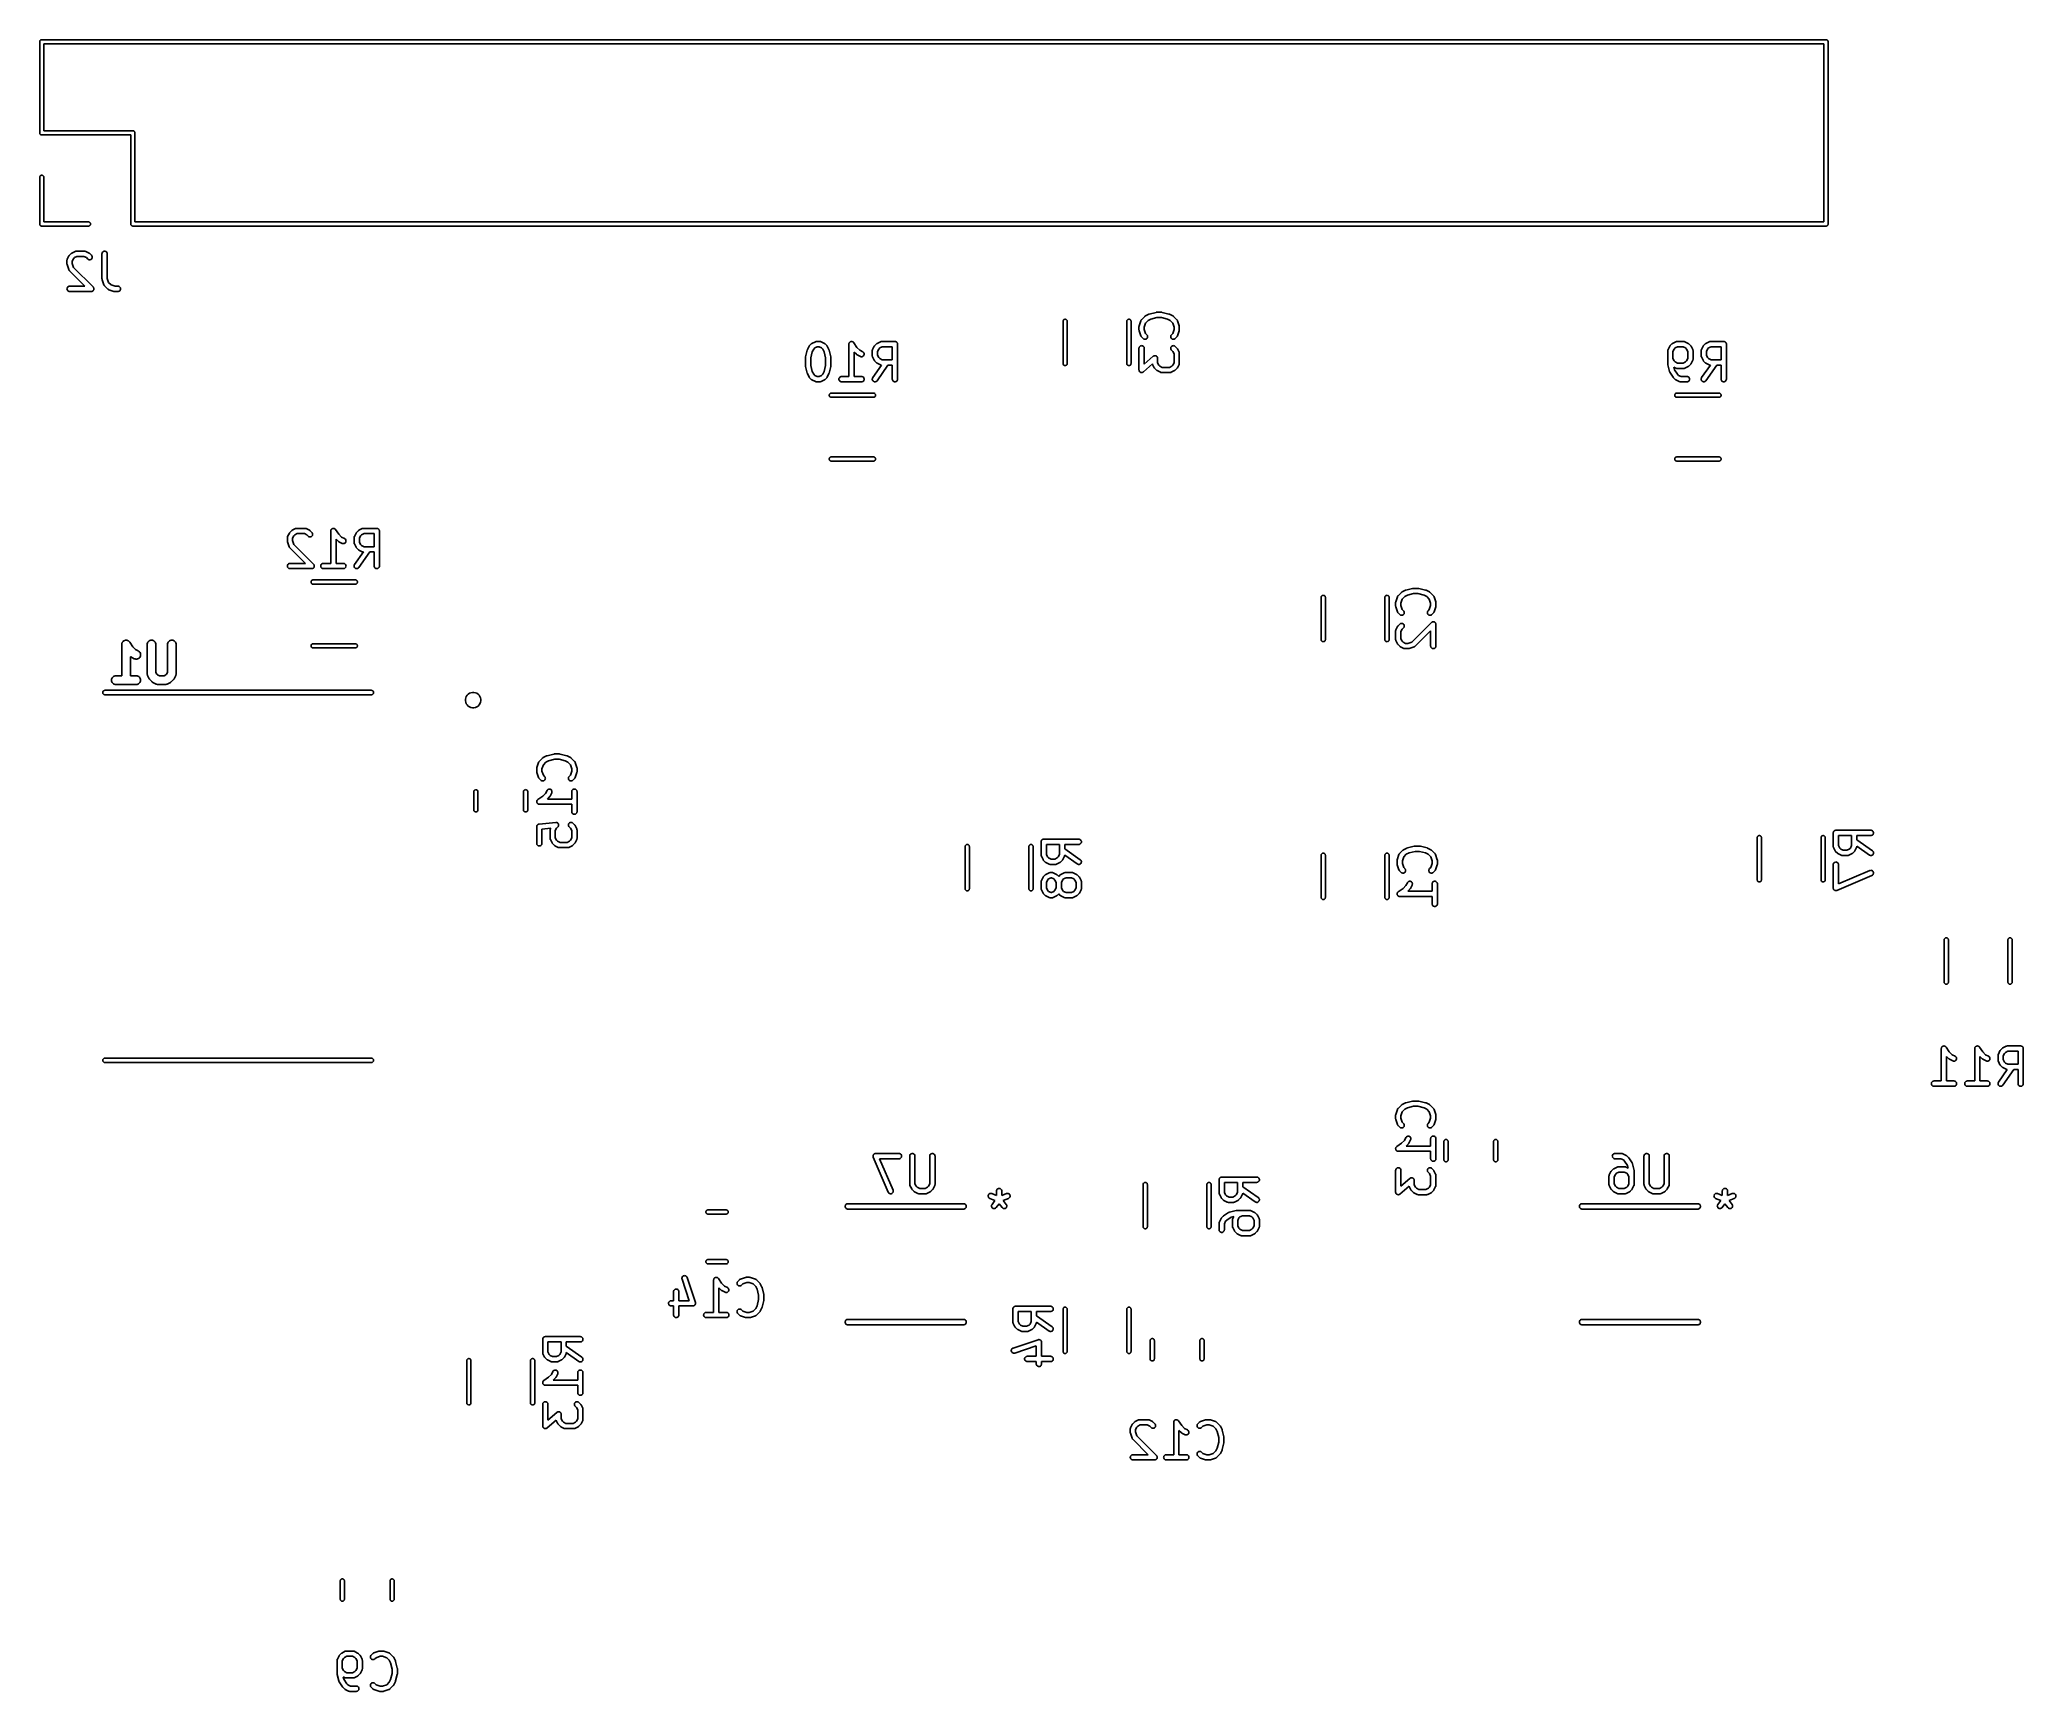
# Model space of a CAD drawing. Extents: x 128.6 to 185.2, y -111.5 to -64.4.
import ezdxf

# ---------------------------------------------------------------- set-up
doc = ezdxf.new("R2010")
doc.units = 0
doc.layers.add('BLACK', color=7, linetype='CONTINUOUS')

msp = doc.modelspace()

# ---------------------------------------------------------------- linework, layer by layer
at = {"layer": 'BLACK', "linetype": 'CONTINUOUS'}
for p, q in [((128.574, -64.44), (128.575, -64.4282)), ((128.574, -64.4429), (128.574, -64.44)), ((128.574, -67.037), (128.574, -64.4429)), ((128.575, -64.4282), (128.578, -64.4169)), ((128.578, -64.4169), (128.584, -64.4065)), ((128.584, -64.4065), (128.591, -64.3974)), ((128.591, -64.3974), (128.601, -64.3899)), ((128.601, -64.3899), (128.611, -64.3843)), ((128.611, -64.3843), (128.622, -64.3809)), ((128.622, -64.3809), (128.631, -64.38)), ((128.631, -64.38), (128.634, -64.3797)), ((128.634, -64.3797), (128.637, -64.38)), ((128.637, -64.38), (179.551, -64.38)), ((128.694, -64.5), (128.694, -66.98)), ((179.494, -64.5), (128.694, -64.5)), ((179.494, -69.58), (179.494, -64.5)), ((179.551, -64.38), (179.554, -64.3797)), ((179.554, -64.3797), (179.557, -64.38)), ((179.557, -64.38), (179.557, -64.38)), ((179.557, -64.38), (179.566, -64.3809)), ((179.566, -64.3809), (179.577, -64.3843)), ((179.577, -64.3843), (179.587, -64.3899)), ((179.587, -64.3899), (179.597, -64.3974)), ((179.597, -64.3974), (179.604, -64.4065)), ((179.604, -64.4065), (179.61, -64.4169)), ((179.61, -64.4169), (179.613, -64.4282)), ((179.613, -64.4282), (179.614, -64.44)), ((179.614, -64.44), (179.614, -64.4429)), ((179.614, -64.4429), (179.614, -69.6371)), ((128.574, -67.04), (128.574, -67.037)), ((128.575, -67.0518), (128.574, -67.04)), ((128.578, -67.0631), (128.575, -67.0518)), ((128.584, -67.0735), (128.578, -67.0631)), ((128.591, -67.0826), (128.584, -67.0735)), ((128.601, -67.0901), (128.591, -67.0826)), ((128.611, -67.0957), (128.601, -67.0901)), ((128.622, -67.0991), (128.611, -67.0957)), ((128.631, -67.1), (128.622, -67.0991)), ((128.634, -67.1003), (128.631, -67.1)), ((128.631, -67.1), (128.631, -67.1)), ((128.637, -67.1), (128.634, -67.1003)), ((131.174, -67.1), (128.637, -67.1)), ((128.694, -66.98), (131.231, -66.98)), ((131.174, -69.637), (131.174, -67.1)), ((131.231, -66.98), (131.234, -66.9797)), ((131.234, -66.9797), (131.237, -66.98)), ((131.237, -66.98), (131.237, -66.98)), ((131.237, -66.98), (131.246, -66.9809)), ((131.246, -66.9809), (131.257, -66.9843)), ((131.257, -66.9843), (131.267, -66.9899)), ((131.267, -66.9899), (131.277, -66.9974)), ((131.277, -66.9974), (131.284, -67.0065)), ((131.284, -67.0065), (131.29, -67.0169)), ((131.29, -67.0169), (131.293, -67.0282)), ((131.293, -67.0282), (131.294, -67.04)), ((131.294, -67.04), (131.294, -67.0429)), ((131.294, -67.0429), (131.294, -69.58)), ((128.574, -68.3071), (128.575, -68.2982)), ((128.574, -69.637), (128.574, -68.3071)), ((128.575, -68.2982), (128.578, -68.2869)), ((128.578, -68.2869), (128.584, -68.2765)), ((128.584, -68.2765), (128.591, -68.2674)), ((128.591, -68.2674), (128.601, -68.2599)), ((128.601, -68.2599), (128.611, -68.2543)), ((128.611, -68.2543), (128.622, -68.2509)), ((128.622, -68.2509), (128.634, -68.2497)), ((128.634, -68.2497), (128.646, -68.2509)), ((128.646, -68.2509), (128.657, -68.2543)), ((128.657, -68.2543), (128.667, -68.2599)), ((128.667, -68.2599), (128.677, -68.2674)), ((128.677, -68.2674), (128.684, -68.2765)), ((128.684, -68.2765), (128.69, -68.2869)), ((128.69, -68.2869), (128.693, -68.2982)), ((128.693, -68.2982), (128.694, -68.3071)), ((128.694, -68.3071), (128.694, -69.58)), ((128.694, -69.58), (129.967, -69.58)), ((129.967, -69.58), (129.976, -69.5809)), ((129.976, -69.5809), (129.987, -69.5843)), ((129.987, -69.5843), (129.997, -69.5899)), ((129.997, -69.5899), (130.007, -69.5974)), ((130.007, -69.5974), (130.014, -69.6065)), ((130.014, -69.6065), (130.02, -69.6169)), ((130.02, -69.6169), (130.023, -69.6282)), ((130.023, -69.6282), (130.024, -69.64)), ((131.294, -69.58), (179.494, -69.58)), ((128.574, -69.64), (128.574, -69.637)), ((128.575, -69.6518), (128.574, -69.64)), ((128.578, -69.6631), (128.575, -69.6518)), ((128.584, -69.6735), (128.578, -69.6631)), ((128.591, -69.6826), (128.584, -69.6735)), ((128.601, -69.6901), (128.591, -69.6826)), ((128.611, -69.6957), (128.601, -69.6901)), ((128.622, -69.6991), (128.611, -69.6957)), ((128.631, -69.7), (128.622, -69.6991)), ((128.634, -69.7003), (128.631, -69.7)), ((128.631, -69.7), (128.631, -69.7)), ((128.637, -69.7), (128.634, -69.7003)), ((129.967, -69.7), (128.637, -69.7)), ((129.976, -69.6991), (129.967, -69.7)), ((129.987, -69.6957), (129.976, -69.6991)), ((129.997, -69.6901), (129.987, -69.6957)), ((130.007, -69.6826), (129.997, -69.6901)), ((130.014, -69.6735), (130.007, -69.6826)), ((130.02, -69.6631), (130.014, -69.6735)), ((130.023, -69.6518), (130.02, -69.6631)), ((130.024, -69.64), (130.023, -69.6518)), ((131.174, -69.64), (131.174, -69.637)), ((131.175, -69.6518), (131.174, -69.64)), ((131.178, -69.6631), (131.175, -69.6518)), ((131.184, -69.6735), (131.178, -69.6631)), ((131.191, -69.6826), (131.184, -69.6735)), ((131.201, -69.6901), (131.191, -69.6826)), ((131.211, -69.6957), (131.201, -69.6901)), ((131.222, -69.6991), (131.211, -69.6957)), ((131.231, -69.7), (131.222, -69.6991)), ((131.234, -69.7003), (131.231, -69.7)), ((131.231, -69.7), (131.231, -69.7)), ((131.237, -69.7), (131.234, -69.7003)), ((179.551, -69.7), (131.237, -69.7)), ((179.554, -69.7003), (179.551, -69.7)), ((179.566, -69.6991), (179.554, -69.7003)), ((179.577, -69.6957), (179.566, -69.6991)), ((179.587, -69.6901), (179.577, -69.6957)), ((179.597, -69.6826), (179.587, -69.6901)), ((179.604, -69.6735), (179.597, -69.6826)), ((179.61, -69.6631), (179.604, -69.6735)), ((179.613, -69.6518), (179.61, -69.6631)), ((179.614, -69.6429), (179.613, -69.6518)), ((179.614, -69.6371), (179.614, -69.64)), ((179.614, -69.64), (179.614, -69.6429)), ((129.352, -70.6818), (129.353, -70.6796)), ((129.352, -70.6829), (129.352, -70.6818)), ((129.352, -70.7781), (129.352, -70.6829)), ((129.353, -70.6724), (129.354, -70.6673)), ((129.353, -70.6774), (129.353, -70.6724)), ((129.353, -70.6796), (129.353, -70.6774)), ((129.354, -70.6673), (129.355, -70.6652)), ((129.355, -70.663), (129.357, -70.6582)), ((129.355, -70.6652), (129.355, -70.663)), ((129.357, -70.6582), (129.358, -70.6533)), ((129.358, -70.6533), (129.359, -70.6514)), ((129.359, -70.6514), (129.36, -70.6493)), ((129.36, -70.6493), (129.408, -70.5541)), ((129.408, -70.5531), (129.411, -70.5496)), ((129.408, -70.5541), (129.408, -70.5531)), ((129.411, -70.5496), (129.413, -70.5459)), ((129.413, -70.5459), (129.415, -70.5435)), ((129.415, -70.5435), (129.416, -70.5409)), ((129.416, -70.5409), (129.419, -70.5378)), ((129.419, -70.5378), (129.422, -70.5346)), ((129.422, -70.5346), (129.47, -70.487)), ((129.47, -70.4862), (129.474, -70.4836)), ((129.47, -70.487), (129.47, -70.4862)), ((129.474, -70.4836), (129.477, -70.4807)), ((129.477, -70.4807), (129.479, -70.479)), ((129.479, -70.479), (129.482, -70.4771)), ((129.482, -70.4771), (129.485, -70.4752)), ((129.485, -70.4752), (129.489, -70.4729)), ((129.489, -70.4729), (129.584, -70.4253)), ((129.537, -70.632), (129.502, -70.7006)), ((129.502, -70.7006), (129.502, -70.7659)), ((129.567, -70.6016), (129.537, -70.632)), ((129.636, -70.5674), (129.567, -70.6016)), ((129.584, -70.4253), (129.585, -70.4248)), ((129.585, -70.4248), (129.587, -70.4241)), ((129.587, -70.4241), (129.589, -70.423)), ((129.589, -70.423), (129.594, -70.4216)), ((129.594, -70.4216), (129.599, -70.4198)), ((129.599, -70.4198), (129.601, -70.4194)), ((129.601, -70.4194), (129.603, -70.4188)), ((129.603, -70.4188), (129.608, -70.4183)), ((129.608, -70.4183), (129.613, -70.4175)), ((129.613, -70.4175), (129.616, -70.4176)), ((129.616, -70.4176), (129.618, -70.4174)), ((129.618, -70.4174), (129.856, -70.4174)), ((129.838, -70.5674), (129.636, -70.5674)), ((129.907, -70.6016), (129.838, -70.5674)), ((129.856, -70.4174), (129.857, -70.4174)), ((129.857, -70.4174), (129.859, -70.4176)), ((129.859, -70.4176), (129.861, -70.4176)), ((129.861, -70.4176), (129.866, -70.4184)), ((129.866, -70.4184), (129.871, -70.419)), ((129.871, -70.419), (129.874, -70.4197)), ((129.874, -70.4197), (129.876, -70.4201)), ((129.876, -70.4201), (129.881, -70.4219)), ((129.881, -70.4219), (129.885, -70.4234)), ((129.885, -70.4234), (129.887, -70.4245)), ((129.887, -70.4245), (129.889, -70.4253)), ((129.889, -70.4253), (129.985, -70.4729)), ((129.946, -70.6407), (129.907, -70.6016)), ((129.957, -70.6499), (129.946, -70.6407)), ((129.97, -70.6569), (129.957, -70.6499)), ((129.984, -70.6611), (129.97, -70.6569)), ((129.998, -70.6626), (129.984, -70.6611)), ((129.985, -70.4729), (129.986, -70.4734)), ((129.986, -70.4734), (129.989, -70.4757)), ((129.989, -70.4757), (129.993, -70.4777)), ((129.993, -70.4777), (129.995, -70.4797)), ((129.995, -70.4797), (129.998, -70.4814)), ((129.998, -70.4814), (130.001, -70.4843)), ((130.013, -70.6612), (129.998, -70.6626)), ((130.001, -70.4843), (130.004, -70.487)), ((130.004, -70.487), (130.052, -70.5346)), ((130.027, -70.6571), (130.013, -70.6612)), ((130.04, -70.6502), (130.027, -70.6571)), ((130.051, -70.641), (130.04, -70.6502)), ((130.061, -70.6298), (130.051, -70.641)), ((130.052, -70.5346), (130.053, -70.5353)), ((130.053, -70.5353), (130.062, -70.5468)), ((130.068, -70.6169), (130.061, -70.6298)), ((130.062, -70.5468), (130.068, -70.5598)), ((130.068, -70.5598), (130.072, -70.5738)), ((130.072, -70.603), (130.068, -70.6169)), ((130.072, -70.5738), (130.074, -70.5884)), ((130.074, -70.5884), (130.072, -70.603)), ((130.352, -70.4913), (130.354, -70.4768)), ((130.352, -70.4924), (130.352, -70.4913)), ((130.352, -71.2067), (130.352, -70.4924)), ((130.354, -70.4768), (130.358, -70.4628)), ((130.358, -70.4628), (130.365, -70.45)), ((130.365, -70.45), (130.375, -70.4388)), ((130.375, -70.4388), (130.386, -70.4296)), ((130.386, -70.4296), (130.399, -70.4228)), ((130.399, -70.4228), (130.413, -70.4187)), ((130.413, -70.4187), (130.428, -70.4174)), ((130.428, -70.4174), (130.442, -70.4189)), ((130.442, -70.4189), (130.456, -70.4232)), ((130.456, -70.4232), (130.469, -70.4302)), ((130.469, -70.4302), (130.481, -70.4395)), ((130.481, -70.4395), (130.49, -70.4509)), ((130.49, -70.4509), (130.497, -70.4638)), ((130.497, -70.4638), (130.501, -70.4778)), ((130.501, -70.4778), (130.502, -70.4924)), ((130.502, -70.4924), (130.502, -71.1945)), ((129.353, -70.7823), (129.352, -70.7781)), ((129.353, -70.7865), (129.353, -70.7823)), ((129.353, -70.7895), (129.353, -70.7865)), ((129.354, -70.7927), (129.353, -70.7895)), ((129.355, -70.7967), (129.354, -70.7927)), ((129.356, -70.8008), (129.355, -70.7967)), ((129.356, -70.8018), (129.356, -70.8008)), ((129.404, -70.9447), (129.356, -70.8018)), ((129.405, -70.9467), (129.404, -70.9447)), ((129.405, -70.9488), (129.405, -70.9467)), ((129.408, -70.9534), (129.405, -70.9488)), ((129.41, -70.958), (129.408, -70.9534)), ((129.411, -70.9598), (129.41, -70.958)), ((129.412, -70.9618), (129.411, -70.9598)), ((129.415, -70.9658), (129.412, -70.9618)), ((129.418, -70.97), (129.415, -70.9658)), ((129.42, -70.9715), (129.418, -70.97)), ((129.421, -70.9732), (129.42, -70.9715)), ((129.422, -70.974), (129.421, -70.9732)), ((129.865, -71.4174), (129.422, -70.974)), ((129.502, -70.7659), (129.541, -70.8804)), ((129.541, -70.8804), (130.099, -71.4393)), ((130.353, -71.2109), (130.352, -71.2067)), ((130.353, -71.2151), (130.353, -71.2109)), ((130.353, -71.2181), (130.353, -71.2151)), ((130.354, -71.2212), (130.353, -71.2181)), ((130.355, -71.2253), (130.354, -71.2212)), ((130.356, -71.2294), (130.355, -71.2253)), ((130.356, -71.2304), (130.356, -71.2294)), ((130.404, -71.3732), (130.356, -71.2304)), ((130.502, -71.1945), (130.541, -71.309)), ((130.541, -71.309), (130.611, -71.3792)), ((129.352, -71.4919), (129.354, -71.4773)), ((129.354, -71.5064), (129.352, -71.4919)), ((129.354, -71.4773), (129.358, -71.4633)), ((129.358, -71.5205), (129.354, -71.5064)), ((129.358, -71.4633), (129.365, -71.4504)), ((129.365, -71.5334), (129.358, -71.5205)), ((129.365, -71.4504), (129.374, -71.4392)), ((129.374, -71.5449), (129.365, -71.5334)), ((129.374, -71.4392), (129.386, -71.4299)), ((129.385, -71.5543), (129.374, -71.5449)), ((129.398, -71.5613), (129.385, -71.5543)), ((129.386, -71.4299), (129.399, -71.423)), ((129.412, -71.5657), (129.398, -71.5613)), ((129.399, -71.423), (129.413, -71.4188)), ((129.426, -71.5674), (129.412, -71.5657)), ((129.413, -71.4188), (129.427, -71.4174)), ((129.427, -71.5674), (129.426, -71.5674)), ((129.427, -71.4174), (129.865, -71.4174)), ((130.046, -71.5674), (129.427, -71.5674)), ((130.054, -71.5667), (130.046, -71.5674)), ((130.061, -71.566), (130.054, -71.5667)), ((130.068, -71.5639), (130.061, -71.566)), ((130.061, -71.566), (130.061, -71.566)), ((130.061, -71.566), (130.061, -71.566)), ((130.075, -71.5618), (130.068, -71.5639)), ((130.081, -71.5584), (130.075, -71.5617)), ((130.075, -71.5617), (130.075, -71.5618)), ((130.075, -71.5618), (130.075, -71.5618)), ((130.088, -71.555), (130.081, -71.5584)), ((130.094, -71.5502), (130.088, -71.5548)), ((130.088, -71.5548), (130.088, -71.5549)), ((130.088, -71.5549), (130.088, -71.555)), ((130.099, -71.5458), (130.094, -71.5502)), ((130.099, -71.4393), (130.1, -71.4399)), ((130.104, -71.54), (130.099, -71.5456)), ((130.099, -71.5456), (130.099, -71.5457)), ((130.099, -71.5457), (130.099, -71.5458)), ((130.1, -71.4399), (130.1, -71.4399)), ((130.1, -71.4399), (130.1, -71.4399)), ((130.1, -71.4399), (130.1, -71.4401)), ((130.1, -71.4401), (130.105, -71.4458)), ((130.108, -71.5345), (130.104, -71.54)), ((130.105, -71.4458), (130.109, -71.4513)), ((130.109, -71.5343), (130.108, -71.5344)), ((130.108, -71.5344), (130.108, -71.5345)), ((130.109, -71.4513), (130.109, -71.4514)), ((130.109, -71.4514), (130.109, -71.4515)), ((130.109, -71.4515), (130.113, -71.4579)), ((130.112, -71.528), (130.109, -71.5343)), ((130.115, -71.5217), (130.112, -71.528)), ((130.113, -71.4579), (130.116, -71.4643)), ((130.116, -71.5214), (130.115, -71.5216)), ((130.115, -71.5216), (130.115, -71.5217)), ((130.116, -71.4643), (130.116, -71.4644)), ((130.116, -71.4644), (130.116, -71.4645)), ((130.116, -71.4645), (130.118, -71.4714)), ((130.118, -71.5142), (130.116, -71.5214)), ((130.118, -71.4714), (130.12, -71.4783)), ((130.12, -71.5077), (130.118, -71.5142)), ((130.12, -71.4783), (130.12, -71.4785)), ((130.12, -71.4785), (130.12, -71.4786)), ((130.12, -71.4786), (130.121, -71.4859)), ((130.121, -71.5002), (130.12, -71.5075)), ((130.12, -71.5075), (130.12, -71.5076)), ((130.12, -71.5076), (130.12, -71.5077)), ((130.121, -71.4859), (130.121, -71.4929)), ((130.121, -71.4929), (130.121, -71.493)), ((130.121, -71.493), (130.121, -71.4932)), ((130.121, -71.4932), (130.121, -71.5002)), ((130.405, -71.3753), (130.404, -71.3732)), ((130.405, -71.3774), (130.405, -71.3753)), ((130.408, -71.3819), (130.405, -71.3774)), ((130.41, -71.3866), (130.408, -71.3819)), ((130.411, -71.3884), (130.41, -71.3866)), ((130.412, -71.3904), (130.411, -71.3884)), ((130.415, -71.3944), (130.412, -71.3904)), ((130.418, -71.3986), (130.415, -71.3944)), ((130.42, -71.4001), (130.418, -71.3986)), ((130.421, -71.4018), (130.42, -71.4001)), ((130.422, -71.4026), (130.421, -71.4018)), ((130.517, -71.4978), (130.422, -71.4026)), ((130.519, -71.4992), (130.517, -71.4978)), ((130.52, -71.5008), (130.519, -71.4992)), ((130.525, -71.5038), (130.52, -71.5008)), ((130.528, -71.5071), (130.525, -71.5038)), ((130.53, -71.5081), (130.528, -71.5071)), ((130.532, -71.5094), (130.53, -71.5081)), ((130.537, -71.5116), (130.532, -71.5094)), ((130.541, -71.514), (130.537, -71.5116)), ((130.543, -71.5146), (130.541, -71.514)), ((130.545, -71.5156), (130.543, -71.5146)), ((130.546, -71.5159), (130.545, -71.5156)), ((130.689, -71.5635), (130.546, -71.5159)), ((130.611, -71.3792), (130.725, -71.4174)), ((130.693, -71.5645), (130.689, -71.5635)), ((130.697, -71.5657), (130.693, -71.5645)), ((130.701, -71.5661), (130.697, -71.5657)), ((130.704, -71.5668), (130.701, -71.5661)), ((130.708, -71.5669), (130.704, -71.5668)), ((130.712, -71.5674), (130.708, -71.5669)), ((130.713, -71.5674), (130.712, -71.5674)), ((130.808, -71.5674), (130.713, -71.5674)), ((130.725, -71.4174), (130.808, -71.4174)), ((130.808, -71.4174), (130.809, -71.4174)), ((130.823, -71.566), (130.808, -71.5674)), ((130.809, -71.4174), (130.824, -71.419)), ((130.837, -71.5617), (130.823, -71.566)), ((130.824, -71.419), (130.838, -71.4234)), ((130.85, -71.5548), (130.837, -71.5617)), ((130.838, -71.4234), (130.851, -71.4305)), ((130.861, -71.5456), (130.85, -71.5548)), ((130.851, -71.4305), (130.862, -71.4399)), ((130.87, -71.5343), (130.861, -71.5456)), ((130.862, -71.4399), (130.871, -71.4513)), ((130.877, -71.5214), (130.87, -71.5343)), ((130.871, -71.4513), (130.878, -71.4643)), ((130.882, -71.5075), (130.877, -71.5214)), ((130.878, -71.4643), (130.882, -71.4783)), ((130.882, -71.4783), (130.883, -71.4929)), ((130.883, -71.4929), (130.882, -71.5075)), ((157.78, -72.417), (157.781, -72.4082)), ((157.78, -73.627), (157.78, -72.417)), ((157.781, -72.4082), (157.784, -72.3969)), ((157.784, -72.3969), (157.79, -72.3864)), ((157.79, -72.3864), (157.797, -72.3773)), ((157.797, -72.3773), (157.807, -72.3698)), ((157.807, -72.3698), (157.817, -72.3642)), ((157.817, -72.3642), (157.828, -72.3608)), ((157.828, -72.3608), (157.84, -72.3596)), ((157.84, -72.3596), (157.852, -72.3608)), ((157.852, -72.3608), (157.863, -72.3642)), ((157.863, -72.3642), (157.873, -72.3698)), ((157.873, -72.3698), (157.883, -72.3773)), ((157.883, -72.3773), (157.89, -72.3864)), ((157.89, -72.3864), (157.896, -72.3969)), ((157.896, -72.3969), (157.899, -72.4082)), ((157.899, -72.4082), (157.9, -72.417)), ((157.9, -72.417), (157.9, -73.627)), ((159.6, -72.417), (159.601, -72.4082)), ((159.6, -73.627), (159.6, -72.417)), ((159.601, -72.4082), (159.604, -72.3969)), ((159.604, -72.3969), (159.61, -72.3864)), ((159.61, -72.3864), (159.617, -72.3773)), ((159.617, -72.3773), (159.627, -72.3698)), ((159.627, -72.3698), (159.637, -72.3642)), ((159.637, -72.3642), (159.648, -72.3608)), ((159.648, -72.3608), (159.66, -72.3596)), ((159.66, -72.3596), (159.672, -72.3608)), ((159.672, -72.3608), (159.683, -72.3642)), ((159.683, -72.3642), (159.693, -72.3698)), ((159.693, -72.3698), (159.703, -72.3773)), ((159.703, -72.3773), (159.71, -72.3864)), ((159.71, -72.3864), (159.716, -72.3969)), ((159.716, -72.3969), (159.719, -72.4082)), ((159.719, -72.4082), (159.72, -72.417)), ((159.72, -72.417), (159.72, -73.627)), ((159.951, -72.5459), (159.999, -72.403)), ((159.999, -72.4021), (160, -72.4)), ((159.999, -72.403), (159.999, -72.4021)), ((160, -72.4), (160.001, -72.3979)), ((160.001, -72.3979), (160.003, -72.3934)), ((160.003, -72.3934), (160.005, -72.3888)), ((160.005, -72.3888), (160.007, -72.387)), ((160.007, -72.387), (160.008, -72.385)), ((160.008, -72.385), (160.011, -72.3811)), ((160.011, -72.3811), (160.014, -72.3769)), ((160.014, -72.3769), (160.016, -72.3754)), ((160.016, -72.3754), (160.017, -72.3737)), ((160.017, -72.3737), (160.112, -72.2785)), ((160.112, -72.2785), (160.113, -72.2778)), ((160.113, -72.2778), (160.116, -72.2751)), ((160.116, -72.2751), (160.119, -72.2722)), ((160.119, -72.2722), (160.122, -72.2706)), ((160.122, -72.2706), (160.124, -72.2686)), ((160.124, -72.2686), (160.128, -72.2667)), ((160.128, -72.2667), (160.132, -72.2644)), ((160.132, -72.2644), (160.227, -72.2168)), ((160.21, -72.3932), (160.136, -72.4673)), ((160.287, -72.3547), (160.21, -72.3932)), ((160.227, -72.2168), (160.228, -72.2164)), ((160.228, -72.2161), (160.235, -72.2137)), ((160.228, -72.2162), (160.228, -72.2161)), ((160.228, -72.2164), (160.228, -72.2162)), ((160.235, -72.2137), (160.242, -72.2113)), ((160.242, -72.2111), (160.433, -72.1635)), ((160.242, -72.2113), (160.242, -72.2111)), ((160.242, -72.2113), (160.242, -72.2113)), ((160.46, -72.3113), (160.287, -72.3547)), ((160.433, -72.1635), (160.434, -72.1633)), ((160.434, -72.1633), (160.435, -72.1631)), ((160.435, -72.1631), (160.436, -72.1627)), ((160.436, -72.1627), (160.442, -72.1621)), ((160.442, -72.1621), (160.448, -72.1613)), ((160.448, -72.1613), (160.45, -72.1614)), ((160.45, -72.1614), (160.451, -72.1613)), ((160.451, -72.1613), (160.594, -72.1613)), ((160.585, -72.3113), (160.46, -72.3113)), ((160.758, -72.3547), (160.585, -72.3113)), ((160.594, -72.1613), (160.595, -72.1613)), ((160.595, -72.1613), (160.596, -72.1614)), ((160.596, -72.1614), (160.598, -72.1614)), ((160.598, -72.1614), (160.603, -72.1623)), ((160.603, -72.1623), (160.609, -72.1629)), ((160.609, -72.1629), (160.611, -72.1633)), ((160.611, -72.1633), (160.612, -72.1635)), ((160.612, -72.1635), (160.802, -72.2111)), ((160.835, -72.3932), (160.758, -72.3547)), ((160.802, -72.2111), (160.803, -72.2114)), ((160.803, -72.2114), (160.804, -72.2115)), ((160.804, -72.2115), (160.804, -72.2116)), ((160.804, -72.2116), (160.811, -72.2141)), ((160.811, -72.2141), (160.817, -72.2165)), ((160.817, -72.2165), (160.818, -72.2167)), ((160.818, -72.2167), (160.818, -72.2168)), ((160.818, -72.2168), (160.913, -72.2644)), ((160.909, -72.4673), (160.835, -72.3932)), ((160.913, -72.2644), (160.914, -72.2649)), ((160.914, -72.2649), (160.918, -72.2672)), ((160.918, -72.2672), (160.921, -72.2692)), ((160.921, -72.2692), (160.924, -72.2712)), ((160.924, -72.2712), (160.926, -72.2729)), ((160.926, -72.2729), (160.929, -72.2758)), ((160.929, -72.2758), (160.933, -72.2785)), ((160.933, -72.2785), (161.028, -72.3737)), ((161.028, -72.3737), (161.029, -72.3745)), ((161.029, -72.3745), (161.03, -72.3762)), ((161.03, -72.3762), (161.032, -72.3777)), ((161.032, -72.3777), (161.034, -72.3819)), ((161.034, -72.3819), (161.038, -72.3859)), ((161.038, -72.3859), (161.039, -72.3879)), ((161.039, -72.3879), (161.04, -72.3897)), ((161.04, -72.3897), (161.042, -72.3944)), ((161.042, -72.3944), (161.044, -72.3989)), ((161.044, -72.3989), (161.045, -72.401)), ((161.045, -72.401), (161.046, -72.403)), ((161.046, -72.403), (161.094, -72.5459)), ((150.615, -73.0509), (150.711, -73.0033)), ((150.711, -73.0033), (150.712, -73.0028)), ((150.712, -73.0028), (150.714, -73.0021)), ((150.714, -73.0021), (150.716, -73.001)), ((150.716, -73.001), (150.721, -72.9996)), ((150.721, -72.9996), (150.725, -72.9978)), ((150.725, -72.9978), (150.728, -72.9974)), ((150.728, -72.9974), (150.73, -72.9968)), ((150.73, -72.9968), (150.735, -72.9963)), ((150.735, -72.9963), (150.74, -72.9955)), ((150.74, -72.9955), (150.742, -72.9956)), ((150.742, -72.9956), (150.744, -72.9954)), ((150.744, -72.9954), (150.839, -72.9954)), ((150.839, -72.9954), (150.84, -72.9954)), ((150.84, -72.9954), (150.843, -72.9956)), ((150.843, -72.9956), (150.845, -72.9956)), ((150.845, -72.9956), (150.85, -72.9964)), ((150.85, -72.9964), (150.855, -72.997)), ((150.855, -72.997), (150.857, -72.9977)), ((150.857, -72.9977), (150.859, -72.9981)), ((150.859, -72.9981), (150.864, -72.9999)), ((150.864, -72.9999), (150.869, -73.0014)), ((150.869, -73.0014), (150.871, -73.0025)), ((150.871, -73.0025), (150.873, -73.0033)), ((150.873, -73.0033), (150.968, -73.0509)), ((151.679, -73.0342), (151.682, -73.0281)), ((151.682, -73.028), (151.687, -73.0225)), ((151.682, -73.0281), (151.682, -73.028)), ((151.682, -73.0281), (151.682, -73.0281)), ((151.687, -73.0225), (151.692, -73.0169)), ((151.692, -73.0168), (151.697, -73.0123)), ((151.692, -73.0169), (151.692, -73.0168)), ((151.692, -73.0168), (151.692, -73.0168)), ((151.697, -73.0123), (151.703, -73.0077)), ((151.703, -73.0076), (151.709, -73.0043)), ((151.703, -73.0077), (151.703, -73.0076)), ((151.703, -73.0077), (151.703, -73.0077)), ((151.709, -73.0043), (151.716, -73.0009)), ((151.716, -73.0008), (151.723, -72.9988)), ((151.716, -73.0009), (151.716, -73.0008)), ((151.716, -73.0009), (151.716, -73.0009)), ((151.723, -72.9988), (151.73, -72.9967)), ((151.73, -72.9967), (151.737, -72.9961)), ((151.73, -72.9967), (151.73, -72.9967)), ((151.73, -72.9967), (151.73, -72.9967)), ((151.737, -72.9961), (151.745, -72.9954)), ((151.745, -72.9954), (151.745, -72.9954)), ((151.745, -72.9954), (151.752, -72.9961)), ((151.745, -72.9954), (151.745, -72.9954)), ((151.752, -72.9961), (151.759, -72.9969)), ((151.759, -72.9969), (151.759, -72.9969)), ((151.759, -72.9969), (151.759, -72.9969)), ((151.759, -72.9969), (151.766, -72.9991)), ((151.766, -72.9991), (151.773, -73.0012)), ((151.773, -73.0012), (151.773, -73.0012)), ((151.773, -73.0012), (151.773, -73.0012)), ((151.773, -73.0012), (151.78, -73.0048)), ((151.78, -73.0048), (151.786, -73.0081)), ((151.786, -73.0081), (151.786, -73.0082)), ((151.786, -73.0082), (151.786, -73.0082)), ((151.786, -73.0082), (151.792, -73.0128)), ((151.792, -73.0128), (151.797, -73.0174)), ((151.797, -73.0174), (151.797, -73.0175)), ((151.797, -73.0175), (151.797, -73.0175)), ((151.797, -73.0175), (151.802, -73.023)), ((151.802, -73.023), (151.807, -73.0288)), ((152.473, -73.0509), (152.568, -73.0033)), ((152.568, -73.0033), (152.569, -73.0028)), ((152.569, -73.0028), (152.571, -73.0021)), ((152.571, -73.0021), (152.573, -73.001)), ((152.573, -73.001), (152.578, -72.9996)), ((152.578, -72.9996), (152.582, -72.9978)), ((152.582, -72.9978), (152.585, -72.9974)), ((152.585, -72.9974), (152.587, -72.9968)), ((152.587, -72.9968), (152.592, -72.9963)), ((152.592, -72.9963), (152.597, -72.9955)), ((152.597, -72.9955), (152.599, -72.9956)), ((152.599, -72.9956), (152.601, -72.9954)), ((152.601, -72.9954), (152.982, -72.9954)), ((152.982, -72.9954), (152.983, -72.9954)), ((152.983, -72.9954), (152.983, -72.9954)), ((152.983, -72.9954), (152.983, -72.9954)), ((152.983, -72.9954), (152.983, -72.9954)), ((152.983, -72.9954), (152.99, -72.9962)), ((152.99, -72.9962), (152.997, -72.9969)), ((152.997, -72.9969), (152.998, -72.997)), ((152.998, -72.997), (152.998, -72.997)), ((152.998, -72.997), (153.005, -72.9991)), ((153.005, -72.9991), (153.011, -73.0012)), ((153.011, -73.0012), (153.012, -73.0014)), ((153.012, -73.0014), (153.012, -73.0014)), ((153.012, -73.0014), (153.018, -73.0049)), ((153.018, -73.0049), (153.024, -73.0082)), ((153.024, -73.0082), (153.024, -73.0084)), ((153.024, -73.0084), (153.025, -73.0085)), ((153.025, -73.0085), (153.03, -73.013)), ((153.03, -73.013), (153.036, -73.0175)), ((153.036, -73.0175), (153.036, -73.0177)), ((153.036, -73.0177), (153.036, -73.0179)), ((153.036, -73.0179), (153.04, -73.0234)), ((153.04, -73.0234), (153.045, -73.0289)), ((159.947, -72.5686), (159.948, -72.5644)), ((159.947, -72.5696), (159.947, -72.5686)), ((159.947, -72.6649), (159.947, -72.5696)), ((159.948, -72.6691), (159.947, -72.6649)), ((159.948, -72.5602), (159.949, -72.5571)), ((159.948, -72.5644), (159.948, -72.5602)), ((159.948, -72.6733), (159.948, -72.6691)), ((159.949, -72.6763), (159.948, -72.6733)), ((159.949, -72.554), (159.95, -72.55)), ((159.949, -72.5571), (159.949, -72.554)), ((159.949, -72.6794), (159.949, -72.6763)), ((159.95, -72.6835), (159.949, -72.6794)), ((159.95, -72.55), (159.951, -72.5459)), ((159.951, -72.6876), (159.95, -72.6835)), ((159.951, -72.6886), (159.951, -72.6876)), ((159.999, -72.8314), (159.951, -72.6886)), ((160, -72.8334), (159.999, -72.8314)), ((160, -72.8356), (160, -72.8334)), ((160.003, -72.8401), (160, -72.8356)), ((160.005, -72.8448), (160.003, -72.8401)), ((160.006, -72.8466), (160.005, -72.8448)), ((160.007, -72.8486), (160.006, -72.8466)), ((160.01, -72.8526), (160.007, -72.8486)), ((160.013, -72.8568), (160.01, -72.8526)), ((160.015, -72.8583), (160.013, -72.8568)), ((160.016, -72.86), (160.015, -72.8583)), ((160.017, -72.8607), (160.016, -72.86)), ((160.065, -72.9084), (160.017, -72.8607)), ((160.076, -72.9177), (160.065, -72.9084)), ((160.089, -72.9246), (160.076, -72.9177)), ((160.103, -72.9289), (160.089, -72.9246)), ((160.136, -72.4673), (160.097, -72.5818)), ((160.097, -72.5818), (160.097, -72.6527)), ((160.097, -72.6527), (160.136, -72.7672)), ((160.117, -72.9303), (160.103, -72.9289)), ((160.132, -72.929), (160.117, -72.9303)), ((160.146, -72.9248), (160.132, -72.929)), ((160.136, -72.7672), (160.171, -72.8023)), ((160.159, -72.9179), (160.146, -72.9248)), ((160.17, -72.9087), (160.159, -72.9179)), ((160.18, -72.8975), (160.17, -72.9087)), ((160.171, -72.8023), (160.171, -72.803)), ((160.171, -72.803), (160.181, -72.8145)), ((160.187, -72.8846), (160.18, -72.8975)), ((160.181, -72.8145), (160.187, -72.8275)), ((160.187, -72.8275), (160.191, -72.8415)), ((160.191, -72.8707), (160.187, -72.8846)), ((160.191, -72.8415), (160.193, -72.8561)), ((160.193, -72.8561), (160.191, -72.8707)), ((160.852, -72.8551), (160.854, -72.8405)), ((160.854, -72.8696), (160.852, -72.8551)), ((160.854, -72.8405), (160.858, -72.8265)), ((160.858, -72.8837), (160.854, -72.8696)), ((160.858, -72.8265), (160.865, -72.8136)), ((160.865, -72.8966), (160.858, -72.8837)), ((160.865, -72.8136), (160.874, -72.8023)), ((160.874, -72.908), (160.865, -72.8966)), ((160.874, -72.8023), (160.909, -72.7672)), ((160.885, -72.9174), (160.874, -72.908)), ((160.898, -72.9244), (160.885, -72.9174)), ((160.912, -72.9287), (160.898, -72.9244)), ((160.947, -72.5818), (160.909, -72.4673)), ((160.909, -72.7672), (160.947, -72.6527)), ((160.926, -72.9303), (160.912, -72.9287)), ((160.941, -72.9291), (160.926, -72.9303)), ((160.955, -72.925), (160.941, -72.9291)), ((160.947, -72.6527), (160.947, -72.5818)), ((160.968, -72.9182), (160.955, -72.925)), ((160.979, -72.9091), (160.968, -72.9182)), ((160.98, -72.9084), (160.979, -72.9091)), ((161.028, -72.8607), (160.98, -72.9084)), ((161.029, -72.859), (161.028, -72.8607)), ((161.031, -72.8575), (161.029, -72.859)), ((161.034, -72.8534), (161.031, -72.8575)), ((161.037, -72.8494), (161.034, -72.8534)), ((161.038, -72.8475), (161.037, -72.8494)), ((161.039, -72.8457), (161.038, -72.8475)), ((161.042, -72.8411), (161.039, -72.8457)), ((161.044, -72.8365), (161.042, -72.8411)), ((161.045, -72.8344), (161.044, -72.8365)), ((161.046, -72.8324), (161.045, -72.8344)), ((161.094, -72.6886), (161.046, -72.8314)), ((161.046, -72.8314), (161.046, -72.8324)), ((161.094, -72.5459), (161.094, -72.5469)), ((161.094, -72.5469), (161.095, -72.551)), ((161.096, -72.6804), (161.094, -72.6845)), ((161.094, -72.6845), (161.094, -72.6886)), ((161.095, -72.551), (161.096, -72.5551)), ((161.096, -72.5551), (161.096, -72.5582)), ((161.096, -72.5582), (161.097, -72.5612)), ((161.097, -72.6743), (161.096, -72.6773)), ((161.096, -72.6773), (161.096, -72.6804)), ((161.097, -72.5612), (161.097, -72.5654)), ((161.097, -72.5654), (161.097, -72.5696)), ((161.097, -72.5696), (161.097, -72.6649)), ((161.097, -72.6649), (161.097, -72.6659)), ((161.097, -72.6659), (161.097, -72.6701)), ((161.097, -72.6701), (161.097, -72.6743)), ((175.174, -73.0509), (175.269, -73.0033)), ((175.269, -73.0033), (175.27, -73.0028)), ((175.27, -73.0028), (175.272, -73.0021)), ((175.272, -73.0021), (175.274, -73.001)), ((175.274, -73.001), (175.279, -72.9996)), ((175.279, -72.9996), (175.284, -72.9978)), ((175.284, -72.9978), (175.286, -72.9974)), ((175.286, -72.9974), (175.288, -72.9968)), ((175.288, -72.9968), (175.293, -72.9963)), ((175.293, -72.9963), (175.298, -72.9955)), ((175.298, -72.9955), (175.301, -72.9956)), ((175.301, -72.9956), (175.303, -72.9954)), ((175.303, -72.9954), (175.493, -72.9954)), ((175.493, -72.9954), (175.494, -72.9954)), ((175.494, -72.9954), (175.496, -72.9956)), ((175.496, -72.9956), (175.499, -72.9956)), ((175.499, -72.9956), (175.504, -72.9964)), ((175.504, -72.9964), (175.509, -72.997)), ((175.509, -72.997), (175.511, -72.9977)), ((175.511, -72.9977), (175.513, -72.9981)), ((175.513, -72.9981), (175.518, -72.9999)), ((175.518, -72.9999), (175.523, -73.0014)), ((175.523, -73.0014), (175.525, -73.0025)), ((175.525, -73.0025), (175.527, -73.0033)), ((175.527, -73.0033), (175.622, -73.0509)), ((176.126, -73.0509), (176.222, -73.0033)), ((176.222, -73.0033), (176.223, -73.0028)), ((176.223, -73.0028), (176.225, -73.0021)), ((176.225, -73.0021), (176.227, -73.001)), ((176.227, -73.001), (176.231, -72.9996)), ((176.231, -72.9996), (176.236, -72.9978)), ((176.236, -72.9978), (176.238, -72.9974)), ((176.238, -72.9974), (176.241, -72.9968)), ((176.241, -72.9968), (176.246, -72.9963)), ((176.246, -72.9963), (176.251, -72.9955)), ((176.251, -72.9955), (176.253, -72.9956)), ((176.253, -72.9956), (176.255, -72.9954)), ((176.255, -72.9954), (176.636, -72.9954)), ((176.636, -72.9954), (176.637, -72.9954)), ((176.637, -72.9954), (176.637, -72.9954)), ((176.637, -72.9954), (176.637, -72.9954)), ((176.637, -72.9954), (176.637, -72.9954)), ((176.637, -72.9954), (176.644, -72.9962)), ((176.644, -72.9962), (176.651, -72.9969)), ((176.651, -72.9969), (176.651, -72.997)), ((176.651, -72.997), (176.652, -72.997)), ((176.652, -72.997), (176.658, -72.9991)), ((176.658, -72.9991), (176.665, -73.0012)), ((176.665, -73.0012), (176.665, -73.0014)), ((176.665, -73.0014), (176.666, -73.0014)), ((176.666, -73.0014), (176.672, -73.0049)), ((176.672, -73.0049), (176.678, -73.0082)), ((176.678, -73.0082), (176.678, -73.0084)), ((176.678, -73.0084), (176.678, -73.0085)), ((176.678, -73.0085), (176.684, -73.013)), ((176.684, -73.013), (176.689, -73.0175)), ((176.689, -73.0175), (176.689, -73.0177)), ((176.689, -73.0177), (176.69, -73.0179)), ((176.69, -73.0179), (176.694, -73.0234)), ((176.694, -73.0234), (176.699, -73.0289)), ((150.431, -73.4476), (150.432, -73.4417)), ((150.431, -73.449), (150.431, -73.4476)), ((150.431, -73.4503), (150.431, -73.449)), ((150.431, -73.4513), (150.431, -73.4503)), ((150.431, -73.6894), (150.431, -73.4513)), ((150.432, -73.4417), (150.433, -73.4357)), ((150.433, -73.4331), (150.481, -73.2427)), ((150.433, -73.4345), (150.433, -73.4331)), ((150.433, -73.4357), (150.433, -73.4345)), ((150.481, -73.241), (150.484, -73.2345)), ((150.481, -73.2413), (150.481, -73.241)), ((150.481, -73.2417), (150.481, -73.2413)), ((150.481, -73.2427), (150.481, -73.2417)), ((150.484, -73.2345), (150.486, -73.2279)), ((150.486, -73.2279), (150.487, -73.2276)), ((150.487, -73.2273), (150.534, -73.1321)), ((150.487, -73.2276), (150.487, -73.2273)), ((150.534, -73.1321), (150.535, -73.1311)), ((150.535, -73.1311), (150.537, -73.1276)), ((150.537, -73.1276), (150.539, -73.1239)), ((150.539, -73.1239), (150.541, -73.1215)), ((150.541, -73.1215), (150.543, -73.1189)), ((150.543, -73.1189), (150.546, -73.1158)), ((150.546, -73.1158), (150.548, -73.1126)), ((150.548, -73.1126), (150.596, -73.065)), ((150.624, -73.287), (150.581, -73.4606)), ((150.581, -73.4606), (150.581, -73.6802)), ((150.596, -73.065), (150.597, -73.0642)), ((150.597, -73.0642), (150.6, -73.0616)), ((150.6, -73.0616), (150.603, -73.0587)), ((150.603, -73.0587), (150.606, -73.057)), ((150.606, -73.057), (150.608, -73.0551)), ((150.608, -73.0551), (150.612, -73.0532)), ((150.612, -73.0532), (150.615, -73.0509)), ((150.663, -73.21), (150.624, -73.287)), ((150.693, -73.1796), (150.663, -73.21)), ((150.762, -73.1454), (150.693, -73.1796)), ((150.822, -73.1454), (150.762, -73.1454)), ((150.89, -73.1796), (150.822, -73.1454)), ((150.921, -73.21), (150.89, -73.1796)), ((150.959, -73.287), (150.921, -73.21)), ((151.003, -73.4606), (150.959, -73.287)), ((150.968, -73.0509), (150.969, -73.0514)), ((150.969, -73.0514), (150.973, -73.0537)), ((150.973, -73.0537), (150.976, -73.0557)), ((150.976, -73.0557), (150.979, -73.0577)), ((150.979, -73.0577), (150.981, -73.0594)), ((150.981, -73.0594), (150.984, -73.0623)), ((150.984, -73.0623), (150.988, -73.065)), ((150.988, -73.065), (151.035, -73.1126)), ((151.003, -73.6802), (151.003, -73.4606)), ((151.035, -73.1126), (151.036, -73.1133)), ((151.036, -73.1133), (151.039, -73.1166)), ((151.039, -73.1166), (151.042, -73.1197)), ((151.042, -73.1197), (151.043, -73.1223)), ((151.043, -73.1223), (151.045, -73.1248)), ((151.045, -73.1248), (151.047, -73.1285)), ((151.047, -73.1285), (151.049, -73.1321)), ((151.049, -73.1321), (151.097, -73.2273)), ((151.097, -73.2273), (151.097, -73.2283)), ((151.097, -73.2283), (151.098, -73.2286)), ((151.098, -73.2286), (151.098, -73.2289)), ((151.098, -73.2289), (151.1, -73.2355)), ((151.1, -73.2355), (151.102, -73.242)), ((151.102, -73.242), (151.103, -73.2423)), ((151.103, -73.2423), (151.103, -73.2427)), ((151.103, -73.2427), (151.15, -73.4331)), ((151.15, -73.4331), (151.151, -73.4342)), ((151.151, -73.4342), (151.151, -73.4355)), ((151.151, -73.4355), (151.151, -73.4368)), ((151.151, -73.4368), (151.152, -73.4427)), ((151.152, -73.4427), (151.152, -73.4487)), ((151.152, -73.4487), (151.152, -73.45)), ((151.152, -73.45), (151.153, -73.4513)), ((151.153, -73.4513), (151.153, -73.6894)), ((151.669, -73.0693), (151.67, -73.0622)), ((151.669, -73.0694), (151.669, -73.0693)), ((151.669, -73.0695), (151.669, -73.0694)), ((151.669, -73.0704), (151.669, -73.0695)), ((151.669, -73.0695), (151.669, -73.0695)), ((151.669, -73.9954), (151.669, -73.0704)), ((151.67, -73.0622), (151.671, -73.0549)), ((151.671, -73.0548), (151.673, -73.0476)), ((151.671, -73.0549), (151.671, -73.0548)), ((151.671, -73.0548), (151.671, -73.0548)), ((151.673, -73.0476), (151.675, -73.0409)), ((151.675, -73.0408), (151.679, -73.0342)), ((151.675, -73.0409), (151.675, -73.0408)), ((151.675, -73.0409), (151.675, -73.0409)), ((151.807, -73.0288), (151.898, -73.1655)), ((151.882, -73.3615), (151.819, -73.2991)), ((151.819, -73.2991), (151.819, -73.9954)), ((151.885, -73.3642), (151.882, -73.3615)), ((151.888, -73.3671), (151.885, -73.3642)), ((151.891, -73.3688), (151.888, -73.3671)), ((151.893, -73.3708), (151.891, -73.3688)), ((151.897, -73.3728), (151.893, -73.3708)), ((151.9, -73.3751), (151.897, -73.3728)), ((151.898, -73.1655), (151.979, -73.2468)), ((151.901, -73.3756), (151.9, -73.3751)), ((151.996, -73.4232), (151.901, -73.3756)), ((151.979, -73.2468), (152.063, -73.289)), ((152.01, -73.4284), (151.996, -73.4232)), ((152.024, -73.4309), (152.01, -73.4284)), ((152.039, -73.4305), (152.024, -73.4309)), ((152.053, -73.4273), (152.039, -73.4305)), ((152.067, -73.4214), (152.053, -73.4273)), ((152.063, -73.289), (152.064, -73.2895)), ((152.064, -73.2895), (152.077, -73.2975)), ((152.079, -73.413), (152.067, -73.4214)), ((152.077, -73.2975), (152.087, -73.3077)), ((152.089, -73.4024), (152.079, -73.413)), ((152.087, -73.3077), (152.095, -73.3197)), ((152.097, -73.3901), (152.089, -73.4024)), ((152.095, -73.3197), (152.101, -73.3331)), ((152.102, -73.3765), (152.097, -73.3901)), ((152.101, -73.3331), (152.104, -73.3474)), ((152.105, -73.3621), (152.102, -73.3765)), ((152.104, -73.3474), (152.105, -73.3621)), ((152.336, -73.2554), (152.337, -73.2504)), ((152.336, -73.2576), (152.336, -73.2554)), ((152.336, -73.2598), (152.336, -73.2576)), ((152.336, -73.2609), (152.336, -73.2598)), ((152.336, -73.4037), (152.336, -73.2609)), ((152.336, -73.4059), (152.336, -73.4037)), ((152.336, -73.4081), (152.336, -73.4059)), ((152.337, -73.4132), (152.336, -73.4081)), ((152.337, -73.2453), (152.338, -73.2432)), ((152.337, -73.2504), (152.337, -73.2453)), ((152.337, -73.4183), (152.337, -73.4132)), ((152.338, -73.4204), (152.337, -73.4183)), ((152.338, -73.2432), (152.339, -73.241)), ((152.338, -73.4226), (152.338, -73.4204)), ((152.34, -73.4274), (152.338, -73.4226)), ((152.339, -73.241), (152.34, -73.2362)), ((152.34, -73.2362), (152.342, -73.2313)), ((152.342, -73.4323), (152.34, -73.4274)), ((152.342, -73.2313), (152.343, -73.2294)), ((152.343, -73.4342), (152.342, -73.4323)), ((152.343, -73.2294), (152.344, -73.2273)), ((152.343, -73.4363), (152.343, -73.4342)), ((152.344, -73.4373), (152.343, -73.4363)), ((152.344, -73.2273), (152.391, -73.1321)), ((152.391, -73.5325), (152.344, -73.4373)), ((152.391, -73.1321), (152.392, -73.1311)), ((152.394, -73.5361), (152.391, -73.5325)), ((152.392, -73.1311), (152.394, -73.1276)), ((152.394, -73.1276), (152.396, -73.1239)), ((152.396, -73.5398), (152.394, -73.5361)), ((152.396, -73.1239), (152.398, -73.1215)), ((152.398, -73.5422), (152.396, -73.5398)), ((152.398, -73.1215), (152.4, -73.1189)), ((152.399, -73.5449), (152.398, -73.5422)), ((152.402, -73.5479), (152.399, -73.5449)), ((152.4, -73.1189), (152.403, -73.1158)), ((152.405, -73.5512), (152.402, -73.5479)), ((152.403, -73.1158), (152.405, -73.1126)), ((152.405, -73.1126), (152.453, -73.065)), ((152.405, -73.552), (152.405, -73.5512)), ((152.453, -73.5996), (152.405, -73.552)), ((152.453, -73.065), (152.454, -73.0642)), ((152.454, -73.0642), (152.457, -73.0616)), ((152.457, -73.0616), (152.46, -73.0587)), ((152.46, -73.0587), (152.463, -73.057)), ((152.463, -73.057), (152.465, -73.0551)), ((152.465, -73.0551), (152.469, -73.0532)), ((152.469, -73.0532), (152.473, -73.0509)), ((152.52, -73.21), (152.486, -73.2786)), ((152.486, -73.2786), (152.486, -73.386)), ((152.486, -73.386), (152.52, -73.4545)), ((152.551, -73.1796), (152.52, -73.21)), ((152.52, -73.4545), (152.551, -73.4849)), ((152.619, -73.1454), (152.551, -73.1796)), ((152.551, -73.4849), (152.619, -73.5192)), ((152.907, -73.1454), (152.619, -73.1454)), ((152.619, -73.5192), (152.907, -73.5192)), ((152.907, -73.5192), (152.907, -73.1454)), ((153.045, -73.0289), (153.045, -73.0291)), ((153.045, -73.0291), (153.045, -73.0293)), ((153.045, -73.0293), (153.048, -73.0356)), ((153.048, -73.0356), (153.052, -73.0418)), ((153.052, -73.0418), (153.052, -73.0421)), ((153.052, -73.0421), (153.052, -73.0423)), ((153.052, -73.0423), (153.054, -73.0491)), ((153.054, -73.0491), (153.056, -73.0558)), ((153.056, -73.0558), (153.056, -73.0561)), ((153.056, -73.0561), (153.056, -73.0563)), ((153.056, -73.0563), (153.057, -73.0633)), ((153.057, -73.0633), (153.057, -73.0704)), ((153.057, -73.0704), (153.057, -74.0704)), ((159.947, -73.1876), (159.949, -73.1731)), ((159.947, -73.1887), (159.947, -73.1876)), ((159.947, -73.8077), (159.947, -73.1887)), ((159.949, -73.1731), (159.953, -73.1591)), ((159.953, -73.1591), (159.96, -73.1463)), ((159.96, -73.1463), (159.97, -73.1351)), ((159.97, -73.1351), (159.981, -73.1259)), ((159.981, -73.1259), (159.994, -73.1191)), ((159.994, -73.1191), (160.008, -73.115)), ((160.008, -73.115), (160.023, -73.1137)), ((160.023, -73.1137), (160.037, -73.1152)), ((160.037, -73.1152), (160.051, -73.1195)), ((160.051, -73.1195), (160.064, -73.1265)), ((160.064, -73.1265), (160.076, -73.1358)), ((160.076, -73.1358), (160.085, -73.1472)), ((160.085, -73.1472), (160.092, -73.1601)), ((160.092, -73.1601), (160.096, -73.1741)), ((160.096, -73.1741), (160.097, -73.1887)), ((160.097, -73.1887), (160.097, -73.6424)), ((160.097, -73.6424), (160.354, -73.4179)), ((160.354, -73.4179), (160.355, -73.4173)), ((160.355, -73.4173), (160.359, -73.4146)), ((160.359, -73.4146), (160.362, -73.4116)), ((160.362, -73.4116), (160.365, -73.4104)), ((160.365, -73.4104), (160.367, -73.4089)), ((160.367, -73.4089), (160.371, -73.407)), ((160.371, -73.407), (160.375, -73.4048)), ((160.375, -73.4048), (160.378, -73.4041)), ((160.378, -73.4041), (160.38, -73.403)), ((160.38, -73.403), (160.385, -73.402)), ((160.385, -73.402), (160.389, -73.4007)), ((160.389, -73.4007), (160.392, -73.4005)), ((160.392, -73.4005), (160.394, -73.3999)), ((160.394, -73.3999), (160.399, -73.3998)), ((160.399, -73.3998), (160.404, -73.3994)), ((160.404, -73.3994), (160.406, -73.3997)), ((160.406, -73.3997), (160.409, -73.3996)), ((160.409, -73.3996), (160.414, -73.4004)), ((160.414, -73.4004), (160.418, -73.4009)), ((160.418, -73.4009), (160.421, -73.4017)), ((160.421, -73.4017), (160.424, -73.4021)), ((160.424, -73.4021), (160.428, -73.4038)), ((160.428, -73.4038), (160.432, -73.4052)), ((160.432, -73.4052), (160.435, -73.4065)), ((160.435, -73.4065), (160.437, -73.4074)), ((160.437, -73.4074), (160.441, -73.41)), ((160.441, -73.41), (160.445, -73.4122)), ((160.445, -73.4122), (160.447, -73.4139)), ((160.447, -73.4139), (160.45, -73.4153)), ((160.45, -73.4153), (160.453, -73.4185)), ((160.453, -73.4185), (160.457, -73.4215)), ((160.457, -73.4215), (160.458, -73.4236)), ((160.458, -73.4236), (160.46, -73.4254)), ((160.46, -73.4254), (160.463, -73.4292)), ((160.463, -73.4292), (160.466, -73.4329)), ((160.466, -73.4329), (160.467, -73.4352)), ((160.467, -73.4352), (160.469, -73.4374)), ((160.469, -73.4374), (160.47, -73.4416)), ((160.47, -73.4416), (160.473, -73.4458)), ((160.473, -73.4458), (160.473, -73.4483)), ((160.473, -73.4483), (160.475, -73.4507)), ((160.475, -73.4507), (160.476, -73.4553)), ((160.476, -73.4553), (160.477, -73.4598)), ((160.477, -73.4598), (160.477, -73.4624)), ((160.477, -73.4624), (160.478, -73.465)), ((160.478, -73.465), (160.478, -73.4697)), ((160.478, -73.4697), (160.478, -73.4744)), ((160.478, -73.4744), (160.478, -73.5995)), ((160.852, -73.1879), (160.854, -73.1733)), ((160.853, -73.2025), (160.852, -73.1879)), ((160.858, -73.2165), (160.853, -73.2025)), ((160.854, -73.1733), (160.858, -73.1594)), ((160.858, -73.1594), (160.865, -73.1465)), ((160.864, -73.2295), (160.858, -73.2165)), ((160.873, -73.241), (160.864, -73.2295)), ((160.865, -73.1465), (160.874, -73.1353)), ((160.874, -73.2417), (160.873, -73.241)), ((160.874, -73.1353), (160.886, -73.1261)), ((160.913, -73.2807), (160.874, -73.2417)), ((160.886, -73.1261), (160.899, -73.1192)), ((160.899, -73.1192), (160.913, -73.115)), ((160.913, -73.115), (160.927, -73.1137)), ((160.947, -73.3492), (160.913, -73.2807)), ((160.927, -73.1137), (160.942, -73.1151)), ((160.942, -73.1151), (160.956, -73.1194)), ((160.947, -73.5995), (160.947, -73.3492)), ((160.956, -73.1194), (160.969, -73.1263)), ((160.969, -73.1263), (160.98, -73.1356)), ((160.98, -73.1356), (161.028, -73.1833)), ((161.028, -73.1833), (161.029, -73.184)), ((161.029, -73.184), (161.031, -73.1873)), ((161.031, -73.1873), (161.034, -73.1904)), ((161.034, -73.1904), (161.036, -73.193)), ((161.036, -73.193), (161.038, -73.1954)), ((161.038, -73.1954), (161.04, -73.1992)), ((161.04, -73.1992), (161.042, -73.2027)), ((161.042, -73.2027), (161.089, -73.298)), ((161.089, -73.298), (161.09, -73.2989)), ((161.09, -73.2989), (161.091, -73.301)), ((161.091, -73.301), (161.092, -73.3029)), ((161.092, -73.3029), (161.093, -73.3079)), ((161.093, -73.3079), (161.095, -73.3127)), ((161.095, -73.3127), (161.095, -73.3148)), ((161.095, -73.3148), (161.096, -73.317)), ((161.096, -73.317), (161.096, -73.3221)), ((161.096, -73.3221), (161.097, -73.3271)), ((161.097, -73.3271), (161.097, -73.3293)), ((161.097, -73.3293), (161.097, -73.3315)), ((161.097, -73.3315), (161.097, -73.6172)), ((175.037, -73.2554), (175.038, -73.2504)), ((175.038, -73.2576), (175.037, -73.2554)), ((175.037, -73.2598), (175.038, -73.2576)), ((175.037, -73.2609), (175.037, -73.2598)), ((175.037, -73.6418), (175.037, -73.2609)), ((175.038, -73.2504), (175.039, -73.2453)), ((175.039, -73.2453), (175.04, -73.2432)), ((175.04, -73.241), (175.042, -73.2362)), ((175.04, -73.2432), (175.04, -73.241)), ((175.042, -73.2362), (175.043, -73.2313)), ((175.043, -73.2313), (175.044, -73.2294)), ((175.044, -73.2294), (175.045, -73.2273)), ((175.045, -73.2273), (175.093, -73.1321)), ((175.093, -73.1311), (175.096, -73.1276)), ((175.093, -73.1321), (175.093, -73.1311)), ((175.096, -73.1276), (175.098, -73.1239)), ((175.098, -73.1239), (175.1, -73.1215)), ((175.1, -73.1215), (175.101, -73.1189)), ((175.101, -73.1189), (175.104, -73.1158)), ((175.104, -73.1158), (175.107, -73.1126)), ((175.107, -73.1126), (175.154, -73.065)), ((175.154, -73.065), (175.155, -73.0642)), ((175.155, -73.0642), (175.159, -73.0616)), ((175.159, -73.0616), (175.162, -73.0587)), ((175.162, -73.0587), (175.164, -73.057)), ((175.164, -73.057), (175.167, -73.0551)), ((175.167, -73.0551), (175.17, -73.0532)), ((175.17, -73.0532), (175.174, -73.0509)), ((175.222, -73.21), (175.187, -73.2786)), ((175.187, -73.2786), (175.187, -73.4812)), ((175.187, -73.4812), (175.222, -73.5498)), ((175.252, -73.1796), (175.222, -73.21)), ((175.222, -73.5498), (175.252, -73.5802)), ((175.32, -73.1454), (175.252, -73.1796)), ((175.252, -73.5802), (175.32, -73.6144)), ((175.476, -73.1454), (175.32, -73.1454)), ((175.544, -73.1796), (175.476, -73.1454)), ((175.476, -73.6144), (175.544, -73.5802)), ((175.574, -73.21), (175.544, -73.1796)), ((175.544, -73.5802), (175.574, -73.5498)), ((175.609, -73.2786), (175.574, -73.21)), ((175.574, -73.5498), (175.609, -73.4812)), ((175.609, -73.4812), (175.609, -73.2786)), ((175.622, -73.0509), (175.623, -73.0514)), ((175.623, -73.0514), (175.626, -73.0537)), ((175.626, -73.0537), (175.63, -73.0557)), ((175.63, -73.0557), (175.633, -73.0577)), ((175.633, -73.0577), (175.635, -73.0594)), ((175.635, -73.0594), (175.638, -73.0623)), ((175.638, -73.0623), (175.642, -73.065)), ((175.642, -73.065), (175.689, -73.1126)), ((175.689, -73.1126), (175.69, -73.1133)), ((175.69, -73.1133), (175.692, -73.1166)), ((175.692, -73.1166), (175.695, -73.1197)), ((175.695, -73.1197), (175.697, -73.1223)), ((175.697, -73.1223), (175.699, -73.1248)), ((175.699, -73.1248), (175.701, -73.1285)), ((175.701, -73.1285), (175.703, -73.1321)), ((175.703, -73.1321), (175.751, -73.2273)), ((175.751, -73.5325), (175.703, -73.6277)), ((175.751, -73.2273), (175.751, -73.2283)), ((175.751, -73.2283), (175.752, -73.2303)), ((175.752, -73.5304), (175.751, -73.5325)), ((175.752, -73.2303), (175.753, -73.2323)), ((175.753, -73.5285), (175.752, -73.5304)), ((175.753, -73.2323), (175.755, -73.2372)), ((175.754, -73.5236), (175.753, -73.5285)), ((175.756, -73.5188), (175.754, -73.5236)), ((175.755, -73.2372), (175.756, -73.242)), ((175.756, -73.242), (175.757, -73.2442)), ((175.757, -73.5145), (175.756, -73.5166)), ((175.756, -73.5166), (175.756, -73.5188)), ((175.757, -73.2442), (175.757, -73.2463)), ((175.757, -73.2463), (175.758, -73.2514)), ((175.758, -73.5095), (175.757, -73.5145)), ((175.758, -73.2514), (175.759, -73.2565)), ((175.759, -73.2565), (175.758, -73.2587)), ((175.758, -73.2587), (175.759, -73.2609)), ((175.759, -73.5), (175.758, -73.5022)), ((175.758, -73.5022), (175.759, -73.5044)), ((175.759, -73.5044), (175.758, -73.5095)), ((175.759, -73.2609), (175.759, -73.499)), ((175.759, -73.499), (175.759, -73.5)), ((175.99, -73.2554), (175.991, -73.2504)), ((175.99, -73.2576), (175.99, -73.2554)), ((175.99, -73.2598), (175.99, -73.2576)), ((175.99, -73.2609), (175.99, -73.2598)), ((175.99, -73.4037), (175.99, -73.2609)), ((175.99, -73.4059), (175.99, -73.4037)), ((175.99, -73.4081), (175.99, -73.4059)), ((175.991, -73.4132), (175.99, -73.4081)), ((175.991, -73.2453), (175.992, -73.2432)), ((175.991, -73.2504), (175.991, -73.2453)), ((175.991, -73.4183), (175.991, -73.4132)), ((175.992, -73.4204), (175.991, -73.4183)), ((175.992, -73.241), (175.994, -73.2362)), ((175.992, -73.2432), (175.992, -73.241)), ((175.992, -73.4226), (175.992, -73.4204)), ((175.994, -73.4274), (175.992, -73.4226)), ((175.994, -73.2362), (175.996, -73.2313)), ((175.995, -73.4323), (175.994, -73.4274)), ((175.996, -73.4342), (175.995, -73.4323)), ((175.996, -73.2313), (175.997, -73.2294)), ((175.997, -73.4363), (175.996, -73.4342)), ((175.997, -73.2294), (175.998, -73.2273)), ((175.998, -73.4373), (175.997, -73.4363)), ((175.998, -73.2273), (176.045, -73.1321)), ((176.045, -73.5325), (175.998, -73.4373)), ((176.045, -73.1321), (176.046, -73.1311)), ((176.047, -73.5361), (176.045, -73.5325)), ((176.046, -73.1311), (176.048, -73.1276)), ((176.049, -73.5398), (176.047, -73.5361)), ((176.048, -73.1276), (176.05, -73.1239)), ((176.051, -73.5422), (176.049, -73.5398)), ((176.05, -73.1239), (176.052, -73.1215)), ((176.053, -73.5449), (176.051, -73.5422)), ((176.052, -73.1215), (176.054, -73.1189)), ((176.056, -73.5479), (176.053, -73.5449)), ((176.054, -73.1189), (176.057, -73.1158)), ((176.059, -73.5512), (176.056, -73.5479)), ((176.057, -73.1158), (176.059, -73.1126)), ((176.059, -73.1126), (176.107, -73.065)), ((176.059, -73.552), (176.059, -73.5512)), ((176.107, -73.5996), (176.059, -73.552)), ((176.107, -73.065), (176.108, -73.0642)), ((176.108, -73.0642), (176.111, -73.0616)), ((176.111, -73.0616), (176.114, -73.0587)), ((176.114, -73.0587), (176.117, -73.057)), ((176.117, -73.057), (176.119, -73.0551)), ((176.119, -73.0551), (176.123, -73.0532)), ((176.123, -73.0532), (176.126, -73.0509)), ((176.174, -73.21), (176.14, -73.2786)), ((176.14, -73.2786), (176.14, -73.386)), ((176.14, -73.386), (176.174, -73.4545)), ((176.204, -73.1796), (176.174, -73.21)), ((176.174, -73.4545), (176.204, -73.4849)), ((176.273, -73.1454), (176.204, -73.1796)), ((176.204, -73.4849), (176.273, -73.5192)), ((176.561, -73.1454), (176.273, -73.1454)), ((176.273, -73.5192), (176.561, -73.5192)), ((176.561, -73.5192), (176.561, -73.1454)), ((176.699, -73.0289), (176.699, -73.0291)), ((176.699, -73.0291), (176.699, -73.0293)), ((176.699, -73.0293), (176.702, -73.0356)), ((176.702, -73.0356), (176.705, -73.0418)), ((176.705, -73.0418), (176.706, -73.0421)), ((176.706, -73.0421), (176.706, -73.0423)), ((176.706, -73.0423), (176.708, -73.0491)), ((176.708, -73.0491), (176.71, -73.0558)), ((176.71, -73.0558), (176.71, -73.0561)), ((176.71, -73.0561), (176.71, -73.0563)), ((176.71, -73.0563), (176.71, -73.0633)), ((176.71, -73.0633), (176.711, -73.0704)), ((176.711, -73.0704), (176.711, -74.0704)), ((150.431, -73.6908), (150.431, -73.6894)), ((150.431, -73.6921), (150.431, -73.6908)), ((150.432, -73.698), (150.431, -73.6921)), ((150.433, -73.704), (150.432, -73.698)), ((150.433, -73.7053), (150.433, -73.704)), ((150.433, -73.7066), (150.433, -73.7053)), ((150.433, -73.7076), (150.433, -73.7066)), ((150.481, -73.8981), (150.433, -73.7076)), ((150.481, -73.8984), (150.481, -73.8981)), ((150.481, -73.8988), (150.481, -73.8984)), ((150.484, -73.9053), (150.481, -73.8988)), ((150.486, -73.9119), (150.484, -73.9053)), ((150.486, -73.9122), (150.486, -73.9119)), ((150.486, -73.9125), (150.486, -73.9122)), ((150.487, -73.9134), (150.486, -73.9125)), ((150.534, -74.0087), (150.487, -73.9134)), ((150.536, -74.0123), (150.534, -74.0087)), ((150.538, -74.016), (150.536, -74.0123)), ((150.54, -74.0184), (150.538, -74.016)), ((150.542, -74.0211), (150.54, -74.0184)), ((150.545, -74.0241), (150.542, -74.0211)), ((150.548, -74.0274), (150.545, -74.0241)), ((150.548, -74.0282), (150.548, -74.0274)), ((150.596, -74.0758), (150.548, -74.0282)), ((150.581, -73.6802), (150.624, -73.8537)), ((150.599, -74.0785), (150.596, -74.0758)), ((150.602, -74.0814), (150.599, -74.0785)), ((150.605, -74.0831), (150.602, -74.0814)), ((150.607, -74.0851), (150.605, -74.0831)), ((150.611, -74.0871), (150.607, -74.0851)), ((150.614, -74.0894), (150.611, -74.0871)), ((150.615, -74.0898), (150.614, -74.0894)), ((150.711, -74.1375), (150.615, -74.0898)), ((150.624, -73.8537), (150.663, -73.9307)), ((150.663, -73.9307), (150.693, -73.9611)), ((150.693, -73.9611), (150.762, -73.9954)), ((150.713, -74.1383), (150.711, -74.1375)), ((150.715, -74.1393), (150.713, -74.1383)), ((150.72, -74.1409), (150.715, -74.1393)), ((150.724, -74.1427), (150.72, -74.1409)), ((150.726, -74.1431), (150.724, -74.1427)), ((150.729, -74.1437), (150.726, -74.1431)), ((150.734, -74.1443), (150.729, -74.1437)), ((150.739, -74.1452), (150.734, -74.1443)), ((150.741, -74.1451), (150.739, -74.1452)), ((150.743, -74.1454), (150.741, -74.1451)), ((150.744, -74.1454), (150.743, -74.1454)), ((150.839, -74.1454), (150.744, -74.1454)), ((150.762, -73.9954), (150.822, -73.9954)), ((150.822, -73.9954), (150.89, -73.9611)), ((150.842, -74.1452), (150.839, -74.1454)), ((150.844, -74.1453), (150.842, -74.1452)), ((150.849, -74.1445), (150.844, -74.1453)), ((150.854, -74.144), (150.849, -74.1445)), ((150.856, -74.1433), (150.854, -74.144)), ((150.858, -74.143), (150.856, -74.1433)), ((150.863, -74.1412), (150.858, -74.143)), ((150.868, -74.1397), (150.863, -74.1412)), ((150.87, -74.1387), (150.868, -74.1397)), ((150.872, -74.1379), (150.87, -74.1387)), ((150.873, -74.1375), (150.872, -74.1379)), ((150.968, -74.0898), (150.873, -74.1375)), ((150.89, -73.9611), (150.921, -73.9307)), ((150.921, -73.9307), (150.959, -73.8537)), ((150.959, -73.8537), (151.003, -73.6802)), ((150.972, -74.0876), (150.968, -74.0898)), ((150.976, -74.0857), (150.972, -74.0876)), ((150.978, -74.0837), (150.976, -74.0857)), ((150.981, -74.0821), (150.978, -74.0837)), ((150.984, -74.0792), (150.981, -74.0821)), ((150.987, -74.0765), (150.984, -74.0792)), ((150.988, -74.0758), (150.987, -74.0765)), ((151.035, -74.0282), (150.988, -74.0758)), ((151.038, -74.0249), (151.035, -74.0282)), ((151.041, -74.0219), (151.038, -74.0249)), ((151.043, -74.0193), (151.041, -74.0219)), ((151.045, -74.0169), (151.043, -74.0193)), ((151.047, -74.0132), (151.045, -74.0169)), ((151.049, -74.0096), (151.047, -74.0132)), ((151.097, -73.9134), (151.049, -74.0087)), ((151.049, -74.0087), (151.049, -74.0096)), ((151.1, -73.9063), (151.097, -73.9128)), ((151.097, -73.9128), (151.097, -73.9131)), ((151.097, -73.9131), (151.097, -73.9134)), ((151.102, -73.8998), (151.1, -73.9063)), ((151.103, -73.8981), (151.102, -73.8991)), ((151.102, -73.8991), (151.102, -73.8994)), ((151.102, -73.8994), (151.102, -73.8998)), ((151.15, -73.7076), (151.103, -73.8981)), ((151.151, -73.705), (151.15, -73.7063)), ((151.15, -73.7063), (151.15, -73.7076)), ((151.152, -73.6991), (151.151, -73.705)), ((151.153, -73.6905), (151.152, -73.6918)), ((151.152, -73.6918), (151.152, -73.6931)), ((151.152, -73.6931), (151.152, -73.6991)), ((151.153, -73.6894), (151.153, -73.6905)), ((151.383, -74.0699), (151.385, -74.0553)), ((151.385, -74.0844), (151.383, -74.0699)), ((151.385, -74.0553), (151.389, -74.0413)), ((151.389, -74.0985), (151.385, -74.0844)), ((151.389, -74.0413), (151.396, -74.0284)), ((151.396, -74.1114), (151.389, -74.0985)), ((151.396, -74.0284), (151.406, -74.0172)), ((151.405, -74.1229), (151.396, -74.1114)), ((151.416, -74.1323), (151.405, -74.1229)), ((151.406, -74.0172), (151.417, -74.0079)), ((151.429, -74.1393), (151.416, -74.1323)), ((151.417, -74.0079), (151.43, -74.001)), ((151.443, -74.1437), (151.429, -74.1393)), ((151.43, -74.001), (151.444, -73.9968)), ((151.457, -74.1454), (151.443, -74.1437)), ((151.444, -73.9968), (151.458, -73.9954)), ((151.458, -74.1454), (151.457, -74.1454)), ((151.458, -73.9954), (151.669, -73.9954)), ((152.03, -74.1454), (151.458, -74.1454)), ((151.819, -73.9954), (152.03, -73.9954)), ((152.03, -73.9954), (152.031, -73.9954)), ((152.044, -74.144), (152.03, -74.1454)), ((152.031, -73.9954), (152.045, -73.997)), ((152.058, -74.1397), (152.044, -74.144)), ((152.045, -73.997), (152.059, -74.0014)), ((152.071, -74.1328), (152.058, -74.1397)), ((152.059, -74.0014), (152.072, -74.0085)), ((152.083, -74.1236), (152.071, -74.1328)), ((152.072, -74.0085), (152.083, -74.0179)), ((152.083, -74.0179), (152.093, -74.0293)), ((152.092, -74.1123), (152.083, -74.1236)), ((152.099, -74.0994), (152.092, -74.1123)), ((152.093, -74.0293), (152.099, -74.0423)), ((152.099, -74.0423), (152.104, -74.0563)), ((152.103, -74.0855), (152.099, -74.0994)), ((152.105, -74.0709), (152.103, -74.0855)), ((152.104, -74.0563), (152.105, -74.0709)), ((152.336, -74.0686), (152.338, -74.054)), ((152.337, -74.0832), (152.336, -74.0686)), ((152.341, -74.0973), (152.337, -74.0832)), ((152.338, -74.054), (152.342, -74.0401)), ((152.347, -74.1104), (152.341, -74.0973)), ((152.342, -74.0401), (152.349, -74.0274)), ((152.356, -74.1219), (152.347, -74.1104)), ((152.349, -74.0274), (152.6, -73.6692)), ((152.367, -74.1315), (152.356, -74.1219)), ((152.38, -74.1388), (152.367, -74.1315)), ((152.394, -74.1435), (152.38, -74.1388)), ((152.409, -74.1453), (152.394, -74.1435)), ((152.423, -74.1444), (152.409, -74.1453)), ((152.437, -74.1406), (152.423, -74.1444)), ((152.45, -74.1341), (152.437, -74.1406)), ((152.462, -74.1252), (152.45, -74.1341)), ((152.456, -73.6023), (152.453, -73.5996)), ((152.459, -73.6052), (152.456, -73.6023)), ((152.462, -73.6069), (152.459, -73.6052)), ((152.464, -73.6089), (152.462, -73.6069)), ((152.472, -74.1142), (152.462, -74.1252)), ((152.468, -73.6109), (152.464, -73.6089)), ((152.472, -73.6132), (152.468, -73.6109)), ((152.473, -73.6137), (152.472, -73.6132)), ((152.783, -73.6692), (152.472, -74.1134)), ((152.472, -74.1134), (152.472, -74.1142)), ((152.568, -73.6613), (152.473, -73.6137)), ((152.57, -73.6621), (152.568, -73.6613)), ((152.572, -73.6631), (152.57, -73.6621)), ((152.577, -73.6647), (152.572, -73.6631)), ((152.581, -73.6665), (152.577, -73.6647)), ((152.584, -73.6669), (152.581, -73.6665)), ((152.586, -73.6676), (152.584, -73.6669)), ((152.591, -73.6681), (152.586, -73.6676)), ((152.596, -73.669), (152.591, -73.6681)), ((152.598, -73.6689), (152.596, -73.669)), ((152.6, -73.6692), (152.598, -73.6689)), ((152.907, -73.6692), (152.783, -73.6692)), ((152.907, -74.0704), (152.907, -73.6692)), ((152.909, -74.0849), (152.907, -74.0704)), ((152.913, -74.099), (152.909, -74.0849)), ((152.92, -74.1119), (152.913, -74.099)), ((152.929, -74.1232), (152.92, -74.1119)), ((152.94, -74.1326), (152.929, -74.1232)), ((152.953, -74.1395), (152.94, -74.1326)), ((152.967, -74.1438), (152.953, -74.1395)), ((152.982, -74.1454), (152.967, -74.1438)), ((152.996, -74.1441), (152.982, -74.1454)), ((153.01, -74.1399), (152.996, -74.1441)), ((153.023, -74.1331), (153.01, -74.1399)), ((153.035, -74.124), (153.023, -74.1331)), ((153.044, -74.1128), (153.035, -74.124)), ((153.051, -74.0999), (153.044, -74.1128)), ((153.056, -74.086), (153.051, -74.0999)), ((153.057, -74.0714), (153.056, -74.086)), ((153.057, -74.0704), (153.057, -74.0714)), ((157.781, -73.6358), (157.78, -73.627)), ((157.784, -73.6471), (157.781, -73.6358)), ((157.79, -73.6576), (157.784, -73.6471)), ((157.797, -73.6667), (157.79, -73.6576)), ((157.807, -73.6742), (157.797, -73.6667)), ((157.817, -73.6798), (157.807, -73.6742)), ((157.828, -73.6832), (157.817, -73.6798)), ((157.84, -73.6844), (157.828, -73.6832)), ((157.852, -73.6832), (157.84, -73.6844)), ((157.863, -73.6798), (157.852, -73.6832)), ((157.873, -73.6742), (157.863, -73.6798)), ((157.883, -73.6667), (157.873, -73.6742)), ((157.89, -73.6576), (157.883, -73.6667)), ((157.896, -73.6471), (157.89, -73.6576)), ((157.899, -73.6358), (157.896, -73.6471)), ((157.9, -73.627), (157.899, -73.6358)), ((159.601, -73.6358), (159.6, -73.627)), ((159.604, -73.6471), (159.601, -73.6358)), ((159.61, -73.6576), (159.604, -73.6471)), ((159.617, -73.6667), (159.61, -73.6576)), ((159.627, -73.6742), (159.617, -73.6667)), ((159.637, -73.6798), (159.627, -73.6742)), ((159.648, -73.6832), (159.637, -73.6798)), ((159.66, -73.6844), (159.648, -73.6832)), ((159.672, -73.6832), (159.66, -73.6844)), ((159.683, -73.6798), (159.672, -73.6832)), ((159.693, -73.6742), (159.683, -73.6798)), ((159.703, -73.6667), (159.693, -73.6742)), ((159.71, -73.6576), (159.703, -73.6667)), ((159.716, -73.6471), (159.71, -73.6576)), ((159.719, -73.6358), (159.716, -73.6471)), ((159.72, -73.627), (159.719, -73.6358)), ((159.948, -73.8124), (159.947, -73.8077)), ((159.948, -73.8171), (159.948, -73.8124)), ((159.949, -73.8197), (159.948, -73.8171)), ((159.949, -73.8223), (159.949, -73.8197)), ((159.95, -73.8268), (159.949, -73.8223)), ((159.951, -73.8314), (159.95, -73.8268)), ((159.952, -73.8338), (159.951, -73.8314)), ((159.953, -73.8363), (159.952, -73.8338)), ((159.955, -73.8404), (159.953, -73.8363)), ((159.957, -73.8447), (159.955, -73.8404)), ((159.959, -73.8469), (159.957, -73.8447)), ((159.96, -73.8492), (159.959, -73.8469)), ((159.963, -73.8529), (159.96, -73.8492)), ((159.966, -73.8567), (159.963, -73.8529)), ((159.967, -73.8585), (159.966, -73.8567)), ((159.969, -73.8606), (159.967, -73.8585)), ((159.973, -73.8636), (159.969, -73.8606)), ((159.976, -73.8668), (159.973, -73.8636)), ((159.978, -73.8682), (159.976, -73.8668)), ((159.98, -73.8699), (159.978, -73.8682)), ((159.985, -73.8721), (159.98, -73.8699)), ((159.989, -73.8746), (159.985, -73.8721)), ((159.991, -73.8756), (159.989, -73.8746)), ((159.993, -73.8769), (159.991, -73.8756)), ((159.998, -73.8782), (159.993, -73.8769)), ((160.002, -73.8799), (159.998, -73.8782)), ((160.005, -73.8804), (160.002, -73.8799)), ((160.007, -73.8812), (160.005, -73.8804)), ((160.012, -73.8817), (160.007, -73.8812)), ((160.017, -73.8825), (160.012, -73.8817)), ((160.019, -73.8824), (160.017, -73.8825)), ((160.022, -73.8827), (160.019, -73.8824)), ((160.027, -73.8823), (160.022, -73.8827)), ((160.031, -73.8822), (160.027, -73.8823)), ((160.034, -73.8816), (160.031, -73.8822)), ((160.036, -73.8814), (160.034, -73.8816)), ((160.041, -73.8801), (160.036, -73.8814)), ((160.046, -73.879), (160.041, -73.8801)), ((160.048, -73.878), (160.046, -73.879)), ((160.05, -73.8773), (160.048, -73.878)), ((160.055, -73.8751), (160.05, -73.8773)), ((160.059, -73.8732), (160.055, -73.8751)), ((160.061, -73.8717), (160.059, -73.8732)), ((160.063, -73.8705), (160.061, -73.8717)), ((160.067, -73.8675), (160.063, -73.8705)), ((160.071, -73.8648), (160.067, -73.8675)), ((160.072, -73.8642), (160.071, -73.8648)), ((160.331, -73.6372), (160.072, -73.8642)), ((160.333, -73.6409), (160.331, -73.6372)), ((160.334, -73.6458), (160.333, -73.6409)), ((160.335, -73.6478), (160.334, -73.6458)), ((160.336, -73.6498), (160.335, -73.6478)), ((160.336, -73.6508), (160.336, -73.6498)), ((160.384, -73.746), (160.336, -73.6508)), ((160.386, -73.7496), (160.384, -73.746)), ((160.388, -73.7533), (160.386, -73.7496)), ((160.39, -73.7558), (160.388, -73.7533)), ((160.392, -73.7584), (160.39, -73.7558)), ((160.395, -73.7615), (160.392, -73.7584)), ((160.397, -73.7648), (160.395, -73.7615)), ((160.398, -73.7655), (160.397, -73.7648)), ((160.446, -73.8131), (160.398, -73.7655)), ((160.449, -73.8158), (160.446, -73.8131)), ((160.452, -73.8187), (160.449, -73.8158)), ((160.454, -73.8204), (160.452, -73.8187)), ((160.457, -73.8224), (160.454, -73.8204)), ((160.461, -73.8244), (160.457, -73.8224)), ((160.464, -73.8267), (160.461, -73.8244)), ((160.465, -73.8272), (160.464, -73.8267)), ((160.56, -73.8748), (160.465, -73.8272)), ((160.478, -73.5995), (160.513, -73.668)), ((160.513, -73.668), (160.543, -73.6985)), ((160.543, -73.6985), (160.612, -73.7327)), ((160.562, -73.8756), (160.56, -73.8748)), ((160.564, -73.8766), (160.562, -73.8756)), ((160.569, -73.8782), (160.564, -73.8766)), ((160.574, -73.88), (160.569, -73.8782)), ((160.576, -73.8804), (160.574, -73.88)), ((160.578, -73.8811), (160.576, -73.8804)), ((160.583, -73.8816), (160.578, -73.8811)), ((160.588, -73.8825), (160.583, -73.8816)), ((160.591, -73.8825), (160.588, -73.8825)), ((160.593, -73.8827), (160.591, -73.8825)), ((160.594, -73.8827), (160.593, -73.8827)), ((160.832, -73.8827), (160.594, -73.8827)), ((160.612, -73.7327), (160.814, -73.7327)), ((160.814, -73.7327), (160.883, -73.6985)), ((160.834, -73.8825), (160.832, -73.8827)), ((160.836, -73.8826), (160.834, -73.8825)), ((160.841, -73.8818), (160.836, -73.8826)), ((160.846, -73.8813), (160.841, -73.8818)), ((160.849, -73.8806), (160.846, -73.8813)), ((160.851, -73.8803), (160.849, -73.8806)), ((160.856, -73.8785), (160.851, -73.8803)), ((160.86, -73.8771), (160.856, -73.8785)), ((160.862, -73.876), (160.86, -73.8771)), ((160.865, -73.8753), (160.862, -73.876)), ((160.961, -73.8272), (160.865, -73.8748)), ((160.865, -73.8748), (160.865, -73.8753)), ((160.883, -73.6985), (160.913, -73.668)), ((160.913, -73.668), (160.947, -73.5995)), ((160.964, -73.8249), (160.961, -73.8272)), ((160.968, -73.823), (160.964, -73.8249)), ((160.97, -73.821), (160.968, -73.823)), ((160.973, -73.8194), (160.97, -73.821)), ((160.976, -73.8165), (160.973, -73.8194)), ((160.979, -73.8139), (160.976, -73.8165)), ((160.98, -73.8131), (160.979, -73.8139)), ((161.028, -73.7655), (160.98, -73.8131)), ((161.03, -73.7623), (161.028, -73.7655)), ((161.033, -73.7592), (161.03, -73.7623)), ((161.035, -73.7566), (161.033, -73.7592)), ((161.037, -73.7542), (161.035, -73.7566)), ((161.039, -73.7505), (161.037, -73.7542)), ((161.041, -73.7469), (161.039, -73.7505)), ((161.042, -73.746), (161.041, -73.7469)), ((161.089, -73.6508), (161.042, -73.746)), ((161.09, -73.6487), (161.089, -73.6508)), ((161.091, -73.6468), (161.09, -73.6487)), ((161.093, -73.6419), (161.091, -73.6468)), ((161.095, -73.6371), (161.093, -73.6419)), ((161.096, -73.6328), (161.095, -73.6349)), ((161.095, -73.6349), (161.095, -73.6371)), ((161.097, -73.6227), (161.096, -73.6277)), ((161.096, -73.6277), (161.096, -73.6328)), ((161.097, -73.6172), (161.097, -73.6183)), ((161.097, -73.6183), (161.097, -73.6205)), ((161.097, -73.6205), (161.097, -73.6227)), ((175.037, -73.6431), (175.037, -73.6418)), ((175.037, -73.6445), (175.037, -73.6431)), ((175.038, -73.6504), (175.037, -73.6445)), ((175.039, -73.6564), (175.038, -73.6504)), ((175.039, -73.6577), (175.039, -73.6564)), ((175.039, -73.659), (175.039, -73.6577)), ((175.04, -73.66), (175.039, -73.659)), ((175.087, -73.8505), (175.04, -73.66)), ((175.089, -73.8552), (175.087, -73.8505)), ((175.09, -73.86), (175.089, -73.8552)), ((175.091, -73.8621), (175.09, -73.86)), ((175.092, -73.8643), (175.091, -73.8621)), ((175.095, -73.8686), (175.092, -73.8643)), ((175.097, -73.873), (175.095, -73.8686)), ((175.097, -73.8739), (175.097, -73.873)), ((175.193, -74.0167), (175.097, -73.8739)), ((175.197, -74.0221), (175.193, -74.0167)), ((175.201, -74.0274), (175.197, -74.0221)), ((175.202, -74.0281), (175.201, -74.0274)), ((175.202, -74.0282), (175.202, -74.0281)), ((175.202, -74.0281), (175.202, -74.0281)), ((175.202, -74.0281), (175.202, -74.0281)), ((175.25, -74.0758), (175.202, -74.0282)), ((175.269, -73.7565), (175.211, -73.7274)), ((175.211, -73.7274), (175.23, -73.8015)), ((175.23, -73.8015), (175.313, -73.9274)), ((175.253, -74.0785), (175.25, -74.0758)), ((175.256, -74.0814), (175.253, -74.0785)), ((175.259, -74.0831), (175.256, -74.0814)), ((175.261, -74.0851), (175.259, -74.0831)), ((175.265, -74.0871), (175.261, -74.0851)), ((175.268, -74.0894), (175.265, -74.0871)), ((175.269, -74.0898), (175.268, -74.0894)), ((175.271, -73.7573), (175.269, -73.7565)), ((175.364, -74.1375), (175.269, -74.0898)), ((175.273, -73.7584), (175.271, -73.7573)), ((175.278, -73.7599), (175.273, -73.7584)), ((175.283, -73.7617), (175.278, -73.7599)), ((175.285, -73.7621), (175.283, -73.7617)), ((175.287, -73.7628), (175.285, -73.7621)), ((175.292, -73.7634), (175.287, -73.7628)), ((175.297, -73.7642), (175.292, -73.7634)), ((175.3, -73.7642), (175.297, -73.7642)), ((175.302, -73.7644), (175.3, -73.7642)), ((175.303, -73.7644), (175.302, -73.7644)), ((175.493, -73.7644), (175.303, -73.7644)), ((175.313, -73.9274), (175.347, -73.9611)), ((175.32, -73.6144), (175.476, -73.6144)), ((175.347, -73.9611), (175.416, -73.9954)), ((175.367, -74.1383), (175.364, -74.1375)), ((175.368, -74.1393), (175.367, -74.1383)), ((175.373, -74.1409), (175.368, -74.1393)), ((175.378, -74.1427), (175.373, -74.1409)), ((175.38, -74.1431), (175.378, -74.1427)), ((175.382, -74.1437), (175.38, -74.1431)), ((175.387, -74.1443), (175.382, -74.1437)), ((175.393, -74.1452), (175.387, -74.1443)), ((175.395, -74.1451), (175.393, -74.1452)), ((175.397, -74.1454), (175.395, -74.1451)), ((175.398, -74.1454), (175.397, -74.1454)), ((175.588, -74.1454), (175.398, -74.1454)), ((175.416, -73.9954), (175.588, -73.9954)), ((175.495, -73.7642), (175.493, -73.7644)), ((175.498, -73.7643), (175.495, -73.7642)), ((175.503, -73.7635), (175.498, -73.7643)), ((175.508, -73.763), (175.503, -73.7635)), ((175.51, -73.7624), (175.508, -73.763)), ((175.512, -73.762), (175.51, -73.7624)), ((175.517, -73.7603), (175.512, -73.762)), ((175.522, -73.7588), (175.517, -73.7603)), ((175.524, -73.7577), (175.522, -73.7588)), ((175.526, -73.757), (175.524, -73.7577)), ((175.527, -73.7565), (175.526, -73.757)), ((175.622, -73.7089), (175.527, -73.7565)), ((175.588, -73.9954), (175.59, -73.9954)), ((175.603, -74.144), (175.588, -74.1454)), ((175.59, -73.9954), (175.604, -73.997)), ((175.617, -74.1397), (175.603, -74.144)), ((175.604, -73.997), (175.618, -74.0014)), ((175.63, -74.1328), (175.617, -74.1397)), ((175.618, -74.0014), (175.631, -74.0085)), ((175.626, -73.7066), (175.622, -73.7089)), ((175.629, -73.7047), (175.626, -73.7066)), ((175.632, -73.7028), (175.629, -73.7047)), ((175.641, -74.1236), (175.63, -74.1328)), ((175.631, -74.0085), (175.642, -74.0179)), ((175.634, -73.7011), (175.632, -73.7028)), ((175.637, -73.6982), (175.634, -73.7011)), ((175.641, -73.6956), (175.637, -73.6982)), ((175.642, -73.6948), (175.641, -73.6956)), ((175.651, -74.1123), (175.641, -74.1236)), ((175.689, -73.6472), (175.642, -73.6948)), ((175.642, -74.0179), (175.651, -74.0293)), ((175.651, -74.0293), (175.658, -74.0423)), ((175.658, -74.0994), (175.651, -74.1123)), ((175.658, -74.0423), (175.662, -74.0563)), ((175.662, -74.0855), (175.658, -74.0994)), ((175.662, -74.0563), (175.663, -74.0709)), ((175.663, -74.0709), (175.662, -74.0855)), ((175.692, -73.644), (175.689, -73.6472)), ((175.695, -73.6409), (175.692, -73.644)), ((175.696, -73.6383), (175.695, -73.6409)), ((175.698, -73.6359), (175.696, -73.6383)), ((175.7, -73.6322), (175.698, -73.6359)), ((175.703, -73.6287), (175.7, -73.6322)), ((175.703, -73.6277), (175.703, -73.6287)), ((175.99, -74.0686), (175.991, -74.054)), ((175.991, -74.0832), (175.99, -74.0686)), ((175.991, -74.054), (175.996, -74.0401)), ((175.995, -74.0973), (175.991, -74.0832)), ((176.001, -74.1104), (175.995, -74.0973)), ((175.996, -74.0401), (176.003, -74.0274)), ((176.01, -74.1219), (176.001, -74.1104)), ((176.003, -74.0274), (176.254, -73.6692)), ((176.021, -74.1315), (176.01, -74.1219)), ((176.034, -74.1388), (176.021, -74.1315)), ((176.048, -74.1435), (176.034, -74.1388)), ((176.062, -74.1453), (176.048, -74.1435)), ((176.077, -74.1444), (176.062, -74.1453)), ((176.091, -74.1406), (176.077, -74.1444)), ((176.104, -74.1341), (176.091, -74.1406)), ((176.116, -74.1252), (176.104, -74.1341)), ((176.11, -73.6023), (176.107, -73.5996)), ((176.113, -73.6052), (176.11, -73.6023)), ((176.116, -73.6069), (176.113, -73.6052)), ((176.118, -73.6089), (176.116, -73.6069)), ((176.126, -74.1142), (176.116, -74.1252)), ((176.122, -73.6109), (176.118, -73.6089)), ((176.125, -73.6132), (176.122, -73.6109)), ((176.126, -73.6137), (176.125, -73.6132)), ((176.222, -73.6613), (176.126, -73.6137)), ((176.437, -73.6692), (176.126, -74.1134)), ((176.126, -74.1134), (176.126, -74.1142)), ((176.224, -73.6621), (176.222, -73.6613)), ((176.226, -73.6631), (176.224, -73.6621)), ((176.23, -73.6647), (176.226, -73.6631)), ((176.235, -73.6665), (176.23, -73.6647)), ((176.237, -73.6669), (176.235, -73.6665)), ((176.24, -73.6676), (176.237, -73.6669)), ((176.245, -73.6681), (176.24, -73.6676)), ((176.25, -73.669), (176.245, -73.6681)), ((176.252, -73.6689), (176.25, -73.669)), ((176.254, -73.6692), (176.252, -73.6689)), ((176.561, -73.6692), (176.437, -73.6692)), ((176.561, -74.0704), (176.561, -73.6692)), ((176.563, -74.0849), (176.561, -74.0704)), ((176.567, -74.099), (176.563, -74.0849)), ((176.574, -74.1119), (176.567, -74.099)), ((176.583, -74.1232), (176.574, -74.1119)), ((176.594, -74.1326), (176.583, -74.1232)), ((176.607, -74.1395), (176.594, -74.1326)), ((176.621, -74.1438), (176.607, -74.1395)), ((176.636, -74.1454), (176.621, -74.1438)), ((176.65, -74.1441), (176.636, -74.1454)), ((176.664, -74.1399), (176.65, -74.1441)), ((176.677, -74.1331), (176.664, -74.1399)), ((176.689, -74.124), (176.677, -74.1331)), ((176.698, -74.1128), (176.689, -74.124)), ((176.705, -74.0999), (176.698, -74.1128)), ((176.709, -74.086), (176.705, -74.0999)), ((176.711, -74.0714), (176.709, -74.086)), ((176.711, -74.0704), (176.711, -74.0714)), ((151.106, -74.528), (151.107, -74.5162)), ((151.107, -74.5398), (151.106, -74.528)), ((151.107, -74.5162), (151.11, -74.5049)), ((151.11, -74.5511), (151.107, -74.5398)), ((151.11, -74.5049), (151.116, -74.4945)), ((151.116, -74.5615), (151.11, -74.5511)), ((151.116, -74.4945), (151.123, -74.4854)), ((151.123, -74.5706), (151.116, -74.5615)), ((151.123, -74.4854), (151.132, -74.4779)), ((151.132, -74.5781), (151.123, -74.5706)), ((151.132, -74.4779), (151.143, -74.4723)), ((151.143, -74.5837), (151.132, -74.5781)), ((151.143, -74.4723), (151.154, -74.4689)), ((151.154, -74.5871), (151.143, -74.5837)), ((151.154, -74.4689), (151.163, -74.468)), ((151.163, -74.588), (151.154, -74.5871)), ((151.163, -74.468), (152.373, -74.468)), ((152.373, -74.588), (151.163, -74.588)), ((152.373, -74.468), (152.382, -74.4689)), ((152.382, -74.5871), (152.373, -74.588)), ((152.382, -74.4689), (152.393, -74.4723)), ((152.393, -74.5837), (152.382, -74.5871)), ((152.393, -74.4723), (152.404, -74.4779)), ((152.404, -74.5781), (152.393, -74.5837)), ((152.404, -74.4779), (152.413, -74.4854)), ((152.413, -74.5706), (152.404, -74.5781)), ((152.413, -74.4854), (152.42, -74.4945)), ((152.42, -74.5615), (152.413, -74.5706)), ((152.42, -74.4945), (152.426, -74.5049)), ((152.426, -74.5511), (152.42, -74.5615)), ((152.426, -74.5049), (152.429, -74.5162)), ((152.429, -74.5398), (152.426, -74.5511)), ((152.429, -74.5162), (152.43, -74.528)), ((152.43, -74.528), (152.429, -74.5398)), ((175.236, -74.528), (175.237, -74.5162)), ((175.237, -74.5398), (175.236, -74.528)), ((175.237, -74.5162), (175.24, -74.5049)), ((175.24, -74.5511), (175.237, -74.5398)), ((175.24, -74.5049), (175.246, -74.4945)), ((175.246, -74.5615), (175.24, -74.5511)), ((175.246, -74.4945), (175.253, -74.4854)), ((175.253, -74.5706), (175.246, -74.5615)), ((175.253, -74.4854), (175.262, -74.4779)), ((175.262, -74.5781), (175.253, -74.5706)), ((175.262, -74.4779), (175.273, -74.4723)), ((175.273, -74.5837), (175.262, -74.5781)), ((175.273, -74.4723), (175.284, -74.4689)), ((175.284, -74.5871), (175.273, -74.5837)), ((175.284, -74.4689), (175.293, -74.468)), ((175.293, -74.588), (175.284, -74.5871)), ((175.293, -74.468), (176.503, -74.468)), ((176.503, -74.588), (175.293, -74.588)), ((176.503, -74.468), (176.512, -74.4689)), ((176.512, -74.5871), (176.503, -74.588)), ((176.512, -74.4689), (176.523, -74.4723)), ((176.523, -74.5837), (176.512, -74.5871)), ((176.523, -74.4723), (176.534, -74.4779)), ((176.534, -74.5781), (176.523, -74.5837)), ((176.534, -74.4779), (176.543, -74.4854)), ((176.543, -74.5706), (176.534, -74.5781)), ((176.543, -74.4854), (176.55, -74.4945)), ((176.55, -74.5615), (176.543, -74.5706)), ((176.55, -74.4945), (176.556, -74.5049)), ((176.556, -74.5511), (176.55, -74.5615)), ((176.556, -74.5049), (176.559, -74.5162)), ((176.559, -74.5398), (176.556, -74.5511)), ((176.559, -74.5162), (176.56, -74.528)), ((176.56, -74.528), (176.559, -74.5398)), ((151.106, -76.348), (151.107, -76.3362)), ((151.107, -76.3598), (151.106, -76.348)), ((151.107, -76.3362), (151.11, -76.3249)), ((151.11, -76.3711), (151.107, -76.3598)), ((151.11, -76.3249), (151.116, -76.3145)), ((151.116, -76.3815), (151.11, -76.3711)), ((151.116, -76.3145), (151.123, -76.3054)), ((151.123, -76.3906), (151.116, -76.3815)), ((151.123, -76.3054), (151.132, -76.2979)), ((151.132, -76.3981), (151.123, -76.3906)), ((151.132, -76.2979), (151.143, -76.2923)), ((151.143, -76.4037), (151.132, -76.3981)), ((151.143, -76.2923), (151.154, -76.2889)), ((151.154, -76.4071), (151.143, -76.4037)), ((151.154, -76.2889), (151.163, -76.288)), ((151.163, -76.408), (151.154, -76.4071)), ((151.163, -76.288), (152.373, -76.288)), ((152.373, -76.408), (151.163, -76.408)), ((152.373, -76.288), (152.382, -76.2889)), ((152.382, -76.4071), (152.373, -76.408)), ((152.382, -76.2889), (152.393, -76.2923)), ((152.393, -76.4037), (152.382, -76.4071)), ((152.393, -76.2923), (152.404, -76.2979)), ((152.404, -76.3981), (152.393, -76.4037)), ((152.404, -76.2979), (152.413, -76.3054)), ((152.413, -76.3906), (152.404, -76.3981)), ((152.413, -76.3054), (152.42, -76.3145)), ((152.42, -76.3815), (152.413, -76.3906)), ((152.42, -76.3145), (152.426, -76.3249)), ((152.426, -76.3711), (152.42, -76.3815)), ((152.426, -76.3249), (152.429, -76.3362)), ((152.429, -76.3598), (152.426, -76.3711)), ((152.429, -76.3362), (152.43, -76.348)), ((152.43, -76.348), (152.429, -76.3598)), ((175.236, -76.348), (175.237, -76.3362)), ((175.237, -76.3598), (175.236, -76.348)), ((175.237, -76.3362), (175.24, -76.3249)), ((175.24, -76.3711), (175.237, -76.3598)), ((175.24, -76.3249), (175.246, -76.3145)), ((175.246, -76.3815), (175.24, -76.3711)), ((175.246, -76.3145), (175.253, -76.3054)), ((175.253, -76.3906), (175.246, -76.3815)), ((175.253, -76.3054), (175.262, -76.2979)), ((175.262, -76.3981), (175.253, -76.3906)), ((175.262, -76.2979), (175.273, -76.2923)), ((175.273, -76.4037), (175.262, -76.3981)), ((175.273, -76.2923), (175.284, -76.2889)), ((175.284, -76.4071), (175.273, -76.4037)), ((175.284, -76.2889), (175.293, -76.288)), ((175.293, -76.408), (175.284, -76.4071)), ((175.293, -76.288), (176.503, -76.288)), ((176.503, -76.408), (175.293, -76.408)), ((176.503, -76.288), (176.512, -76.2889)), ((176.512, -76.4071), (176.503, -76.408)), ((176.512, -76.2889), (176.523, -76.2923)), ((176.523, -76.4037), (176.512, -76.4071)), ((176.523, -76.2923), (176.534, -76.2979)), ((176.534, -76.3981), (176.523, -76.4037)), ((176.534, -76.2979), (176.543, -76.3054)), ((176.543, -76.3906), (176.534, -76.3981)), ((176.543, -76.3054), (176.55, -76.3145)), ((176.55, -76.3815), (176.543, -76.3906)), ((176.55, -76.3145), (176.556, -76.3249)), ((176.556, -76.3711), (176.55, -76.3815)), ((176.556, -76.3249), (176.559, -76.3362)), ((176.559, -76.3598), (176.556, -76.3711)), ((176.559, -76.3362), (176.56, -76.348)), ((176.56, -76.348), (176.559, -76.3598)), ((135.643, -78.5894), (135.644, -78.5844)), ((135.643, -78.5916), (135.643, -78.5894)), ((135.643, -78.5938), (135.643, -78.5916)), ((135.643, -78.5949), (135.643, -78.5938)), ((135.643, -78.6901), (135.643, -78.5949)), ((135.644, -78.5844), (135.645, -78.5793)), ((135.645, -78.5772), (135.646, -78.575)), ((135.645, -78.5793), (135.645, -78.5772)), ((135.646, -78.575), (135.648, -78.5702)), ((135.648, -78.5702), (135.649, -78.5653)), ((135.649, -78.5653), (135.65, -78.5634)), ((135.65, -78.5634), (135.651, -78.5613)), ((135.651, -78.5613), (135.699, -78.4661)), ((135.699, -78.4651), (135.701, -78.4616)), ((135.699, -78.4661), (135.699, -78.4651)), ((135.701, -78.4616), (135.703, -78.4579)), ((135.703, -78.4579), (135.705, -78.4555)), ((135.705, -78.4555), (135.707, -78.4529)), ((135.707, -78.4529), (135.71, -78.4498)), ((135.71, -78.4498), (135.713, -78.4466)), ((135.713, -78.4466), (135.76, -78.399)), ((135.76, -78.399), (135.761, -78.3982)), ((135.761, -78.3982), (135.764, -78.3956)), ((135.764, -78.3956), (135.767, -78.3927)), ((135.767, -78.3927), (135.77, -78.391)), ((135.77, -78.391), (135.772, -78.3891)), ((135.772, -78.3891), (135.776, -78.3872)), ((135.776, -78.3872), (135.78, -78.3849)), ((135.78, -78.3849), (135.875, -78.3373)), ((135.827, -78.544), (135.793, -78.6126)), ((135.793, -78.6126), (135.793, -78.6779)), ((135.793, -78.6779), (135.831, -78.7924)), ((135.858, -78.5136), (135.827, -78.544)), ((135.926, -78.4794), (135.858, -78.5136)), ((135.875, -78.3373), (135.876, -78.3368)), ((135.876, -78.3368), (135.878, -78.3361)), ((135.878, -78.3361), (135.88, -78.335)), ((135.88, -78.335), (135.885, -78.3336)), ((135.885, -78.3336), (135.89, -78.3318)), ((135.89, -78.3318), (135.892, -78.3314)), ((135.892, -78.3314), (135.894, -78.3308)), ((135.894, -78.3308), (135.899, -78.3303)), ((135.899, -78.3303), (135.904, -78.3295)), ((135.904, -78.3295), (135.906, -78.3296)), ((135.906, -78.3296), (135.909, -78.3294)), ((135.909, -78.3294), (136.147, -78.3294)), ((136.129, -78.4794), (135.926, -78.4794)), ((136.197, -78.5136), (136.129, -78.4794)), ((136.147, -78.3294), (136.148, -78.3294)), ((136.148, -78.3294), (136.15, -78.3296)), ((136.15, -78.3296), (136.152, -78.3296)), ((136.152, -78.3296), (136.157, -78.3304)), ((136.157, -78.3304), (136.162, -78.331)), ((136.162, -78.331), (136.164, -78.3317)), ((136.164, -78.3317), (136.167, -78.3321)), ((136.167, -78.3321), (136.171, -78.3339)), ((136.171, -78.3339), (136.176, -78.3354)), ((136.176, -78.3354), (136.178, -78.3365)), ((136.178, -78.3365), (136.18, -78.3373)), ((136.18, -78.3373), (136.275, -78.3849)), ((136.236, -78.5527), (136.197, -78.5136)), ((136.248, -78.5619), (136.236, -78.5527)), ((136.261, -78.5689), (136.248, -78.5619)), ((136.275, -78.5731), (136.261, -78.5689)), ((136.275, -78.3849), (136.276, -78.3854)), ((136.289, -78.5746), (136.275, -78.5731)), ((136.276, -78.3854), (136.28, -78.3877)), ((136.28, -78.3877), (136.284, -78.3897)), ((136.284, -78.3897), (136.286, -78.3917)), ((136.286, -78.3917), (136.289, -78.3934)), ((136.289, -78.3934), (136.292, -78.3963)), ((136.304, -78.5732), (136.289, -78.5746)), ((136.292, -78.3963), (136.295, -78.399)), ((136.295, -78.399), (136.343, -78.4466)), ((136.318, -78.5691), (136.304, -78.5732)), ((136.331, -78.5622), (136.318, -78.5691)), ((136.342, -78.553), (136.331, -78.5622)), ((136.352, -78.5418), (136.342, -78.553)), ((136.343, -78.4466), (136.343, -78.4473)), ((136.343, -78.4473), (136.352, -78.4588)), ((136.352, -78.4588), (136.359, -78.4718)), ((136.359, -78.5289), (136.352, -78.5418)), ((136.359, -78.4718), (136.363, -78.4858)), ((136.363, -78.515), (136.359, -78.5289)), ((136.363, -78.4858), (136.365, -78.5004)), ((136.365, -78.5004), (136.363, -78.515)), ((136.881, -78.4033), (136.882, -78.3962)), ((136.881, -78.4034), (136.881, -78.4033)), ((136.881, -78.4035), (136.881, -78.4034)), ((136.881, -78.4034), (136.881, -78.4034)), ((136.881, -78.4044), (136.881, -78.4035)), ((136.881, -79.3294), (136.881, -78.4044)), ((136.882, -78.3962), (136.883, -78.3889)), ((136.883, -78.3888), (136.885, -78.3816)), ((136.883, -78.3889), (136.883, -78.3888)), ((136.883, -78.3888), (136.883, -78.3888)), ((136.885, -78.3816), (136.887, -78.3749)), ((136.887, -78.3748), (136.891, -78.3682)), ((136.887, -78.3749), (136.887, -78.3748)), ((136.887, -78.3749), (136.887, -78.3749)), ((136.891, -78.3682), (136.894, -78.3621)), ((136.894, -78.362), (136.899, -78.3565)), ((136.894, -78.3621), (136.894, -78.362)), ((136.894, -78.3621), (136.894, -78.3621)), ((136.899, -78.3565), (136.904, -78.3509)), ((136.904, -78.3508), (136.909, -78.3463)), ((136.904, -78.3509), (136.904, -78.3508)), ((136.904, -78.3508), (136.904, -78.3508)), ((136.909, -78.3463), (136.915, -78.3417)), ((136.915, -78.3416), (136.921, -78.3383)), ((136.915, -78.3417), (136.915, -78.3416)), ((136.915, -78.3417), (136.915, -78.3417)), ((136.921, -78.3383), (136.928, -78.3349)), ((136.928, -78.3348), (136.935, -78.3328)), ((136.928, -78.3349), (136.928, -78.3348)), ((136.928, -78.3349), (136.928, -78.3349)), ((136.935, -78.3328), (136.942, -78.3307)), ((136.942, -78.3307), (136.949, -78.3301)), ((136.942, -78.3307), (136.942, -78.3307)), ((136.942, -78.3307), (136.942, -78.3307)), ((136.949, -78.3301), (136.957, -78.3294)), ((136.957, -78.3294), (136.957, -78.3294)), ((136.957, -78.3294), (136.964, -78.3301)), ((136.957, -78.3294), (136.957, -78.3294)), ((136.964, -78.3301), (136.971, -78.3309)), ((136.971, -78.3309), (136.971, -78.3309)), ((136.971, -78.3309), (136.971, -78.3309)), ((136.971, -78.3309), (136.978, -78.3331)), ((136.978, -78.3331), (136.985, -78.3352)), ((136.985, -78.3352), (136.985, -78.3352)), ((136.985, -78.3352), (136.985, -78.3352)), ((136.985, -78.3352), (136.992, -78.3388)), ((136.992, -78.3388), (136.998, -78.3421)), ((136.998, -78.3421), (136.998, -78.3422)), ((136.998, -78.3422), (136.998, -78.3422)), ((136.998, -78.3422), (137.004, -78.3468)), ((137.004, -78.3468), (137.009, -78.3514)), ((137.009, -78.3514), (137.009, -78.3515)), ((137.009, -78.3515), (137.009, -78.3515)), ((137.009, -78.3515), (137.014, -78.357)), ((137.014, -78.357), (137.019, -78.3628)), ((137.019, -78.3628), (137.11, -78.4995)), ((137.094, -78.6955), (137.031, -78.6331)), ((137.031, -78.6331), (137.031, -79.3294)), ((137.11, -78.4995), (137.191, -78.5808)), ((137.191, -78.5808), (137.275, -78.623)), ((137.275, -78.623), (137.276, -78.6235)), ((137.276, -78.6235), (137.289, -78.6315)), ((137.289, -78.6315), (137.299, -78.6417)), ((137.299, -78.6417), (137.307, -78.6537)), ((137.307, -78.6537), (137.313, -78.6671)), ((137.313, -78.6671), (137.316, -78.6814)), ((137.316, -78.6814), (137.317, -78.6961)), ((137.548, -78.5894), (137.549, -78.5844)), ((137.548, -78.5916), (137.548, -78.5894)), ((137.548, -78.5938), (137.548, -78.5916)), ((137.548, -78.5949), (137.548, -78.5938)), ((137.548, -78.7377), (137.548, -78.5949)), ((137.549, -78.5793), (137.55, -78.5772)), ((137.549, -78.5844), (137.549, -78.5793)), ((137.55, -78.5772), (137.551, -78.575)), ((137.551, -78.575), (137.552, -78.5702)), ((137.552, -78.5702), (137.554, -78.5653)), ((137.554, -78.5653), (137.555, -78.5634)), ((137.555, -78.5634), (137.556, -78.5613)), ((137.556, -78.5613), (137.603, -78.4661)), ((137.603, -78.4661), (137.604, -78.4651)), ((137.604, -78.4651), (137.606, -78.4616)), ((137.606, -78.4616), (137.608, -78.4579)), ((137.608, -78.4579), (137.61, -78.4555)), ((137.61, -78.4555), (137.612, -78.4529)), ((137.612, -78.4529), (137.615, -78.4498)), ((137.615, -78.4498), (137.617, -78.4466)), ((137.617, -78.4466), (137.665, -78.399)), ((137.665, -78.399), (137.666, -78.3982)), ((137.666, -78.3982), (137.669, -78.3956)), ((137.669, -78.3956), (137.672, -78.3927)), ((137.672, -78.3927), (137.675, -78.391)), ((137.675, -78.391), (137.677, -78.3891)), ((137.677, -78.3891), (137.681, -78.3872)), ((137.681, -78.3872), (137.685, -78.3849)), ((137.685, -78.3849), (137.78, -78.3373)), ((137.732, -78.544), (137.698, -78.6126)), ((137.698, -78.6126), (137.698, -78.72)), ((137.763, -78.5136), (137.732, -78.544)), ((137.831, -78.4794), (137.763, -78.5136)), ((137.78, -78.3373), (137.781, -78.3368)), ((137.781, -78.3368), (137.783, -78.3361)), ((137.783, -78.3361), (137.785, -78.335)), ((137.785, -78.335), (137.79, -78.3336)), ((137.79, -78.3336), (137.794, -78.3318)), ((137.794, -78.3318), (137.797, -78.3314)), ((137.797, -78.3314), (137.799, -78.3308)), ((137.799, -78.3308), (137.804, -78.3303)), ((137.804, -78.3303), (137.809, -78.3295)), ((137.809, -78.3295), (137.811, -78.3296)), ((137.811, -78.3296), (137.813, -78.3294)), ((137.813, -78.3294), (138.194, -78.3294)), ((138.119, -78.4794), (137.831, -78.4794)), ((138.119, -78.8532), (138.119, -78.4794)), ((138.194, -78.3294), (138.195, -78.3294)), ((138.195, -78.3294), (138.195, -78.3294)), ((138.195, -78.3294), (138.195, -78.3294)), ((138.195, -78.3294), (138.195, -78.3294)), ((138.195, -78.3294), (138.202, -78.3302)), ((138.202, -78.3302), (138.209, -78.3309)), ((138.209, -78.3309), (138.21, -78.331)), ((138.21, -78.331), (138.21, -78.331)), ((138.21, -78.331), (138.217, -78.3331)), ((138.217, -78.3331), (138.223, -78.3352)), ((138.223, -78.3352), (138.224, -78.3354)), ((138.224, -78.3354), (138.224, -78.3354)), ((138.224, -78.3354), (138.23, -78.3389)), ((138.23, -78.3389), (138.236, -78.3422)), ((138.236, -78.3422), (138.236, -78.3424)), ((138.236, -78.3424), (138.237, -78.3425)), ((138.237, -78.3425), (138.242, -78.347)), ((138.242, -78.347), (138.248, -78.3515)), ((138.248, -78.3515), (138.248, -78.3517)), ((138.248, -78.3517), (138.248, -78.3519)), ((138.248, -78.3519), (138.252, -78.3574)), ((138.252, -78.3574), (138.257, -78.3629)), ((138.257, -78.3629), (138.257, -78.3631)), ((138.257, -78.3631), (138.257, -78.3633)), ((138.257, -78.3633), (138.26, -78.3696)), ((138.26, -78.3696), (138.264, -78.3758)), ((138.264, -78.3758), (138.264, -78.3761)), ((138.264, -78.3761), (138.264, -78.3763)), ((138.264, -78.3763), (138.266, -78.3831)), ((138.266, -78.3831), (138.268, -78.3898)), ((138.268, -78.3898), (138.268, -78.3901)), ((138.268, -78.3901), (138.268, -78.3903)), ((138.268, -78.3903), (138.269, -78.3974)), ((138.269, -78.3974), (138.269, -78.4044)), ((138.269, -78.4044), (138.269, -79.4044)), ((135.644, -78.6943), (135.643, -78.6901)), ((135.644, -78.6985), (135.644, -78.6943)), ((135.644, -78.7015), (135.644, -78.6985)), ((135.645, -78.7047), (135.644, -78.7015)), ((135.646, -78.7087), (135.645, -78.7047)), ((135.647, -78.7128), (135.646, -78.7087)), ((135.647, -78.7138), (135.647, -78.7128)), ((135.695, -78.8567), (135.647, -78.7138)), ((135.695, -78.8587), (135.695, -78.8567)), ((135.696, -78.8608), (135.695, -78.8587)), ((135.698, -78.8654), (135.696, -78.8608)), ((135.701, -78.87), (135.698, -78.8654)), ((135.702, -78.8718), (135.701, -78.87)), ((135.703, -78.8738), (135.702, -78.8718)), ((135.706, -78.8778), (135.703, -78.8738)), ((135.709, -78.882), (135.706, -78.8778)), ((135.711, -78.8835), (135.709, -78.882)), ((135.712, -78.8852), (135.711, -78.8835)), ((135.713, -78.886), (135.712, -78.8852)), ((136.156, -79.3294), (135.713, -78.886)), ((135.831, -78.7924), (136.39, -79.3513)), ((137.097, -78.6982), (137.094, -78.6955)), ((137.1, -78.7011), (137.097, -78.6982)), ((137.103, -78.7028), (137.1, -78.7011)), ((137.105, -78.7048), (137.103, -78.7028)), ((137.109, -78.7068), (137.105, -78.7048)), ((137.112, -78.7091), (137.109, -78.7068)), ((137.113, -78.7096), (137.112, -78.7091)), ((137.208, -78.7572), (137.113, -78.7096)), ((137.222, -78.7624), (137.208, -78.7572)), ((137.236, -78.7649), (137.222, -78.7624)), ((137.251, -78.7645), (137.236, -78.7649)), ((137.265, -78.7613), (137.251, -78.7645)), ((137.279, -78.7554), (137.265, -78.7613)), ((137.291, -78.747), (137.279, -78.7554)), ((137.301, -78.7364), (137.291, -78.747)), ((137.309, -78.7241), (137.301, -78.7364)), ((137.314, -78.7105), (137.309, -78.7241)), ((137.317, -78.6961), (137.314, -78.7105)), ((137.548, -78.7399), (137.548, -78.7377)), ((137.548, -78.7421), (137.548, -78.7399)), ((137.549, -78.7472), (137.548, -78.7421)), ((137.549, -78.7523), (137.549, -78.7472)), ((137.55, -78.7544), (137.549, -78.7523)), ((137.55, -78.7566), (137.55, -78.7544)), ((137.552, -78.7614), (137.55, -78.7566)), ((137.554, -78.7663), (137.552, -78.7614)), ((137.555, -78.7682), (137.554, -78.7663)), ((137.555, -78.7703), (137.555, -78.7682)), ((137.556, -78.7713), (137.555, -78.7703)), ((137.603, -78.8665), (137.556, -78.7713)), ((137.561, -79.3614), (137.812, -79.0032)), ((137.606, -78.8701), (137.603, -78.8665)), ((137.608, -78.8738), (137.606, -78.8701)), ((137.61, -78.8762), (137.608, -78.8738)), ((137.611, -78.8789), (137.61, -78.8762)), ((137.614, -78.8819), (137.611, -78.8789)), ((137.617, -78.8852), (137.614, -78.8819)), ((137.617, -78.886), (137.617, -78.8852)), ((137.665, -78.9336), (137.617, -78.886)), ((137.668, -78.9363), (137.665, -78.9336)), ((137.671, -78.9392), (137.668, -78.9363)), ((137.674, -78.9409), (137.671, -78.9392)), ((137.676, -78.9429), (137.674, -78.9409)), ((137.68, -78.9449), (137.676, -78.9429)), ((137.684, -78.9472), (137.68, -78.9449)), ((137.685, -78.9477), (137.684, -78.9472)), ((137.995, -79.0032), (137.684, -79.4474)), ((137.78, -78.9953), (137.685, -78.9477)), ((137.698, -78.72), (137.732, -78.7885)), ((137.732, -78.7885), (137.763, -78.8189)), ((137.763, -78.8189), (137.831, -78.8532)), ((137.782, -78.9961), (137.78, -78.9953)), ((137.784, -78.9971), (137.782, -78.9961)), ((137.789, -78.9987), (137.784, -78.9971)), ((137.793, -79.0005), (137.789, -78.9987)), ((137.796, -79.0009), (137.793, -79.0005)), ((137.798, -79.0016), (137.796, -79.0009)), ((137.803, -79.0021), (137.798, -79.0016)), ((137.808, -79.003), (137.803, -79.0021)), ((137.81, -79.0029), (137.808, -79.003)), ((137.812, -79.0032), (137.81, -79.0029)), ((137.831, -78.8532), (138.119, -78.8532)), ((138.119, -79.0032), (137.995, -79.0032)), ((138.119, -79.4044), (138.119, -79.0032)), ((135.643, -79.4039), (135.645, -79.3893)), ((135.644, -79.4184), (135.643, -79.4039)), ((135.649, -79.4325), (135.644, -79.4184)), ((135.645, -79.3893), (135.649, -79.3753)), ((135.649, -79.3753), (135.656, -79.3624)), ((135.655, -79.4454), (135.649, -79.4325)), ((135.665, -79.4569), (135.655, -79.4454)), ((135.656, -79.3624), (135.665, -79.3512)), ((135.665, -79.3512), (135.677, -79.3419)), ((135.676, -79.4663), (135.665, -79.4569)), ((135.689, -79.4733), (135.676, -79.4663)), ((135.677, -79.3419), (135.69, -79.335)), ((135.703, -79.4777), (135.689, -79.4733)), ((135.69, -79.335), (135.704, -79.3308)), ((135.717, -79.4794), (135.703, -79.4777)), ((135.704, -79.3308), (135.718, -79.3294)), ((135.718, -79.4794), (135.717, -79.4794)), ((135.718, -79.3294), (136.156, -79.3294)), ((136.337, -79.4794), (135.718, -79.4794)), ((136.328, -79.8285), (136.335, -79.8194)), ((136.335, -79.8194), (136.344, -79.8119)), ((136.344, -79.4787), (136.337, -79.4794)), ((136.351, -79.478), (136.344, -79.4787)), ((136.344, -79.8119), (136.355, -79.8063)), ((136.352, -79.478), (136.351, -79.478)), ((136.359, -79.4759), (136.352, -79.478)), ((136.352, -79.478), (136.352, -79.478)), ((136.355, -79.8063), (136.366, -79.8029)), ((136.365, -79.4738), (136.359, -79.4759)), ((136.366, -79.4738), (136.365, -79.4738)), ((136.372, -79.4704), (136.366, -79.4737)), ((136.366, -79.4737), (136.366, -79.4738)), ((136.366, -79.8029), (136.375, -79.802)), ((136.378, -79.467), (136.372, -79.4704)), ((136.375, -79.802), (137.585, -79.802)), ((136.379, -79.4669), (136.378, -79.467)), ((136.384, -79.4622), (136.379, -79.4668)), ((136.379, -79.4668), (136.379, -79.4669)), ((136.39, -79.4578), (136.384, -79.4622)), ((136.39, -79.3513), (136.391, -79.3519)), ((136.395, -79.452), (136.39, -79.4576)), ((136.39, -79.4576), (136.39, -79.4577)), ((136.39, -79.4577), (136.39, -79.4578)), ((136.391, -79.3519), (136.391, -79.3519)), ((136.391, -79.3519), (136.391, -79.3519)), ((136.391, -79.3519), (136.391, -79.3521)), ((136.391, -79.3521), (136.395, -79.3578)), ((136.395, -79.3578), (136.4, -79.3633)), ((136.399, -79.4465), (136.395, -79.452)), ((136.403, -79.44), (136.399, -79.4463)), ((136.399, -79.4463), (136.399, -79.4464)), ((136.399, -79.4464), (136.399, -79.4465)), ((136.4, -79.3633), (136.4, -79.3634)), ((136.4, -79.3634), (136.4, -79.3635)), ((136.4, -79.3635), (136.403, -79.3699)), ((136.403, -79.3699), (136.407, -79.3763)), ((136.406, -79.4337), (136.403, -79.44)), ((136.408, -79.4264), (136.406, -79.4334)), ((136.406, -79.4334), (136.406, -79.4336)), ((136.406, -79.4336), (136.406, -79.4337)), ((136.407, -79.3763), (136.407, -79.3764)), ((136.407, -79.3764), (136.407, -79.3765)), ((136.407, -79.3765), (136.409, -79.3834)), ((136.411, -79.4197), (136.408, -79.4264)), ((136.409, -79.3834), (136.411, -79.3903)), ((136.411, -79.3903), (136.411, -79.3905)), ((136.411, -79.3905), (136.411, -79.3906)), ((136.411, -79.3906), (136.411, -79.3979)), ((136.411, -79.3979), (136.412, -79.4049)), ((136.412, -79.4052), (136.411, -79.4122)), ((136.411, -79.4122), (136.411, -79.4195)), ((136.411, -79.4195), (136.411, -79.4196)), ((136.411, -79.4196), (136.411, -79.4197)), ((136.412, -79.4049), (136.412, -79.405)), ((136.412, -79.405), (136.412, -79.4052)), ((136.595, -79.4039), (136.597, -79.3893)), ((136.597, -79.4184), (136.595, -79.4039)), ((136.597, -79.3893), (136.601, -79.3753)), ((136.601, -79.4325), (136.597, -79.4184)), ((136.601, -79.3753), (136.608, -79.3624)), ((136.608, -79.4454), (136.601, -79.4325)), ((136.608, -79.3624), (136.618, -79.3512)), ((136.617, -79.4569), (136.608, -79.4454)), ((136.628, -79.4663), (136.617, -79.4569)), ((136.618, -79.3512), (136.629, -79.3419)), ((136.641, -79.4733), (136.628, -79.4663)), ((136.629, -79.3419), (136.642, -79.335)), ((136.655, -79.4777), (136.641, -79.4733)), ((136.642, -79.335), (136.656, -79.3308)), ((136.669, -79.4794), (136.655, -79.4777)), ((136.656, -79.3308), (136.67, -79.3294)), ((136.67, -79.4794), (136.669, -79.4794)), ((136.67, -79.3294), (136.881, -79.3294)), ((137.242, -79.4794), (136.67, -79.4794)), ((137.031, -79.3294), (137.242, -79.3294)), ((137.242, -79.3294), (137.243, -79.3294)), ((137.256, -79.478), (137.242, -79.4794)), ((137.243, -79.3294), (137.257, -79.331)), ((137.27, -79.4737), (137.256, -79.478)), ((137.257, -79.331), (137.271, -79.3354)), ((137.283, -79.4668), (137.27, -79.4737)), ((137.271, -79.3354), (137.284, -79.3425)), ((137.295, -79.4576), (137.283, -79.4668)), ((137.284, -79.3425), (137.295, -79.3519)), ((137.295, -79.3519), (137.305, -79.3633)), ((137.304, -79.4463), (137.295, -79.4576)), ((137.311, -79.4334), (137.304, -79.4463)), ((137.305, -79.3633), (137.311, -79.3763)), ((137.311, -79.3763), (137.316, -79.3903)), ((137.315, -79.4195), (137.311, -79.4334)), ((137.317, -79.4049), (137.315, -79.4195)), ((137.316, -79.3903), (137.317, -79.4049)), ((137.548, -79.4026), (137.55, -79.388)), ((137.549, -79.4172), (137.548, -79.4026)), ((137.553, -79.4313), (137.549, -79.4172)), ((137.55, -79.388), (137.554, -79.3741)), ((137.559, -79.4444), (137.553, -79.4313)), ((137.554, -79.3741), (137.561, -79.3614)), ((137.568, -79.4559), (137.559, -79.4444)), ((137.579, -79.4655), (137.568, -79.4559)), ((137.592, -79.4728), (137.579, -79.4655)), ((137.585, -79.802), (137.594, -79.8029)), ((137.606, -79.4775), (137.592, -79.4728)), ((137.594, -79.8029), (137.605, -79.8063)), ((137.605, -79.8063), (137.616, -79.8119)), ((137.621, -79.4793), (137.606, -79.4775)), ((137.616, -79.8119), (137.625, -79.8194)), ((137.635, -79.4784), (137.621, -79.4793)), ((137.625, -79.8194), (137.632, -79.8285)), ((137.649, -79.4746), (137.635, -79.4784)), ((137.662, -79.4681), (137.649, -79.4746)), ((137.674, -79.4592), (137.662, -79.4681)), ((137.684, -79.4482), (137.674, -79.4592)), ((137.684, -79.4474), (137.684, -79.4482)), ((138.121, -79.4189), (138.119, -79.4044)), ((138.125, -79.433), (138.121, -79.4189)), ((138.132, -79.4459), (138.125, -79.433)), ((138.141, -79.4572), (138.132, -79.4459)), ((138.152, -79.4666), (138.141, -79.4572)), ((138.165, -79.4735), (138.152, -79.4666)), ((138.179, -79.4778), (138.165, -79.4735)), ((138.194, -79.4794), (138.179, -79.4778)), ((138.208, -79.4781), (138.194, -79.4794)), ((138.222, -79.4739), (138.208, -79.4781)), ((138.235, -79.4671), (138.222, -79.4739)), ((138.247, -79.458), (138.235, -79.4671)), ((138.256, -79.4468), (138.247, -79.458)), ((138.263, -79.4339), (138.256, -79.4468)), ((138.268, -79.42), (138.263, -79.4339)), ((138.269, -79.4054), (138.268, -79.42)), ((138.269, -79.4044), (138.269, -79.4054)), ((136.318, -79.862), (136.319, -79.8502)), ((136.319, -79.8738), (136.318, -79.862)), ((136.319, -79.8502), (136.322, -79.8389)), ((136.322, -79.8851), (136.319, -79.8738)), ((136.322, -79.8389), (136.328, -79.8285)), ((136.328, -79.8955), (136.322, -79.8851)), ((136.335, -79.9046), (136.328, -79.8955)), ((136.344, -79.9121), (136.335, -79.9046)), ((136.355, -79.9177), (136.344, -79.9121)), ((136.366, -79.9211), (136.355, -79.9177)), ((136.375, -79.922), (136.366, -79.9211)), ((137.585, -79.922), (136.375, -79.922)), ((137.594, -79.9211), (137.585, -79.922)), ((137.605, -79.9177), (137.594, -79.9211)), ((137.616, -79.9121), (137.605, -79.9177)), ((137.625, -79.9046), (137.616, -79.9121)), ((137.632, -79.8955), (137.625, -79.9046)), ((137.632, -79.8285), (137.638, -79.8389)), ((137.638, -79.8851), (137.632, -79.8955)), ((137.638, -79.8389), (137.641, -79.8502)), ((137.641, -79.8738), (137.638, -79.8851)), ((137.641, -79.8502), (137.642, -79.862)), ((137.642, -79.862), (137.641, -79.8738)), ((165.146, -80.297), (165.147, -80.2882)), ((165.146, -81.507), (165.146, -80.297)), ((165.147, -80.2882), (165.15, -80.2769)), ((165.15, -80.2769), (165.156, -80.2664)), ((165.156, -80.2664), (165.163, -80.2573)), ((165.163, -80.2573), (165.173, -80.2498)), ((165.173, -80.2498), (165.183, -80.2442)), ((165.183, -80.2442), (165.194, -80.2408)), ((165.194, -80.2408), (165.206, -80.2396)), ((165.206, -80.2396), (165.218, -80.2408)), ((165.218, -80.2408), (165.229, -80.2442)), ((165.229, -80.2442), (165.239, -80.2498)), ((165.239, -80.2498), (165.249, -80.2573)), ((165.249, -80.2573), (165.256, -80.2664)), ((165.256, -80.2664), (165.262, -80.2769)), ((165.262, -80.2769), (165.265, -80.2882)), ((165.265, -80.2882), (165.266, -80.297)), ((165.266, -80.297), (165.266, -81.507)), ((166.966, -80.297), (166.967, -80.2882)), ((166.966, -81.507), (166.966, -80.297)), ((166.967, -80.2882), (166.97, -80.2769)), ((166.97, -80.2769), (166.976, -80.2664)), ((166.976, -80.2664), (166.983, -80.2573)), ((166.983, -80.2573), (166.993, -80.2498)), ((166.993, -80.2498), (167.003, -80.2442)), ((167.003, -80.2442), (167.014, -80.2408)), ((167.014, -80.2408), (167.026, -80.2396)), ((167.026, -80.2396), (167.038, -80.2408)), ((167.038, -80.2408), (167.049, -80.2442)), ((167.049, -80.2442), (167.059, -80.2498)), ((167.059, -80.2498), (167.069, -80.2573)), ((167.069, -80.2573), (167.076, -80.2664)), ((167.076, -80.2664), (167.082, -80.2769)), ((167.082, -80.2769), (167.085, -80.2882)), ((167.085, -80.2882), (167.086, -80.297)), ((167.086, -80.297), (167.086, -81.507)), ((167.275, -80.4259), (167.323, -80.283)), ((167.323, -80.2821), (167.324, -80.2801)), ((167.323, -80.283), (167.323, -80.2821)), ((167.324, -80.2801), (167.325, -80.2779)), ((167.325, -80.2779), (167.327, -80.2734)), ((167.327, -80.2734), (167.329, -80.2688)), ((167.329, -80.2688), (167.331, -80.267)), ((167.331, -80.267), (167.332, -80.265)), ((167.332, -80.265), (167.335, -80.2611)), ((167.335, -80.2611), (167.338, -80.2569)), ((167.338, -80.2569), (167.34, -80.2554)), ((167.34, -80.2554), (167.341, -80.2537)), ((167.341, -80.2537), (167.436, -80.1585)), ((167.46, -80.3473), (167.421, -80.4618)), ((167.436, -80.1585), (167.437, -80.1578)), ((167.437, -80.1578), (167.44, -80.1551)), ((167.44, -80.1551), (167.443, -80.1522)), ((167.443, -80.1522), (167.446, -80.1506)), ((167.446, -80.1506), (167.448, -80.1486)), ((167.448, -80.1486), (167.452, -80.1467)), ((167.452, -80.1467), (167.456, -80.1444)), ((167.456, -80.1444), (167.551, -80.0968)), ((167.534, -80.2732), (167.46, -80.3473)), ((167.611, -80.2347), (167.534, -80.2732)), ((167.551, -80.0968), (167.552, -80.0964)), ((167.552, -80.0961), (167.559, -80.0937)), ((167.552, -80.0962), (167.552, -80.0961)), ((167.552, -80.0964), (167.552, -80.0962)), ((167.559, -80.0937), (167.566, -80.0913)), ((167.566, -80.0911), (167.757, -80.0435)), ((167.566, -80.0913), (167.566, -80.0911)), ((167.566, -80.0913), (167.566, -80.0913)), ((167.784, -80.1913), (167.611, -80.2347)), ((167.757, -80.0435), (167.758, -80.0433)), ((167.758, -80.0433), (167.759, -80.0431)), ((167.759, -80.0431), (167.76, -80.0427)), ((167.76, -80.0427), (167.766, -80.0421)), ((167.766, -80.0421), (167.772, -80.0413)), ((167.772, -80.0413), (167.774, -80.0414)), ((167.774, -80.0414), (167.775, -80.0413)), ((167.775, -80.0413), (167.918, -80.0413)), ((167.909, -80.1913), (167.784, -80.1913)), ((168.082, -80.2347), (167.909, -80.1913)), ((167.918, -80.0413), (167.919, -80.0413)), ((167.919, -80.0413), (167.92, -80.0414)), ((167.92, -80.0414), (167.922, -80.0414)), ((167.922, -80.0414), (167.927, -80.0423)), ((167.927, -80.0423), (167.933, -80.0429)), ((167.933, -80.0429), (167.935, -80.0433)), ((167.935, -80.0433), (167.936, -80.0435)), ((167.936, -80.0435), (168.126, -80.0911)), ((168.159, -80.2732), (168.082, -80.2347)), ((168.126, -80.0911), (168.127, -80.0914)), ((168.127, -80.0914), (168.128, -80.0915)), ((168.128, -80.0915), (168.128, -80.0916)), ((168.128, -80.0916), (168.135, -80.0941)), ((168.135, -80.0941), (168.141, -80.0965)), ((168.141, -80.0965), (168.142, -80.0967)), ((168.142, -80.0967), (168.142, -80.0968)), ((168.142, -80.0968), (168.237, -80.1444)), ((168.233, -80.3473), (168.159, -80.2732)), ((168.271, -80.4618), (168.233, -80.3473)), ((168.237, -80.1444), (168.238, -80.1449)), ((168.238, -80.1449), (168.242, -80.1472)), ((168.242, -80.1472), (168.245, -80.1492)), ((168.245, -80.1492), (168.248, -80.1512)), ((168.248, -80.1512), (168.25, -80.1529)), ((168.25, -80.1529), (168.253, -80.1558)), ((168.253, -80.1558), (168.257, -80.1585)), ((168.257, -80.1585), (168.352, -80.2537)), ((168.352, -80.2537), (168.353, -80.2545)), ((168.353, -80.2545), (168.354, -80.2562)), ((168.354, -80.2562), (168.356, -80.2577)), ((168.356, -80.2577), (168.358, -80.2619)), ((168.358, -80.2619), (168.362, -80.2659)), ((168.362, -80.2659), (168.363, -80.2679)), ((168.363, -80.2679), (168.364, -80.2697)), ((168.364, -80.2697), (168.366, -80.2744)), ((168.366, -80.2744), (168.368, -80.2789)), ((168.368, -80.2789), (168.369, -80.281)), ((168.369, -80.281), (168.37, -80.283)), ((168.37, -80.283), (168.418, -80.4259)), ((167.271, -80.4486), (167.272, -80.4444)), ((167.271, -80.4496), (167.271, -80.4486)), ((167.271, -80.5449), (167.271, -80.4496)), ((167.272, -80.5491), (167.271, -80.5449)), ((167.272, -80.4402), (167.273, -80.4371)), ((167.272, -80.4444), (167.272, -80.4402)), ((167.272, -80.5533), (167.272, -80.5491)), ((167.273, -80.5563), (167.272, -80.5533)), ((167.273, -80.434), (167.274, -80.43)), ((167.273, -80.4371), (167.273, -80.434)), ((167.273, -80.5594), (167.273, -80.5563)), ((167.274, -80.5635), (167.273, -80.5594)), ((167.274, -80.43), (167.275, -80.4259)), ((167.275, -80.5676), (167.274, -80.5635)), ((167.275, -80.5686), (167.275, -80.5676)), ((167.323, -80.7114), (167.275, -80.5686)), ((167.324, -80.7134), (167.323, -80.7114)), ((167.324, -80.7156), (167.324, -80.7134)), ((167.327, -80.7201), (167.324, -80.7156)), ((167.329, -80.7248), (167.327, -80.7201)), ((167.33, -80.7266), (167.329, -80.7248)), ((167.331, -80.7286), (167.33, -80.7266)), ((167.334, -80.7326), (167.331, -80.7286)), ((167.337, -80.7368), (167.334, -80.7326)), ((167.339, -80.7383), (167.337, -80.7368)), ((167.34, -80.74), (167.339, -80.7383)), ((167.341, -80.7407), (167.34, -80.74)), ((167.389, -80.7884), (167.341, -80.7407)), ((167.4, -80.7977), (167.389, -80.7884)), ((167.413, -80.8046), (167.4, -80.7977)), ((167.427, -80.8089), (167.413, -80.8046)), ((167.421, -80.4618), (167.421, -80.5327)), ((167.421, -80.5327), (167.46, -80.6472)), ((167.441, -80.8103), (167.427, -80.8089)), ((167.456, -80.809), (167.441, -80.8103)), ((167.47, -80.8048), (167.456, -80.809)), ((167.46, -80.6472), (167.495, -80.6823)), ((167.483, -80.7979), (167.47, -80.8048)), ((167.494, -80.7887), (167.483, -80.7979)), ((167.504, -80.7775), (167.494, -80.7887)), ((167.495, -80.6823), (167.495, -80.683)), ((167.495, -80.683), (167.505, -80.6945)), ((167.511, -80.7646), (167.504, -80.7775)), ((167.505, -80.6945), (167.511, -80.7075)), ((167.511, -80.7075), (167.515, -80.7215)), ((167.515, -80.7507), (167.511, -80.7646)), ((167.515, -80.7215), (167.517, -80.7361)), ((167.517, -80.7361), (167.515, -80.7507)), ((168.176, -80.7351), (168.178, -80.7205)), ((168.178, -80.7496), (168.176, -80.7351)), ((168.178, -80.7205), (168.182, -80.7065)), ((168.182, -80.7637), (168.178, -80.7496)), ((168.182, -80.7065), (168.189, -80.6936)), ((168.189, -80.7766), (168.182, -80.7637)), ((168.189, -80.6936), (168.198, -80.6823)), ((168.198, -80.788), (168.189, -80.7766)), ((168.198, -80.6823), (168.233, -80.6472)), ((168.209, -80.7974), (168.198, -80.788)), ((168.222, -80.8044), (168.209, -80.7974)), ((168.236, -80.8087), (168.222, -80.8044)), ((168.233, -80.6472), (168.271, -80.5327)), ((168.25, -80.8103), (168.236, -80.8087)), ((168.265, -80.8091), (168.25, -80.8103)), ((168.279, -80.805), (168.265, -80.8091)), ((168.271, -80.5327), (168.271, -80.4618)), ((168.292, -80.7982), (168.279, -80.805)), ((168.303, -80.7891), (168.292, -80.7982)), ((168.304, -80.7884), (168.303, -80.7891)), ((168.352, -80.7407), (168.304, -80.7884)), ((168.353, -80.739), (168.352, -80.7407)), ((168.355, -80.7375), (168.353, -80.739)), ((168.358, -80.7334), (168.355, -80.7375)), ((168.361, -80.7294), (168.358, -80.7334)), ((168.362, -80.7275), (168.361, -80.7294)), ((168.363, -80.7257), (168.362, -80.7275)), ((168.366, -80.7211), (168.363, -80.7257)), ((168.368, -80.7165), (168.366, -80.7211)), ((168.369, -80.7144), (168.368, -80.7165)), ((168.37, -80.7124), (168.369, -80.7144)), ((168.418, -80.5686), (168.37, -80.7114)), ((168.37, -80.7114), (168.37, -80.7124)), ((168.418, -80.4259), (168.418, -80.4269)), ((168.418, -80.4269), (168.419, -80.431)), ((168.42, -80.5605), (168.418, -80.5645)), ((168.418, -80.5645), (168.418, -80.5686)), ((168.419, -80.431), (168.42, -80.4351)), ((168.42, -80.4351), (168.42, -80.4382)), ((168.42, -80.4382), (168.421, -80.4412)), ((168.421, -80.5543), (168.42, -80.5573)), ((168.42, -80.5573), (168.42, -80.5605)), ((168.421, -80.4412), (168.421, -80.4454)), ((168.421, -80.4454), (168.421, -80.4496)), ((168.421, -80.4496), (168.421, -80.5449)), ((168.421, -80.5449), (168.421, -80.5459)), ((168.421, -80.5459), (168.421, -80.5501)), ((168.421, -80.5501), (168.421, -80.5543)), ((165.147, -81.5158), (165.146, -81.507)), ((165.15, -81.5271), (165.147, -81.5158)), ((165.265, -81.5158), (165.262, -81.5271)), ((165.266, -81.507), (165.265, -81.5158)), ((166.967, -81.5158), (166.966, -81.507)), ((166.97, -81.5271), (166.967, -81.5158)), ((167.085, -81.5158), (167.082, -81.5271)), ((167.086, -81.507), (167.085, -81.5158)), ((167.271, -81.2581), (167.272, -81.2559)), ((167.271, -81.2591), (167.271, -81.2581)), ((167.271, -81.4972), (167.271, -81.2591)), ((167.272, -81.4994), (167.271, -81.4972)), ((167.272, -81.2486), (167.273, -81.2435)), ((167.272, -81.2537), (167.272, -81.2486)), ((167.272, -81.2559), (167.272, -81.2537)), ((167.272, -81.5016), (167.272, -81.4994)), ((167.272, -81.5067), (167.272, -81.5016)), ((167.273, -81.5118), (167.272, -81.5067)), ((167.273, -81.2435), (167.274, -81.2415)), ((167.273, -81.5139), (167.273, -81.5118)), ((167.274, -81.5161), (167.273, -81.5139)), ((167.274, -81.2393), (167.276, -81.2345)), ((167.274, -81.2415), (167.274, -81.2393)), ((167.276, -81.5209), (167.274, -81.5161)), ((167.276, -81.2345), (167.277, -81.2296)), ((167.277, -81.2296), (167.279, -81.2277)), ((167.279, -81.2256), (167.327, -81.1304)), ((167.279, -81.2277), (167.279, -81.2256)), ((167.327, -81.1294), (167.33, -81.1259)), ((167.327, -81.1304), (167.327, -81.1294)), ((167.33, -81.1259), (167.332, -81.1222)), ((167.332, -81.1222), (167.334, -81.1198)), ((167.334, -81.1198), (167.335, -81.1171)), ((167.335, -81.1171), (167.338, -81.1141)), ((167.338, -81.1141), (167.341, -81.1109)), ((167.341, -81.1109), (167.389, -81.0633)), ((167.389, -81.0625), (167.401, -81.0534)), ((167.389, -81.0633), (167.389, -81.0625)), ((167.401, -81.0534), (167.414, -81.0466)), ((167.414, -81.0466), (167.428, -81.0426)), ((167.456, -81.2083), (167.421, -81.2768)), ((167.421, -81.2768), (167.421, -81.4795)), ((167.421, -81.4795), (167.456, -81.548)), ((167.428, -81.0426), (167.442, -81.0413)), ((167.442, -81.0413), (167.457, -81.0429)), ((167.495, -81.1693), (167.456, -81.2083)), ((167.457, -81.0429), (167.471, -81.0472)), ((167.471, -81.0472), (167.484, -81.0543)), ((167.484, -81.0543), (167.495, -81.0636)), ((167.495, -81.0636), (167.504, -81.075)), ((167.504, -81.158), (167.495, -81.1693)), ((167.504, -81.075), (167.511, -81.0879)), ((167.511, -81.1451), (167.504, -81.158)), ((167.511, -81.0879), (167.515, -81.102)), ((167.515, -81.1311), (167.511, -81.1451)), ((167.515, -81.102), (167.517, -81.1165)), ((167.517, -81.1165), (167.515, -81.1311)), ((167.734, -81.5745), (168.293, -81.0156)), ((168.271, -81.2497), (167.828, -81.6931)), ((168.271, -81.6877), (168.271, -81.2497)), ((168.293, -81.0156), (168.294, -81.0151)), ((168.294, -81.0149), (168.3, -81.0104)), ((168.294, -81.0151), (168.294, -81.0149)), ((168.294, -81.0151), (168.294, -81.0151)), ((168.294, -81.0151), (168.294, -81.0151)), ((168.3, -81.0104), (168.305, -81.0059)), ((168.305, -81.0059), (168.305, -81.0058)), ((168.305, -81.0058), (168.306, -81.0058)), ((168.306, -81.0058), (168.312, -81.0024)), ((168.312, -81.0024), (168.318, -80.9991)), ((168.318, -80.9991), (168.319, -80.999)), ((168.318, -80.9991), (168.318, -80.9991)), ((168.319, -80.999), (168.325, -80.997)), ((168.325, -80.997), (168.332, -80.995)), ((168.332, -80.995), (168.333, -80.9949)), ((168.332, -80.995), (168.332, -80.995)), ((168.333, -80.9949), (168.34, -80.9943)), ((168.34, -80.9943), (168.347, -80.9937)), ((168.347, -80.9937), (168.347, -80.9937)), ((168.347, -80.9937), (168.354, -80.9945)), ((168.347, -80.9937), (168.347, -80.9937)), ((168.354, -80.9945), (168.361, -80.9952)), ((168.361, -80.9952), (168.362, -80.9952)), ((168.362, -80.9952), (168.362, -80.9953)), ((168.362, -80.9953), (168.369, -80.9974)), ((168.369, -80.9974), (168.375, -80.9995)), ((168.375, -80.9995), (168.376, -80.9996)), ((168.376, -80.9996), (168.376, -80.9996)), ((168.376, -80.9996), (168.382, -81.0031)), ((168.382, -81.0031), (168.388, -81.0065)), ((168.388, -81.0065), (168.388, -81.0066)), ((168.388, -81.0066), (168.389, -81.0066)), ((168.389, -81.0066), (168.394, -81.0112)), ((168.394, -81.0112), (168.4, -81.0158)), ((168.4, -81.0158), (168.4, -81.0159)), ((168.4, -81.0159), (168.4, -81.016)), ((168.4, -81.016), (168.404, -81.0216)), ((168.404, -81.0216), (168.409, -81.0272)), ((168.409, -81.0272), (168.409, -81.0273)), ((168.409, -81.0273), (168.409, -81.0274)), ((168.409, -81.0274), (168.412, -81.0339)), ((168.412, -81.0339), (168.416, -81.0401)), ((168.416, -81.0401), (168.416, -81.0402)), ((168.416, -81.0402), (168.416, -81.0403)), ((168.416, -81.0403), (168.418, -81.0472)), ((168.418, -81.0472), (168.42, -81.0541)), ((168.42, -81.0541), (168.42, -81.0542)), ((168.42, -81.0542), (168.42, -81.0544)), ((168.42, -81.0544), (168.421, -81.0615)), ((168.421, -81.0615), (168.421, -81.0687)), ((168.421, -81.0687), (168.421, -81.6877)), ((130.915, -81.6449), (130.916, -81.6327)), ((130.915, -81.6451), (130.915, -81.6449)), ((130.915, -81.6466), (130.915, -81.6451)), ((130.915, -81.6451), (130.915, -81.6451)), ((130.915, -81.6451), (130.915, -81.6451)), ((130.915, -82.5376), (130.915, -81.6466)), ((130.916, -81.6327), (130.917, -81.6208)), ((130.917, -81.6208), (130.918, -81.6207)), ((130.918, -81.6206), (130.921, -81.609)), ((130.918, -81.6207), (130.918, -81.6206)), ((130.921, -81.609), (130.925, -81.5976)), ((130.925, -81.5974), (130.931, -81.5866)), ((130.925, -81.5975), (130.925, -81.5974)), ((130.925, -81.5976), (130.925, -81.5975)), ((130.931, -81.5866), (130.937, -81.5762)), ((130.937, -81.576), (130.944, -81.5667)), ((130.937, -81.5761), (130.937, -81.576)), ((130.937, -81.5762), (130.937, -81.5761)), ((130.944, -81.5667), (130.952, -81.5574)), ((130.952, -81.5573), (130.962, -81.5498)), ((130.952, -81.5574), (130.952, -81.5573)), ((130.952, -81.5574), (130.952, -81.5574)), ((130.962, -81.5498), (130.971, -81.5421)), ((130.971, -81.542), (130.982, -81.5364)), ((130.971, -81.5421), (130.971, -81.542)), ((130.971, -81.5421), (130.971, -81.5421)), ((130.982, -81.5364), (130.993, -81.5308)), ((130.993, -81.5307), (131.005, -81.5273)), ((130.993, -81.5308), (130.993, -81.5307)), ((130.993, -81.5308), (130.993, -81.5308)), ((131.005, -81.5273), (131.016, -81.5239)), ((131.016, -81.5238), (131.029, -81.5227)), ((131.016, -81.5239), (131.016, -81.5238)), ((131.016, -81.5239), (131.016, -81.5239)), ((131.029, -81.5227), (131.04, -81.5216)), ((131.04, -81.5216), (131.041, -81.5216)), ((131.041, -81.5216), (131.041, -81.5216)), ((131.041, -81.5216), (131.053, -81.5229)), ((131.053, -81.5229), (131.065, -81.5241)), ((131.065, -81.5241), (131.065, -81.5242)), ((131.065, -81.5242), (131.065, -81.5242)), ((131.065, -81.5242), (131.077, -81.5278)), ((131.077, -81.5278), (131.088, -81.5313)), ((131.088, -81.5313), (131.088, -81.5314)), ((131.088, -81.5314), (131.088, -81.5314)), ((131.088, -81.5314), (131.099, -81.5372)), ((131.099, -81.5372), (131.11, -81.5429)), ((131.11, -81.5429), (131.11, -81.5429)), ((131.11, -81.5429), (131.11, -81.543)), ((131.11, -81.543), (131.119, -81.5508)), ((131.119, -81.5508), (131.128, -81.5584)), ((131.128, -81.5584), (131.128, -81.5585)), ((131.128, -81.5585), (131.129, -81.5585)), ((131.129, -81.5585), (131.136, -81.568)), ((131.136, -81.568), (131.144, -81.5773)), ((131.144, -81.5773), (131.234, -81.7121)), ((131.17, -81.9957), (131.165, -81.9929)), ((131.165, -81.9929), (131.165, -82.5376)), ((131.176, -81.9995), (131.17, -81.9957)), ((131.177, -82.0003), (131.176, -81.9995)), ((131.274, -82.0487), (131.177, -82.0003)), ((131.234, -81.7121), (131.307, -81.7858)), ((131.297, -82.0574), (131.274, -82.0487)), ((131.321, -82.0616), (131.297, -82.0574)), ((131.307, -81.7858), (131.386, -81.8251)), ((131.345, -82.061), (131.321, -82.0616)), ((131.369, -82.0556), (131.345, -82.061)), ((131.392, -82.0458), (131.369, -82.0556)), ((131.386, -81.8251), (131.388, -81.8259)), ((131.388, -81.8259), (131.408, -81.8392)), ((131.411, -82.0318), (131.392, -82.0458)), ((131.408, -81.8392), (131.426, -81.8562)), ((131.428, -82.0141), (131.411, -82.0318)), ((131.426, -81.8562), (131.439, -81.8762)), ((131.442, -81.9936), (131.428, -82.0141)), ((131.439, -81.8762), (131.449, -81.8986)), ((131.45, -81.9709), (131.442, -81.9936)), ((131.449, -81.8986), (131.454, -81.9225)), ((131.455, -81.9469), (131.45, -81.9709)), ((131.454, -81.9225), (131.455, -81.9469)), ((131.641, -81.6449), (131.643, -81.6206)), ((131.641, -81.6466), (131.641, -81.6449)), ((131.641, -82.4691), (131.641, -81.6466)), ((131.643, -81.6206), (131.651, -81.5974)), ((131.651, -81.5974), (131.662, -81.576)), ((131.662, -81.576), (131.678, -81.5573)), ((131.678, -81.5573), (131.697, -81.542)), ((131.697, -81.542), (131.719, -81.5307)), ((131.719, -81.5307), (131.742, -81.5238)), ((131.742, -81.5238), (131.766, -81.5216)), ((131.766, -81.5216), (131.791, -81.5242)), ((131.791, -81.5242), (131.814, -81.5314)), ((131.814, -81.5314), (131.835, -81.543)), ((131.835, -81.543), (131.854, -81.5585)), ((131.854, -81.5585), (131.87, -81.5774)), ((131.87, -81.5774), (131.881, -81.599)), ((131.881, -81.599), (131.888, -81.6223)), ((131.888, -81.6223), (131.891, -81.6466)), ((131.891, -81.6466), (131.891, -82.4396)), ((132.221, -81.6449), (132.224, -81.6206)), ((132.221, -81.6466), (132.221, -81.6449)), ((132.221, -82.4396), (132.221, -81.6466)), ((132.224, -81.6206), (132.231, -81.5974)), ((132.231, -81.5974), (132.243, -81.576)), ((132.243, -81.576), (132.259, -81.5573)), ((132.259, -81.5573), (132.278, -81.542)), ((132.278, -81.542), (132.299, -81.5307)), ((132.299, -81.5307), (132.323, -81.5238)), ((132.323, -81.5238), (132.347, -81.5216)), ((132.347, -81.5216), (132.371, -81.5242)), ((132.371, -81.5242), (132.395, -81.5314)), ((132.395, -81.5314), (132.416, -81.543)), ((132.416, -81.543), (132.435, -81.5585)), ((132.435, -81.5585), (132.45, -81.5774)), ((132.45, -81.5774), (132.462, -81.599)), ((132.462, -81.599), (132.469, -81.6223)), ((132.469, -81.6223), (132.471, -81.6466)), ((132.471, -81.6466), (132.471, -82.4691)), ((136.318, -81.682), (136.319, -81.6702)), ((136.319, -81.6938), (136.318, -81.682)), ((136.319, -81.6702), (136.322, -81.6589)), ((136.322, -81.7051), (136.319, -81.6938)), ((136.322, -81.6589), (136.328, -81.6485)), ((136.328, -81.7155), (136.322, -81.7051)), ((136.328, -81.6485), (136.335, -81.6394)), ((136.335, -81.7246), (136.328, -81.7155)), ((136.335, -81.6394), (136.344, -81.6319)), ((136.344, -81.7321), (136.335, -81.7246)), ((136.344, -81.6319), (136.355, -81.6263)), ((136.355, -81.7377), (136.344, -81.7321)), ((136.355, -81.6263), (136.366, -81.6229)), ((136.366, -81.7411), (136.355, -81.7377)), ((136.366, -81.6229), (136.375, -81.622)), ((136.375, -81.742), (136.366, -81.7411)), ((136.375, -81.622), (137.585, -81.622)), ((137.585, -81.742), (136.375, -81.742)), ((137.585, -81.622), (137.594, -81.6229)), ((137.594, -81.7411), (137.585, -81.742)), ((137.594, -81.6229), (137.605, -81.6263)), ((137.605, -81.7377), (137.594, -81.7411)), ((137.605, -81.6263), (137.616, -81.6319)), ((137.616, -81.7321), (137.605, -81.7377)), ((137.616, -81.6319), (137.625, -81.6394)), ((137.625, -81.7246), (137.616, -81.7321)), ((137.625, -81.6394), (137.632, -81.6485)), ((137.632, -81.7155), (137.625, -81.7246)), ((137.632, -81.6485), (137.638, -81.6589)), ((137.638, -81.7051), (137.632, -81.7155)), ((137.638, -81.6589), (137.641, -81.6702)), ((137.641, -81.6938), (137.638, -81.7051)), ((137.641, -81.6702), (137.642, -81.682)), ((137.642, -81.682), (137.641, -81.6938)), ((165.156, -81.5376), (165.15, -81.5271)), ((165.163, -81.5467), (165.156, -81.5376)), ((165.173, -81.5542), (165.163, -81.5467)), ((165.183, -81.5598), (165.173, -81.5542)), ((165.194, -81.5632), (165.183, -81.5598)), ((165.206, -81.5644), (165.194, -81.5632)), ((165.218, -81.5632), (165.206, -81.5644)), ((165.229, -81.5598), (165.218, -81.5632)), ((165.239, -81.5542), (165.229, -81.5598)), ((165.249, -81.5467), (165.239, -81.5542)), ((165.256, -81.5376), (165.249, -81.5467)), ((165.262, -81.5271), (165.256, -81.5376)), ((166.976, -81.5376), (166.97, -81.5271)), ((166.983, -81.5467), (166.976, -81.5376)), ((166.993, -81.5542), (166.983, -81.5467)), ((167.003, -81.5598), (166.993, -81.5542)), ((167.014, -81.5632), (167.003, -81.5598)), ((167.026, -81.5644), (167.014, -81.5632)), ((167.038, -81.5632), (167.026, -81.5644)), ((167.049, -81.5598), (167.038, -81.5632)), ((167.059, -81.5542), (167.049, -81.5598)), ((167.069, -81.5467), (167.059, -81.5542)), ((167.076, -81.5376), (167.069, -81.5467)), ((167.082, -81.5271), (167.076, -81.5376)), ((167.277, -81.5258), (167.276, -81.5209)), ((167.278, -81.5278), (167.277, -81.5258)), ((167.279, -81.5298), (167.278, -81.5278)), ((167.279, -81.5308), (167.279, -81.5298)), ((167.327, -81.626), (167.279, -81.5308)), ((167.329, -81.6296), (167.327, -81.626)), ((167.331, -81.6333), (167.329, -81.6296)), ((167.333, -81.6358), (167.331, -81.6333)), ((167.335, -81.6384), (167.333, -81.6358)), ((167.338, -81.6415), (167.335, -81.6384)), ((167.34, -81.6448), (167.338, -81.6415)), ((167.341, -81.6455), (167.34, -81.6448)), ((167.389, -81.6931), (167.341, -81.6455)), ((167.392, -81.6958), (167.389, -81.6931)), ((167.395, -81.6987), (167.392, -81.6958)), ((167.397, -81.7004), (167.395, -81.6987)), ((167.4, -81.7024), (167.397, -81.7004)), ((167.404, -81.7044), (167.4, -81.7024)), ((167.407, -81.7067), (167.404, -81.7044)), ((167.408, -81.7072), (167.407, -81.7067)), ((167.503, -81.7548), (167.408, -81.7072)), ((167.456, -81.548), (167.486, -81.5785)), ((167.486, -81.5785), (167.555, -81.6127)), ((167.505, -81.7556), (167.503, -81.7548)), ((167.507, -81.7566), (167.505, -81.7556)), ((167.512, -81.7582), (167.507, -81.7566)), ((167.517, -81.76), (167.512, -81.7582)), ((167.519, -81.7604), (167.517, -81.76)), ((167.521, -81.7611), (167.519, -81.7604)), ((167.526, -81.7616), (167.521, -81.7611)), ((167.531, -81.7625), (167.526, -81.7616)), ((167.534, -81.7625), (167.531, -81.7625)), ((167.536, -81.7627), (167.534, -81.7625)), ((167.537, -81.7627), (167.536, -81.7627)), ((167.632, -81.7627), (167.537, -81.7627)), ((167.555, -81.6127), (167.62, -81.6127)), ((167.62, -81.6127), (167.734, -81.5745)), ((167.636, -81.7623), (167.632, -81.7627)), ((167.641, -81.7622), (167.636, -81.7623)), ((167.644, -81.7616), (167.641, -81.7622)), ((167.647, -81.7613), (167.644, -81.7616)), ((167.651, -81.7601), (167.647, -81.7613)), ((167.655, -81.7592), (167.651, -81.7601)), ((167.656, -81.7589), (167.655, -81.7592)), ((167.799, -81.7112), (167.656, -81.7589)), ((167.801, -81.7103), (167.799, -81.7112)), ((167.803, -81.7097), (167.801, -81.7103)), ((167.807, -81.7074), (167.803, -81.7097)), ((167.812, -81.7053), (167.807, -81.7074)), ((167.814, -81.704), (167.812, -81.7053)), ((167.816, -81.703), (167.814, -81.704)), ((167.82, -81.6998), (167.816, -81.703)), ((167.824, -81.6968), (167.82, -81.6998)), ((167.826, -81.6952), (167.824, -81.6968)), ((167.827, -81.6939), (167.826, -81.6952)), ((167.828, -81.6931), (167.827, -81.6939)), ((168.273, -81.7023), (168.271, -81.6877)), ((168.277, -81.7163), (168.273, -81.7023)), ((168.284, -81.7292), (168.277, -81.7163)), ((168.293, -81.7406), (168.284, -81.7292)), ((168.304, -81.7499), (168.293, -81.7406)), ((168.317, -81.7569), (168.304, -81.7499)), ((168.331, -81.7612), (168.317, -81.7569)), ((168.346, -81.7627), (168.331, -81.7612)), ((168.36, -81.7614), (168.346, -81.7627)), ((168.374, -81.7573), (168.36, -81.7614)), ((168.387, -81.7505), (168.374, -81.7573)), ((168.399, -81.7413), (168.387, -81.7505)), ((168.408, -81.7301), (168.399, -81.7413)), ((168.415, -81.7173), (168.408, -81.7301)), ((168.42, -81.7033), (168.415, -81.7173)), ((168.421, -81.6888), (168.42, -81.7033)), ((168.421, -81.6877), (168.421, -81.6888)), ((130.625, -82.6617), (130.627, -82.6375)), ((130.627, -82.6375), (130.634, -82.6142)), ((130.634, -82.6142), (130.646, -82.5927)), ((130.646, -82.5927), (130.661, -82.5739)), ((130.661, -82.5739), (130.68, -82.5585)), ((130.68, -82.5585), (130.702, -82.5471)), ((130.702, -82.5471), (130.725, -82.54)), ((130.725, -82.54), (130.75, -82.5376)), ((130.75, -82.5376), (130.915, -82.5376)), ((131.165, -82.5376), (131.33, -82.5376)), ((131.33, -82.5376), (131.332, -82.5376)), ((131.332, -82.5376), (131.356, -82.5404)), ((131.356, -82.5404), (131.379, -82.5477)), ((131.379, -82.5477), (131.401, -82.5595)), ((131.401, -82.5595), (131.419, -82.5752)), ((131.419, -82.5752), (131.435, -82.5942)), ((131.435, -82.5942), (131.446, -82.6158)), ((131.446, -82.6158), (131.453, -82.6392)), ((131.453, -82.6392), (131.455, -82.6635)), ((131.641, -82.4728), (131.641, -82.4691)), ((131.641, -82.4764), (131.641, -82.4728)), ((131.642, -82.4849), (131.641, -82.4764)), ((131.643, -82.4934), (131.642, -82.4849)), ((131.644, -82.4969), (131.643, -82.4934)), ((131.645, -82.5005), (131.644, -82.4969)), ((131.647, -82.5085), (131.645, -82.5005)), ((131.65, -82.5167), (131.647, -82.5085)), ((131.652, -82.52), (131.65, -82.5167)), ((131.653, -82.5234), (131.652, -82.52)), ((131.654, -82.525), (131.653, -82.5234)), ((131.702, -82.6218), (131.654, -82.525)), ((131.706, -82.6277), (131.702, -82.6218)), ((131.709, -82.6339), (131.706, -82.6277)), ((131.712, -82.638), (131.709, -82.6339)), ((131.715, -82.6424), (131.712, -82.638)), ((131.72, -82.6475), (131.715, -82.6424)), ((131.724, -82.653), (131.72, -82.6475)), ((131.891, -82.4396), (131.917, -82.4918)), ((131.917, -82.4918), (131.936, -82.5115)), ((131.936, -82.5115), (131.989, -82.5376)), ((131.989, -82.5376), (132.123, -82.5376)), ((132.123, -82.5376), (132.175, -82.5115)), ((132.175, -82.5115), (132.195, -82.4918)), ((132.195, -82.4918), (132.221, -82.4396)), ((132.391, -82.6488), (132.386, -82.6542)), ((132.395, -82.6438), (132.391, -82.6488)), ((132.398, -82.6394), (132.395, -82.6438)), ((132.402, -82.6354), (132.398, -82.6394)), ((132.405, -82.6292), (132.402, -82.6354)), ((132.409, -82.6233), (132.405, -82.6292)), ((132.41, -82.6218), (132.409, -82.6233)), ((132.458, -82.525), (132.41, -82.6218)), ((132.459, -82.5216), (132.458, -82.525)), ((132.461, -82.5183), (132.459, -82.5216)), ((132.464, -82.5102), (132.461, -82.5183)), ((132.467, -82.5022), (132.464, -82.5102)), ((132.468, -82.4951), (132.467, -82.4986)), ((132.467, -82.4986), (132.467, -82.5022)), ((132.469, -82.4866), (132.468, -82.4951)), ((132.471, -82.4782), (132.469, -82.4866)), ((132.471, -82.4691), (132.471, -82.4708)), ((132.471, -82.4708), (132.471, -82.4745)), ((132.471, -82.4745), (132.471, -82.4782)), ((130.375, -83.015), (130.376, -83.0026)), ((130.376, -83.0274), (130.375, -83.015)), ((130.376, -83.0026), (130.38, -82.9906)), ((130.38, -83.0394), (130.376, -83.0274)), ((130.38, -82.9906), (130.386, -82.9796)), ((130.386, -83.0504), (130.38, -83.0394)), ((130.386, -82.9796), (130.394, -82.9699)), ((130.394, -83.0601), (130.386, -83.0504)), ((130.394, -82.9699), (130.404, -82.9619)), ((130.404, -83.0681), (130.394, -83.0601)), ((130.404, -82.9619), (130.415, -82.956)), ((130.415, -83.0739), (130.404, -83.0681)), ((130.415, -82.956), (130.427, -82.9524)), ((130.427, -83.0776), (130.415, -83.0739)), ((130.427, -82.9524), (130.436, -82.9515)), ((130.436, -83.0785), (130.427, -83.0776)), ((130.436, -82.9515), (138.042, -82.9515)), ((138.042, -83.0785), (130.436, -83.0785)), ((130.627, -82.686), (130.625, -82.6617)), ((130.634, -82.7094), (130.627, -82.686)), ((130.645, -82.7311), (130.634, -82.7094)), ((130.66, -82.7501), (130.645, -82.7311)), ((130.679, -82.7658), (130.66, -82.7501)), ((130.7, -82.7775), (130.679, -82.7658)), ((130.724, -82.7849), (130.7, -82.7775)), ((130.748, -82.7876), (130.724, -82.7849)), ((130.75, -82.7876), (130.748, -82.7876)), ((131.33, -82.7876), (130.75, -82.7876)), ((131.354, -82.7852), (131.33, -82.7876)), ((131.378, -82.7782), (131.354, -82.7852)), ((131.399, -82.7667), (131.378, -82.7782)), ((131.418, -82.7513), (131.399, -82.7667)), ((131.434, -82.7325), (131.418, -82.7513)), ((131.445, -82.7111), (131.434, -82.7325)), ((131.453, -82.6878), (131.445, -82.7111)), ((131.455, -82.6635), (131.453, -82.6878)), ((131.726, -82.6542), (131.724, -82.653)), ((131.774, -82.7026), (131.726, -82.6542)), ((131.779, -82.7071), (131.774, -82.7026)), ((131.784, -82.712), (131.779, -82.7071)), ((131.789, -82.7148), (131.784, -82.712)), ((131.793, -82.7181), (131.789, -82.7148)), ((131.799, -82.7214), (131.793, -82.7181)), ((131.805, -82.7253), (131.799, -82.7214)), ((131.806, -82.726), (131.805, -82.7253)), ((131.903, -82.7744), (131.806, -82.726)), ((131.907, -82.7757), (131.903, -82.7744)), ((131.91, -82.7775), (131.907, -82.7757)), ((131.918, -82.7801), (131.91, -82.7775)), ((131.926, -82.7832), (131.918, -82.7801)), ((131.93, -82.7838), (131.926, -82.7832)), ((131.933, -82.7849), (131.93, -82.7838)), ((131.942, -82.7858), (131.933, -82.7849)), ((131.95, -82.7873), (131.942, -82.7858)), ((131.954, -82.7872), (131.95, -82.7873)), ((131.957, -82.7876), (131.954, -82.7872)), ((131.959, -82.7876), (131.957, -82.7876)), ((132.153, -82.7876), (131.959, -82.7876)), ((132.156, -82.7873), (132.153, -82.7876)), ((132.16, -82.7874), (132.156, -82.7873)), ((132.168, -82.7861), (132.16, -82.7874)), ((132.177, -82.7852), (132.168, -82.7861)), ((132.18, -82.7842), (132.177, -82.7852)), ((132.184, -82.7836), (132.18, -82.7842)), ((132.192, -82.7807), (132.184, -82.7836)), ((132.2, -82.7782), (132.192, -82.7807)), ((132.203, -82.7765), (132.2, -82.7782)), ((132.207, -82.7752), (132.203, -82.7765)), ((132.208, -82.7744), (132.207, -82.7752)), ((132.305, -82.726), (132.208, -82.7744)), ((132.311, -82.7223), (132.305, -82.726)), ((132.317, -82.7191), (132.311, -82.7223)), ((132.321, -82.7158), (132.317, -82.7191)), ((132.326, -82.7131), (132.321, -82.7158)), ((132.331, -82.7082), (132.326, -82.7131)), ((132.336, -82.7039), (132.331, -82.7082)), ((132.338, -82.7026), (132.336, -82.7039)), ((132.386, -82.6542), (132.338, -82.7026)), ((138.042, -82.9515), (138.051, -82.9524)), ((138.051, -83.0776), (138.042, -83.0785)), ((138.051, -82.9524), (138.063, -82.956)), ((138.063, -83.0739), (138.051, -83.0776)), ((138.063, -82.956), (138.074, -82.9619)), ((138.074, -83.0681), (138.063, -83.0739)), ((138.074, -82.9619), (138.084, -82.9699)), ((138.084, -83.0601), (138.074, -83.0681)), ((138.084, -82.9699), (138.092, -82.9796)), ((138.092, -83.0504), (138.084, -83.0601)), ((138.092, -82.9796), (138.098, -82.9906)), ((138.098, -83.0394), (138.092, -83.0504)), ((138.098, -82.9906), (138.102, -83.0026)), ((138.102, -83.0274), (138.098, -83.0394)), ((138.102, -83.0026), (138.103, -83.015)), ((138.103, -83.015), (138.102, -83.0274)), ((140.725, -83.2084), (140.733, -83.1661)), ((140.725, -83.2516), (140.725, -83.2084)), ((140.733, -83.1661), (140.75, -83.1263)), ((140.75, -83.1263), (140.774, -83.0904)), ((140.774, -83.0904), (140.804, -83.0599)), ((140.804, -83.0599), (140.84, -83.036)), ((140.84, -83.036), (140.88, -83.0195)), ((140.88, -83.0195), (140.922, -83.0111)), ((140.922, -83.0111), (140.966, -83.0111)), ((140.966, -83.0111), (141.008, -83.0195)), ((141.008, -83.0195), (141.048, -83.036)), ((141.048, -83.036), (141.084, -83.0599)), ((141.084, -83.0599), (141.114, -83.0904)), ((141.114, -83.0904), (141.138, -83.1263)), ((141.138, -83.1263), (141.155, -83.1661)), ((141.155, -83.1661), (141.163, -83.2084)), ((141.163, -83.2084), (141.163, -83.2516)), ((140.733, -83.2939), (140.725, -83.2516)), ((140.75, -83.3337), (140.733, -83.2939)), ((140.774, -83.3696), (140.75, -83.3337)), ((140.804, -83.4001), (140.774, -83.3696)), ((140.84, -83.424), (140.804, -83.4001)), ((140.88, -83.4405), (140.84, -83.424)), ((140.922, -83.4489), (140.88, -83.4405)), ((140.966, -83.4489), (140.922, -83.4489)), ((141.008, -83.4405), (140.966, -83.4489)), ((141.048, -83.424), (141.008, -83.4405)), ((141.084, -83.4001), (141.048, -83.424)), ((141.114, -83.3696), (141.084, -83.4001)), ((141.138, -83.3337), (141.114, -83.3696)), ((141.155, -83.2939), (141.138, -83.3337)), ((141.163, -83.2516), (141.155, -83.2939)), ((142.829, -84.9815), (142.924, -84.8863)), ((142.924, -84.8863), (142.925, -84.8856)), ((142.925, -84.8856), (142.928, -84.8829)), ((142.928, -84.8829), (142.931, -84.88)), ((142.931, -84.88), (142.934, -84.8784)), ((142.934, -84.8784), (142.936, -84.8764)), ((142.936, -84.8764), (142.94, -84.8745)), ((142.94, -84.8745), (142.944, -84.8723)), ((142.944, -84.8723), (143.039, -84.8246)), ((143.039, -84.8246), (143.04, -84.8242)), ((143.04, -84.8239), (143.047, -84.8215)), ((143.04, -84.824), (143.04, -84.8239)), ((143.04, -84.8242), (143.04, -84.824)), ((143.047, -84.8215), (143.054, -84.8191)), ((143.054, -84.819), (143.245, -84.7713)), ((143.054, -84.8191), (143.054, -84.819)), ((143.054, -84.8191), (143.054, -84.8191)), ((143.245, -84.7713), (143.246, -84.7711)), ((143.246, -84.7711), (143.247, -84.7709)), ((143.247, -84.7709), (143.248, -84.7705)), ((143.248, -84.7705), (143.254, -84.7699)), ((143.254, -84.7699), (143.26, -84.7691)), ((143.26, -84.7691), (143.262, -84.7692)), ((143.262, -84.7692), (143.263, -84.7691)), ((143.263, -84.7691), (143.406, -84.7691)), ((143.406, -84.7691), (143.407, -84.7691)), ((143.407, -84.7691), (143.408, -84.7693)), ((143.408, -84.7693), (143.41, -84.7692)), ((143.41, -84.7692), (143.415, -84.7701)), ((143.415, -84.7701), (143.421, -84.7707)), ((143.421, -84.7707), (143.423, -84.7711)), ((143.423, -84.7711), (143.424, -84.7713)), ((143.424, -84.7713), (143.614, -84.819)), ((143.614, -84.819), (143.615, -84.8192)), ((143.615, -84.8192), (143.616, -84.8193)), ((143.616, -84.8193), (143.616, -84.8194)), ((143.616, -84.8194), (143.623, -84.8219)), ((143.623, -84.8219), (143.629, -84.8243)), ((143.629, -84.8243), (143.63, -84.8245)), ((143.63, -84.8245), (143.63, -84.8246)), ((143.63, -84.8246), (143.725, -84.8723)), ((143.725, -84.8723), (143.726, -84.8727)), ((143.726, -84.8727), (143.73, -84.875)), ((143.73, -84.875), (143.733, -84.877)), ((143.733, -84.877), (143.736, -84.879)), ((143.736, -84.879), (143.738, -84.8807)), ((143.738, -84.8807), (143.741, -84.8836)), ((143.741, -84.8836), (143.745, -84.8863)), ((143.745, -84.8863), (143.84, -84.9815)), ((142.759, -85.1764), (142.76, -85.1722)), ((142.759, -85.1774), (142.759, -85.1764)), ((142.759, -85.2727), (142.759, -85.1774)), ((142.76, -85.2769), (142.759, -85.2727)), ((142.76, -85.168), (142.761, -85.1649)), ((142.76, -85.1722), (142.76, -85.168)), ((142.76, -85.2811), (142.76, -85.2769)), ((142.761, -85.2841), (142.76, -85.2811)), ((142.761, -85.1618), (142.762, -85.1578)), ((142.761, -85.1649), (142.761, -85.1618)), ((142.761, -85.2872), (142.761, -85.2841)), ((142.762, -85.2913), (142.761, -85.2872)), ((142.762, -85.1578), (142.763, -85.1537)), ((142.763, -85.2954), (142.762, -85.2913)), ((142.763, -85.1537), (142.811, -85.0109)), ((142.763, -85.2964), (142.763, -85.2954)), ((142.811, -85.4392), (142.763, -85.2964)), ((142.811, -85.0099), (142.812, -85.0079)), ((142.811, -85.0109), (142.811, -85.0099)), ((142.812, -85.4413), (142.811, -85.4392)), ((142.812, -85.0079), (142.813, -85.0057)), ((142.812, -85.4434), (142.812, -85.4413)), ((142.815, -85.4479), (142.812, -85.4434)), ((142.813, -85.0057), (142.815, -85.0012)), ((142.815, -85.0012), (142.817, -84.9966)), ((142.817, -85.4526), (142.815, -85.4479)), ((142.817, -84.9966), (142.819, -84.9948)), ((142.818, -85.4544), (142.817, -85.4526)), ((142.819, -85.4564), (142.818, -85.4544)), ((142.819, -84.9948), (142.82, -84.9928)), ((142.822, -85.4604), (142.819, -85.4564)), ((142.82, -84.9928), (142.823, -84.9889)), ((142.825, -85.4646), (142.822, -85.4604)), ((142.823, -84.9889), (142.826, -84.9847)), ((142.827, -85.4661), (142.825, -85.4646)), ((142.826, -84.9847), (142.828, -84.9832)), ((142.828, -85.4678), (142.827, -85.4661)), ((142.828, -84.9832), (142.829, -84.9815)), ((142.829, -85.4686), (142.828, -85.4678)), ((142.877, -85.5162), (142.829, -85.4686)), ((142.948, -85.0751), (142.909, -85.1896)), ((142.909, -85.1896), (142.909, -85.2605)), ((142.909, -85.2605), (142.948, -85.375)), ((143.022, -85.001), (142.948, -85.0751)), ((142.948, -85.375), (142.983, -85.4101)), ((142.983, -85.4101), (142.983, -85.4109)), ((142.983, -85.4109), (142.993, -85.4223)), ((142.993, -85.4223), (142.999, -85.4353)), ((142.999, -85.4353), (143.003, -85.4493)), ((143.003, -85.4785), (142.999, -85.4924)), ((143.003, -85.4493), (143.005, -85.4639)), ((143.005, -85.4639), (143.003, -85.4785)), ((143.099, -84.9625), (143.022, -85.001)), ((143.272, -84.9191), (143.099, -84.9625)), ((143.397, -84.9191), (143.272, -84.9191)), ((143.57, -84.9625), (143.397, -84.9191)), ((143.647, -85.001), (143.57, -84.9625)), ((143.721, -85.0751), (143.647, -85.001)), ((143.664, -85.4629), (143.666, -85.4483)), ((143.666, -85.4775), (143.664, -85.4629)), ((143.666, -85.4483), (143.67, -85.4343)), ((143.67, -85.4915), (143.666, -85.4775)), ((143.67, -85.4343), (143.677, -85.4214)), ((143.677, -85.4214), (143.686, -85.4101)), ((143.686, -85.4101), (143.721, -85.375)), ((143.759, -85.1896), (143.721, -85.0751)), ((143.721, -85.375), (143.759, -85.2605)), ((143.759, -85.2605), (143.759, -85.1896)), ((143.84, -85.4686), (143.792, -85.5162)), ((143.84, -84.9815), (143.841, -84.9823)), ((143.841, -85.4669), (143.84, -85.4686)), ((143.841, -84.9823), (143.842, -84.984)), ((143.843, -85.4654), (143.841, -85.4669)), ((143.842, -84.984), (143.844, -84.9855)), ((143.846, -85.4612), (143.843, -85.4654)), ((143.844, -84.9855), (143.846, -84.9897)), ((143.846, -84.9897), (143.85, -84.9937)), ((143.849, -85.4572), (143.846, -85.4612)), ((143.85, -85.4553), (143.849, -85.4572)), ((143.85, -84.9937), (143.851, -84.9957)), ((143.851, -85.4535), (143.85, -85.4553)), ((143.851, -84.9957), (143.852, -84.9975)), ((143.854, -85.4489), (143.851, -85.4535)), ((143.852, -84.9975), (143.854, -85.0022)), ((143.854, -85.0022), (143.856, -85.0067)), ((143.856, -85.4443), (143.854, -85.4489)), ((143.856, -85.0067), (143.857, -85.0088)), ((143.857, -85.4422), (143.856, -85.4443)), ((143.857, -85.0088), (143.858, -85.0109)), ((143.858, -85.4402), (143.857, -85.4422)), ((143.858, -85.0109), (143.906, -85.1537)), ((143.906, -85.2964), (143.858, -85.4392)), ((143.858, -85.4392), (143.858, -85.4402)), ((143.906, -85.1537), (143.906, -85.1547)), ((143.906, -85.1547), (143.907, -85.1588)), ((143.908, -85.2883), (143.906, -85.2923)), ((143.906, -85.2923), (143.906, -85.2964)), ((143.907, -85.1588), (143.908, -85.1629)), ((143.908, -85.1629), (143.908, -85.166)), ((143.908, -85.166), (143.909, -85.169)), ((143.909, -85.2821), (143.908, -85.2852)), ((143.908, -85.2852), (143.908, -85.2883)), ((143.909, -85.169), (143.909, -85.1732)), ((143.909, -85.1732), (143.909, -85.1774)), ((143.909, -85.1774), (143.909, -85.2727)), ((143.909, -85.2727), (143.909, -85.2737)), ((143.909, -85.2737), (143.909, -85.2779)), ((143.909, -85.2779), (143.909, -85.2821)), ((140.962, -85.8445), (140.963, -85.8357)), ((140.962, -86.3675), (140.962, -85.8445)), ((140.963, -85.8357), (140.966, -85.8243)), ((140.966, -85.8243), (140.972, -85.8139)), ((140.972, -85.8139), (140.979, -85.8048)), ((140.979, -85.8048), (140.989, -85.7973)), ((140.989, -85.7973), (140.999, -85.7917)), ((140.999, -85.7917), (141.01, -85.7883)), ((141.01, -85.7883), (141.022, -85.7871)), ((141.022, -85.7871), (141.034, -85.7883)), ((141.034, -85.7883), (141.045, -85.7917)), ((141.045, -85.7917), (141.055, -85.7973)), ((141.055, -85.7973), (141.065, -85.8048)), ((141.065, -85.8048), (141.072, -85.8139)), ((141.072, -85.8139), (141.078, -85.8243)), ((141.078, -85.8243), (141.081, -85.8357)), ((141.081, -85.8357), (141.082, -85.8445)), ((141.082, -85.8445), (141.082, -86.3675)), ((142.382, -85.8445), (142.383, -85.8357)), ((142.382, -86.3675), (142.382, -85.8445)), ((142.383, -85.8357), (142.386, -85.8243)), ((142.386, -85.8243), (142.392, -85.8139)), ((142.392, -85.8139), (142.399, -85.8048)), ((142.399, -85.8048), (142.409, -85.7973)), ((142.409, -85.7973), (142.419, -85.7917)), ((142.419, -85.7917), (142.43, -85.7883)), ((142.43, -85.7883), (142.442, -85.7871)), ((142.442, -85.7871), (142.454, -85.7883)), ((142.454, -85.7883), (142.465, -85.7917)), ((142.465, -85.7917), (142.475, -85.7973)), ((142.475, -85.7973), (142.485, -85.8048)), ((142.485, -85.8048), (142.492, -85.8139)), ((142.492, -85.8139), (142.498, -85.8243)), ((142.498, -85.8243), (142.501, -85.8357)), ((142.501, -85.8357), (142.502, -85.8445)), ((142.502, -85.8445), (142.502, -86.3675)), ((142.793, -86.0674), (142.929, -85.9763)), ((142.888, -85.5255), (142.877, -85.5162)), ((142.901, -85.5324), (142.888, -85.5255)), ((142.915, -85.5367), (142.901, -85.5324)), ((142.929, -85.5381), (142.915, -85.5367)), ((142.944, -85.5368), (142.929, -85.5381)), ((142.929, -85.9763), (143.011, -85.8949)), ((142.958, -85.5326), (142.944, -85.5368)), ((142.971, -85.5258), (142.958, -85.5326)), ((142.982, -85.5165), (142.971, -85.5258)), ((142.992, -85.5053), (142.982, -85.5165)), ((142.999, -85.4924), (142.992, -85.5053)), ((143.011, -85.8949), (143.053, -85.8106)), ((143.053, -85.8096), (143.061, -85.7973)), ((143.053, -85.8106), (143.053, -85.8096)), ((143.061, -85.7973), (143.072, -85.7868)), ((143.126, -85.9924), (143.063, -86.0548)), ((143.072, -85.7868), (143.084, -85.7785)), ((143.084, -85.7785), (143.097, -85.7727)), ((143.097, -85.7727), (143.111, -85.7696)), ((143.111, -85.7696), (143.126, -85.7693)), ((143.126, -85.7693), (143.14, -85.7719)), ((143.128, -85.9891), (143.126, -85.9924)), ((143.131, -85.9861), (143.128, -85.9891)), ((143.133, -85.9835), (143.131, -85.9861)), ((143.135, -85.9811), (143.133, -85.9835)), ((143.137, -85.9773), (143.135, -85.9811)), ((143.139, -85.9738), (143.137, -85.9773)), ((143.14, -85.9729), (143.139, -85.9738)), ((143.14, -85.7719), (143.154, -85.7772)), ((143.187, -85.8776), (143.14, -85.9729)), ((143.154, -85.7772), (143.166, -85.7851)), ((143.166, -85.7851), (143.177, -85.7953)), ((143.177, -85.7953), (143.185, -85.8072)), ((143.185, -85.8072), (143.191, -85.8206)), ((143.192, -85.864), (143.187, -85.8776)), ((143.191, -85.8206), (143.195, -85.8349)), ((143.195, -85.8495), (143.192, -85.864)), ((143.195, -85.8349), (143.195, -85.8495)), ((143.677, -85.5044), (143.67, -85.4915)), ((143.686, -85.5158), (143.677, -85.5044)), ((143.697, -85.5252), (143.686, -85.5158)), ((143.71, -85.5322), (143.697, -85.5252)), ((143.724, -85.5366), (143.71, -85.5322)), ((143.738, -85.5381), (143.724, -85.5366)), ((143.753, -85.5369), (143.738, -85.5381)), ((143.767, -85.5328), (143.753, -85.5369)), ((143.759, -85.843), (143.761, -85.8285)), ((143.759, -85.8441), (143.759, -85.843)), ((143.759, -86.0548), (143.759, -85.8441)), ((143.761, -85.8285), (143.765, -85.8145)), ((143.765, -85.8145), (143.772, -85.8017)), ((143.78, -85.526), (143.767, -85.5328)), ((143.772, -85.8017), (143.782, -85.7905)), ((143.791, -85.5169), (143.78, -85.526)), ((143.782, -85.7905), (143.793, -85.7813)), ((143.792, -85.5162), (143.791, -85.5169)), ((143.793, -85.7813), (143.806, -85.7746)), ((143.806, -85.7746), (143.82, -85.7704)), ((143.82, -85.7704), (143.835, -85.7691)), ((143.835, -85.7691), (143.849, -85.7706)), ((143.849, -85.7706), (143.863, -85.775)), ((143.863, -85.775), (143.876, -85.7819)), ((143.876, -85.7819), (143.888, -85.7912)), ((143.888, -85.7912), (143.897, -85.8026)), ((143.897, -85.8026), (143.904, -85.8155)), ((143.904, -85.8155), (143.908, -85.8295)), ((143.908, -85.8295), (143.909, -85.8441)), ((143.909, -85.8441), (143.909, -86.4155)), ((140.963, -86.3763), (140.962, -86.3675)), ((140.966, -86.3876), (140.963, -86.3763)), ((140.972, -86.3981), (140.966, -86.3876)), ((140.979, -86.4072), (140.972, -86.3981)), ((140.989, -86.4147), (140.979, -86.4072)), ((140.999, -86.4203), (140.989, -86.4147)), ((141.01, -86.4237), (140.999, -86.4203)), ((141.022, -86.4249), (141.01, -86.4237)), ((141.034, -86.4237), (141.022, -86.4249)), ((141.045, -86.4203), (141.034, -86.4237)), ((141.055, -86.4147), (141.045, -86.4203)), ((141.065, -86.4072), (141.055, -86.4147)), ((141.072, -86.3981), (141.065, -86.4072)), ((141.078, -86.3876), (141.072, -86.3981)), ((141.081, -86.3763), (141.078, -86.3876)), ((141.082, -86.3675), (141.081, -86.3763)), ((142.383, -86.3763), (142.382, -86.3675)), ((142.386, -86.3876), (142.383, -86.3763)), ((142.392, -86.3981), (142.386, -86.3876)), ((142.399, -86.4072), (142.392, -86.3981)), ((142.409, -86.4147), (142.399, -86.4072)), ((142.419, -86.4203), (142.409, -86.4147)), ((142.43, -86.4237), (142.419, -86.4203)), ((142.442, -86.4249), (142.43, -86.4237)), ((142.454, -86.4237), (142.442, -86.4249)), ((142.465, -86.4203), (142.454, -86.4237)), ((142.475, -86.4147), (142.465, -86.4203)), ((142.485, -86.4072), (142.475, -86.4147)), ((142.492, -86.3981), (142.485, -86.4072)), ((142.498, -86.3876), (142.492, -86.3981)), ((142.501, -86.3763), (142.498, -86.3876)), ((142.502, -86.3675), (142.501, -86.3763)), ((142.759, -86.1293), (142.76, -86.1222)), ((142.759, -86.1294), (142.759, -86.1293)), ((142.759, -86.1293), (142.759, -86.1293)), ((142.76, -86.1368), (142.759, -86.1294)), ((142.76, -86.1222), (142.761, -86.1148)), ((142.761, -86.1439), (142.76, -86.1368)), ((142.761, -86.1147), (142.763, -86.1077)), ((142.761, -86.1148), (142.761, -86.1147)), ((142.761, -86.1148), (142.761, -86.1148)), ((142.761, -86.144), (142.761, -86.1439)), ((142.761, -86.1439), (142.761, -86.1439)), ((142.763, -86.151), (142.761, -86.144)), ((142.763, -86.1077), (142.765, -86.1009)), ((142.765, -86.1579), (142.763, -86.151)), ((142.765, -86.1007), (142.769, -86.0941)), ((142.765, -86.1008), (142.765, -86.1007)), ((142.765, -86.1009), (142.765, -86.1008)), ((142.765, -86.158), (142.765, -86.1579)), ((142.768, -86.1645), (142.765, -86.158)), ((142.765, -86.158), (142.765, -86.158)), ((142.772, -86.1709), (142.768, -86.1645)), ((142.769, -86.0941), (142.772, -86.088)), ((142.772, -86.0879), (142.777, -86.0823)), ((142.772, -86.088), (142.772, -86.0879)), ((142.772, -86.0879), (142.772, -86.0879)), ((142.772, -86.171), (142.772, -86.1709)), ((142.772, -86.1709), (142.772, -86.1709)), ((142.776, -86.1767), (142.772, -86.171)), ((142.781, -86.1823), (142.776, -86.1767)), ((142.777, -86.0823), (142.781, -86.0767)), ((142.781, -86.0767), (142.781, -86.0766)), ((142.781, -86.0766), (142.782, -86.0766)), ((142.781, -86.1824), (142.781, -86.1823)), ((142.781, -86.1823), (142.781, -86.1823)), ((142.786, -86.187), (142.781, -86.1824)), ((142.782, -86.0766), (142.787, -86.0721)), ((142.792, -86.1917), (142.786, -86.187)), ((142.787, -86.0721), (142.793, -86.0674)), ((142.792, -86.1918), (142.792, -86.1917)), ((142.792, -86.1917), (142.792, -86.1917)), ((142.798, -86.1951), (142.792, -86.1918)), ((142.805, -86.1987), (142.798, -86.1951)), ((142.805, -86.1988), (142.805, -86.1987)), ((142.812, -86.2009), (142.805, -86.1988)), ((142.805, -86.1988), (142.805, -86.1988)), ((142.819, -86.2032), (142.812, -86.2009)), ((142.826, -86.204), (142.819, -86.2032)), ((142.819, -86.2032), (142.819, -86.2032)), ((142.819, -86.2032), (142.819, -86.2032)), ((142.833, -86.2048), (142.826, -86.204)), ((142.834, -86.2048), (142.833, -86.2048)), ((142.833, -86.2048), (142.833, -86.2048)), ((142.833, -86.2048), (142.833, -86.2048)), ((142.833, -86.2048), (142.833, -86.2048)), ((143.759, -86.2048), (142.834, -86.2048)), ((143.063, -86.0548), (143.759, -86.0548)), ((143.759, -86.4155), (143.759, -86.2048)), ((143.761, -86.4301), (143.759, -86.4155)), ((143.765, -86.4441), (143.761, -86.4301)), ((143.772, -86.457), (143.765, -86.4441)), ((143.781, -86.4684), (143.772, -86.457)), ((143.792, -86.4777), (143.781, -86.4684)), ((143.805, -86.4847), (143.792, -86.4777)), ((143.819, -86.489), (143.805, -86.4847)), ((143.834, -86.4905), (143.819, -86.489)), ((143.848, -86.4892), (143.834, -86.4905)), ((143.862, -86.4851), (143.848, -86.4892)), ((143.875, -86.4783), (143.862, -86.4851)), ((143.887, -86.4691), (143.875, -86.4783)), ((143.896, -86.4579), (143.887, -86.4691)), ((143.903, -86.4451), (143.896, -86.4579)), ((143.908, -86.4311), (143.903, -86.4451)), ((143.909, -86.4166), (143.908, -86.4311)), ((143.909, -86.4155), (143.909, -86.4166)), ((142.759, -86.843), (142.76, -86.8397)), ((142.759, -86.8441), (142.759, -86.843)), ((142.759, -87.3203), (142.759, -86.8441)), ((142.76, -86.8364), (142.761, -86.8325)), ((142.76, -86.8397), (142.76, -86.8364)), ((142.761, -86.8285), (142.762, -86.8253)), ((142.761, -86.8325), (142.761, -86.8285)), ((142.762, -86.8253), (142.763, -86.8221)), ((142.763, -86.8221), (142.764, -86.8184)), ((142.764, -86.8184), (142.765, -86.8145)), ((142.765, -86.8145), (142.767, -86.8116)), ((142.767, -86.8116), (142.768, -86.8086)), ((142.768, -86.8086), (142.771, -86.8052)), ((142.771, -86.8052), (142.772, -86.8017)), ((142.772, -86.8017), (142.775, -86.7992)), ((142.775, -86.7992), (142.776, -86.7964)), ((142.776, -86.7964), (142.779, -86.7936)), ((142.779, -86.7936), (142.782, -86.7905)), ((142.782, -86.7905), (142.785, -86.7884)), ((142.785, -86.7884), (142.787, -86.7861)), ((142.787, -86.7861), (142.79, -86.7838)), ((142.79, -86.7838), (142.793, -86.7813)), ((142.793, -86.7813), (142.796, -86.7798)), ((142.796, -86.7798), (142.799, -86.7779)), ((142.799, -86.7779), (142.803, -86.7764)), ((142.803, -86.7764), (142.806, -86.7746)), ((142.806, -86.7746), (142.809, -86.7736)), ((142.809, -86.7736), (142.813, -86.7723)), ((142.813, -86.7723), (142.816, -86.7716)), ((142.816, -86.7716), (142.82, -86.7704)), ((142.82, -86.7704), (142.824, -86.7701)), ((142.824, -86.7701), (142.827, -86.7695)), ((142.827, -86.7695), (143.303, -86.7218)), ((143.158, -86.8871), (142.909, -86.912)), ((142.909, -86.912), (142.909, -87.3203)), ((143.14, -86.9383), (143.141, -86.9361)), ((143.14, -86.9393), (143.14, -86.9383)), ((143.14, -87.1774), (143.14, -86.9393)), ((143.141, -87.1796), (143.14, -87.1774)), ((143.14, -87.1818), (143.141, -87.1796)), ((143.141, -86.9288), (143.142, -86.9237)), ((143.141, -86.9339), (143.141, -86.9288)), ((143.141, -86.9361), (143.141, -86.9339)), ((143.142, -86.9237), (143.143, -86.9216)), ((143.143, -86.9195), (143.145, -86.9147)), ((143.143, -86.9216), (143.143, -86.9195)), ((143.145, -86.9147), (143.146, -86.9098)), ((143.146, -86.9098), (143.147, -86.9079)), ((143.147, -86.9079), (143.148, -86.9058)), ((143.148, -86.9058), (143.158, -86.8871)), ((143.325, -86.8885), (143.29, -86.957)), ((143.29, -86.957), (143.29, -87.1597)), ((143.29, -87.1597), (143.325, -87.2282)), ((143.303, -86.7218), (143.304, -86.7218)), ((143.304, -86.7218), (143.308, -86.7218)), ((143.308, -86.7218), (143.311, -86.7215)), ((143.311, -86.7215), (143.315, -86.7219)), ((143.315, -86.7219), (143.319, -86.7219)), ((143.319, -86.7219), (143.322, -86.7227)), ((143.322, -86.7227), (143.326, -86.7231)), ((143.364, -86.8495), (143.325, -86.8885)), ((143.326, -86.7231), (143.329, -86.7242)), ((143.329, -86.7242), (143.333, -86.7249)), ((143.333, -86.7249), (143.336, -86.7264)), ((143.336, -86.7264), (143.34, -86.7274)), ((143.34, -86.7274), (143.343, -86.7292)), ((143.343, -86.7292), (143.347, -86.7307)), ((143.347, -86.7307), (143.35, -86.7327)), ((143.35, -86.7327), (143.353, -86.7344)), ((143.353, -86.7344), (143.356, -86.7368)), ((143.356, -86.7368), (143.359, -86.7389)), ((143.359, -86.7389), (143.361, -86.7415)), ((143.361, -86.7415), (143.364, -86.7438)), ((143.364, -86.7438), (143.366, -86.7467)), ((143.366, -86.8467), (143.364, -86.8495)), ((143.366, -86.7467), (143.369, -86.7494)), ((143.368, -86.8442), (143.366, -86.8467)), ((143.371, -86.8411), (143.368, -86.8442)), ((143.369, -86.7494), (143.371, -86.7524)), ((143.371, -86.7524), (143.373, -86.7552)), ((143.373, -86.8382), (143.371, -86.8411)), ((143.373, -86.7552), (143.375, -86.7585)), ((143.375, -86.835), (143.373, -86.8382)), ((143.375, -86.7585), (143.377, -86.7616)), ((143.377, -86.832), (143.375, -86.835)), ((143.377, -86.7616), (143.378, -86.7649)), ((143.378, -86.8286), (143.377, -86.832)), ((143.378, -86.7649), (143.38, -86.7681)), ((143.38, -86.8253), (143.378, -86.8286)), ((143.38, -86.7681), (143.381, -86.7717)), ((143.381, -86.8219), (143.38, -86.8253)), ((143.381, -86.7717), (143.382, -86.7752)), ((143.382, -86.8185), (143.381, -86.8219)), ((143.382, -86.7752), (143.383, -86.7787)), ((143.383, -86.8149), (143.382, -86.8185)), ((143.383, -86.7787), (143.384, -86.7822)), ((143.384, -86.8113), (143.383, -86.8149)), ((143.384, -86.7822), (143.385, -86.7859)), ((143.385, -86.8042), (143.384, -86.8077)), ((143.384, -86.8077), (143.384, -86.8113)), ((143.385, -86.7859), (143.385, -86.7895)), ((143.385, -86.7895), (143.385, -86.7931)), ((143.385, -86.7931), (143.386, -86.7967)), ((143.386, -86.7967), (143.385, -86.8004)), ((143.385, -86.8004), (143.385, -86.8042)), ((143.664, -86.7957), (143.666, -86.7811)), ((143.665, -86.8103), (143.664, -86.7957)), ((143.67, -86.8243), (143.665, -86.8103)), ((143.666, -86.7811), (143.67, -86.7672)), ((143.67, -86.7672), (143.677, -86.7543)), ((143.676, -86.8373), (143.67, -86.8243)), ((143.685, -86.8488), (143.676, -86.8373)), ((143.677, -86.7543), (143.686, -86.7431)), ((143.686, -86.8495), (143.685, -86.8488)), ((143.686, -86.7431), (143.698, -86.7339)), ((143.725, -86.8885), (143.686, -86.8495)), ((143.698, -86.7339), (143.711, -86.727)), ((143.711, -86.727), (143.725, -86.7229)), ((143.725, -86.7229), (143.739, -86.7215)), ((143.759, -86.957), (143.725, -86.8885)), ((143.725, -87.2282), (143.759, -87.1597)), ((143.739, -86.7215), (143.754, -86.723)), ((143.754, -86.723), (143.768, -86.7272)), ((143.759, -87.1597), (143.759, -86.957)), ((143.768, -86.7272), (143.781, -86.7342)), ((143.781, -86.7342), (143.792, -86.7434)), ((143.792, -86.7434), (143.84, -86.7911)), ((143.84, -86.7911), (143.841, -86.7918)), ((143.841, -86.7918), (143.843, -86.7951)), ((143.843, -86.7951), (143.846, -86.7982)), ((143.846, -86.7982), (143.848, -86.8008)), ((143.848, -86.8008), (143.85, -86.8032)), ((143.85, -86.8032), (143.852, -86.807)), ((143.852, -86.807), (143.854, -86.8106)), ((143.854, -86.8106), (143.901, -86.9058)), ((143.901, -86.9058), (143.902, -86.9067)), ((143.902, -86.9067), (143.903, -86.9088)), ((143.903, -86.9088), (143.904, -86.9108)), ((143.904, -86.9108), (143.905, -86.9157)), ((143.905, -86.9157), (143.907, -86.9205)), ((143.907, -86.9205), (143.907, -86.9226)), ((143.907, -86.9226), (143.908, -86.9248)), ((143.908, -86.9248), (143.908, -86.9299)), ((143.908, -86.9299), (143.909, -86.9349)), ((143.909, -86.9349), (143.909, -86.9371)), ((143.909, -86.9371), (143.909, -86.9393)), ((143.909, -86.9393), (143.909, -87.1774)), ((143.909, -87.1774), (143.909, -87.1785)), ((143.909, -87.1785), (143.909, -87.1807)), ((143.909, -87.1807), (143.909, -87.1829)), ((177.592, -87.155), (177.593, -87.1462)), ((177.592, -88.365), (177.592, -87.155)), ((177.593, -87.1462), (177.596, -87.1349)), ((177.596, -87.1349), (177.602, -87.1244)), ((177.602, -87.1244), (177.609, -87.1153)), ((177.609, -87.1153), (177.619, -87.1078)), ((177.619, -87.1078), (177.629, -87.1022)), ((177.629, -87.1022), (177.64, -87.0988)), ((177.64, -87.0988), (177.652, -87.0976)), ((177.652, -87.0976), (177.664, -87.0988)), ((177.664, -87.0988), (177.675, -87.1022)), ((177.675, -87.1022), (177.685, -87.1078)), ((177.685, -87.1078), (177.695, -87.1153)), ((177.695, -87.1153), (177.702, -87.1244)), ((177.702, -87.1244), (177.708, -87.1349)), ((177.708, -87.1349), (177.711, -87.1462)), ((177.711, -87.1462), (177.712, -87.155)), ((177.712, -87.155), (177.712, -88.365)), ((179.412, -87.155), (179.413, -87.1462)), ((179.412, -88.365), (179.412, -87.155)), ((179.413, -87.1462), (179.416, -87.1349)), ((179.416, -87.1349), (179.422, -87.1244)), ((179.422, -87.1244), (179.429, -87.1153)), ((179.429, -87.1153), (179.439, -87.1078)), ((179.439, -87.1078), (179.449, -87.1022)), ((179.449, -87.1022), (179.46, -87.0988)), ((179.46, -87.0988), (179.472, -87.0976)), ((179.472, -87.0976), (179.484, -87.0988)), ((179.484, -87.0988), (179.495, -87.1022)), ((179.495, -87.1022), (179.505, -87.1078)), ((179.505, -87.1078), (179.515, -87.1153)), ((179.515, -87.1153), (179.522, -87.1244)), ((179.522, -87.1244), (179.528, -87.1349)), ((179.528, -87.1349), (179.531, -87.1462)), ((179.531, -87.1462), (179.532, -87.155)), ((179.532, -87.155), (179.532, -88.365)), ((179.759, -87.0209), (179.76, -87.0138)), ((179.759, -87.0214), (179.759, -87.0209)), ((179.759, -87.0219), (179.759, -87.0214)), ((179.759, -87.0214), (179.759, -87.0214)), ((179.759, -87.0214), (179.759, -87.0214)), ((179.759, -87.4029), (179.759, -87.0219)), ((179.76, -87.0138), (179.761, -87.0068)), ((179.761, -87.0063), (179.763, -86.9996)), ((179.761, -87.0066), (179.761, -87.0063)), ((179.761, -87.0068), (179.761, -87.0066)), ((179.763, -86.9996), (179.765, -86.9928)), ((179.765, -86.9924), (179.769, -86.9861)), ((179.765, -86.9926), (179.765, -86.9924)), ((179.765, -86.9928), (179.765, -86.9926)), ((179.769, -86.9861), (179.772, -86.98)), ((179.772, -86.9795), (179.777, -86.9741)), ((179.772, -86.9798), (179.772, -86.9795)), ((179.772, -86.98), (179.772, -86.9798)), ((179.777, -86.9741), (179.782, -86.9687)), ((179.782, -86.9683), (179.787, -86.9639)), ((179.782, -86.9685), (179.782, -86.9683)), ((179.782, -86.9687), (179.782, -86.9685)), ((179.787, -86.9639), (179.793, -86.9594)), ((179.793, -86.9591), (179.8, -86.9559)), ((179.793, -86.9593), (179.793, -86.9591)), ((179.793, -86.9594), (179.793, -86.9593)), ((179.8, -86.9559), (179.806, -86.9526)), ((179.806, -86.9524), (179.813, -86.9504)), ((179.806, -86.9525), (179.806, -86.9524)), ((179.806, -86.9526), (179.806, -86.9525)), ((179.813, -86.9504), (179.82, -86.9483)), ((179.82, -86.9482), (179.827, -86.9476)), ((179.82, -86.9483), (179.82, -86.9482)), ((179.82, -86.9483), (179.82, -86.9483)), ((179.827, -86.9476), (179.834, -86.9469)), ((179.834, -86.9469), (180.834, -86.9469)), ((179.909, -87.0969), (179.909, -87.3852)), ((180.283, -87.0969), (179.909, -87.0969)), ((180.283, -87.3852), (180.283, -87.0969)), ((180.834, -87.0969), (180.433, -87.0969)), ((180.433, -87.0969), (180.433, -87.221)), ((180.834, -86.9469), (180.835, -86.9469)), ((180.849, -87.0955), (180.834, -87.0969)), ((180.835, -86.9469), (180.85, -86.9485)), ((180.863, -87.0912), (180.849, -87.0955)), ((180.85, -86.9485), (180.864, -86.953)), ((180.876, -87.0844), (180.863, -87.0912)), ((180.864, -86.953), (180.877, -86.96)), ((180.887, -87.0751), (180.876, -87.0844)), ((180.877, -86.96), (180.888, -86.9694)), ((180.897, -87.0638), (180.887, -87.0751)), ((180.888, -86.9694), (180.897, -86.9808)), ((180.897, -86.9808), (180.904, -86.9938)), ((180.904, -87.051), (180.897, -87.0638)), ((180.904, -86.9938), (180.908, -87.0078)), ((180.908, -87.037), (180.904, -87.051)), ((180.908, -87.0078), (180.909, -87.0224)), ((180.909, -87.0224), (180.908, -87.037)), ((142.761, -87.3349), (142.759, -87.3203)), ((142.765, -87.3489), (142.761, -87.3349)), ((142.772, -87.3618), (142.765, -87.3489)), ((142.781, -87.3731), (142.772, -87.3618)), ((142.792, -87.3825), (142.781, -87.3731)), ((142.805, -87.3894), (142.792, -87.3825)), ((142.819, -87.3938), (142.805, -87.3894)), ((142.834, -87.3953), (142.819, -87.3938)), ((142.848, -87.394), (142.834, -87.3953)), ((142.862, -87.3898), (142.848, -87.394)), ((142.875, -87.383), (142.862, -87.3898)), ((142.887, -87.3739), (142.875, -87.383)), ((142.896, -87.3627), (142.887, -87.3739)), ((142.903, -87.3498), (142.896, -87.3627)), ((142.908, -87.3359), (142.903, -87.3498)), ((142.909, -87.3213), (142.908, -87.3359)), ((142.909, -87.3203), (142.909, -87.3213)), ((143.141, -87.1869), (143.14, -87.1818)), ((143.142, -87.192), (143.141, -87.1869)), ((143.142, -87.1941), (143.142, -87.192)), ((143.143, -87.1963), (143.142, -87.1941)), ((143.145, -87.2011), (143.143, -87.1963)), ((143.146, -87.206), (143.145, -87.2011)), ((143.147, -87.208), (143.146, -87.206)), ((143.148, -87.21), (143.147, -87.208)), ((143.148, -87.211), (143.148, -87.21)), ((143.196, -87.3062), (143.148, -87.211)), ((143.198, -87.3098), (143.196, -87.3062)), ((143.2, -87.3135), (143.198, -87.3098)), ((143.202, -87.316), (143.2, -87.3135)), ((143.204, -87.3186), (143.202, -87.316)), ((143.207, -87.3217), (143.204, -87.3186)), ((143.209, -87.325), (143.207, -87.3217)), ((143.21, -87.3257), (143.209, -87.325)), ((143.258, -87.3733), (143.21, -87.3257)), ((143.261, -87.376), (143.258, -87.3733)), ((143.264, -87.3789), (143.261, -87.376)), ((143.266, -87.3806), (143.264, -87.3789)), ((143.269, -87.3826), (143.266, -87.3806)), ((143.273, -87.3846), (143.269, -87.3826)), ((143.276, -87.3869), (143.273, -87.3846)), ((143.277, -87.3874), (143.276, -87.3869)), ((143.372, -87.435), (143.277, -87.3874)), ((143.325, -87.2282), (143.355, -87.2586)), ((143.355, -87.2586), (143.424, -87.2929)), ((143.374, -87.4358), (143.372, -87.435)), ((143.376, -87.4368), (143.374, -87.4358)), ((143.381, -87.4384), (143.376, -87.4368)), ((143.386, -87.4402), (143.381, -87.4384)), ((143.388, -87.4406), (143.386, -87.4402)), ((143.39, -87.4413), (143.388, -87.4406)), ((143.395, -87.4418), (143.39, -87.4413)), ((143.4, -87.4427), (143.395, -87.4418)), ((143.403, -87.4427), (143.4, -87.4427)), ((143.405, -87.4429), (143.403, -87.4427)), ((143.406, -87.4429), (143.405, -87.4429)), ((143.644, -87.4429), (143.406, -87.4429)), ((143.424, -87.2929), (143.626, -87.2929)), ((143.626, -87.2929), (143.695, -87.2586)), ((143.646, -87.4427), (143.644, -87.4429)), ((143.648, -87.4428), (143.646, -87.4427)), ((143.653, -87.442), (143.648, -87.4428)), ((143.658, -87.4415), (143.653, -87.442)), ((143.661, -87.4408), (143.658, -87.4415)), ((143.663, -87.4405), (143.661, -87.4408)), ((143.668, -87.4387), (143.663, -87.4405)), ((143.672, -87.4372), (143.668, -87.4387)), ((143.674, -87.4362), (143.672, -87.4372)), ((143.677, -87.4354), (143.674, -87.4362)), ((143.773, -87.3874), (143.677, -87.435)), ((143.677, -87.435), (143.677, -87.4354)), ((143.695, -87.2586), (143.725, -87.2282)), ((143.776, -87.3851), (143.773, -87.3874)), ((143.78, -87.3832), (143.776, -87.3851)), ((143.782, -87.3812), (143.78, -87.3832)), ((143.785, -87.3796), (143.782, -87.3812)), ((143.788, -87.3767), (143.785, -87.3796)), ((143.791, -87.3741), (143.788, -87.3767)), ((143.792, -87.3733), (143.791, -87.3741)), ((143.84, -87.3257), (143.792, -87.3733)), ((143.842, -87.3224), (143.84, -87.3257)), ((143.845, -87.3194), (143.842, -87.3224)), ((143.847, -87.3168), (143.845, -87.3194)), ((143.849, -87.3144), (143.847, -87.3168)), ((143.851, -87.3107), (143.849, -87.3144)), ((143.853, -87.3071), (143.851, -87.3107)), ((143.854, -87.3062), (143.853, -87.3071)), ((143.901, -87.211), (143.854, -87.3062)), ((143.902, -87.2089), (143.901, -87.211)), ((143.903, -87.207), (143.902, -87.2089)), ((143.905, -87.2021), (143.903, -87.207)), ((143.907, -87.1973), (143.905, -87.2021)), ((143.908, -87.193), (143.907, -87.1951)), ((143.907, -87.1951), (143.907, -87.1973)), ((143.909, -87.1829), (143.908, -87.1879)), ((143.908, -87.1879), (143.908, -87.193)), ((154.986, -87.409), (154.987, -87.4002)), ((154.986, -88.619), (154.986, -87.409)), ((154.987, -87.4002), (154.99, -87.3889)), ((154.99, -87.3889), (154.996, -87.3784)), ((154.996, -87.3784), (155.003, -87.3693)), ((155.003, -87.3693), (155.013, -87.3618)), ((155.013, -87.3618), (155.023, -87.3562)), ((155.023, -87.3562), (155.034, -87.3528)), ((155.034, -87.3528), (155.046, -87.3516)), ((155.046, -87.3516), (155.058, -87.3528)), ((155.058, -87.3528), (155.069, -87.3562)), ((155.069, -87.3562), (155.079, -87.3618)), ((155.079, -87.3618), (155.089, -87.3693)), ((155.089, -87.3693), (155.096, -87.3784)), ((155.096, -87.3784), (155.102, -87.3889)), ((155.102, -87.3889), (155.105, -87.4002)), ((155.105, -87.4002), (155.106, -87.409)), ((155.106, -87.409), (155.106, -88.619)), ((156.806, -87.409), (156.807, -87.4002)), ((156.806, -88.619), (156.806, -87.409)), ((156.807, -87.4002), (156.81, -87.3889)), ((156.81, -87.3889), (156.816, -87.3784)), ((156.816, -87.3784), (156.823, -87.3693)), ((156.823, -87.3693), (156.833, -87.3618)), ((156.833, -87.3618), (156.843, -87.3562)), ((156.843, -87.3562), (156.854, -87.3528)), ((156.854, -87.3528), (156.866, -87.3516)), ((156.866, -87.3516), (156.878, -87.3528)), ((156.878, -87.3528), (156.889, -87.3562)), ((156.889, -87.3562), (156.899, -87.3618)), ((156.899, -87.3618), (156.909, -87.3693)), ((156.909, -87.3693), (156.916, -87.3784)), ((156.916, -87.3784), (156.922, -87.3889)), ((156.922, -87.3889), (156.925, -87.4002)), ((156.925, -87.4002), (156.926, -87.409)), ((156.926, -87.409), (156.926, -88.619)), ((157.153, -87.2749), (157.154, -87.2678)), ((157.153, -87.2754), (157.153, -87.2749)), ((157.153, -87.2759), (157.153, -87.2754)), ((157.153, -87.2754), (157.153, -87.2754)), ((157.153, -87.2754), (157.153, -87.2754)), ((157.153, -87.6569), (157.153, -87.2759)), ((157.154, -87.6591), (157.153, -87.6569)), ((157.154, -87.2678), (157.155, -87.2608)), ((157.154, -87.6613), (157.154, -87.6591)), ((157.154, -87.6663), (157.154, -87.6613)), ((157.155, -87.6714), (157.154, -87.6663)), ((157.155, -87.2603), (157.157, -87.2536)), ((157.155, -87.2606), (157.155, -87.2603)), ((157.155, -87.2608), (157.155, -87.2606)), ((157.155, -87.6735), (157.155, -87.6714)), ((157.156, -87.6757), (157.155, -87.6735)), ((157.158, -87.6805), (157.156, -87.6757)), ((157.157, -87.2536), (157.159, -87.2468)), ((157.159, -87.6854), (157.158, -87.6805)), ((157.159, -87.2464), (157.163, -87.2401)), ((157.159, -87.2466), (157.159, -87.2464)), ((157.159, -87.2468), (157.159, -87.2466)), ((157.16, -87.6874), (157.159, -87.6854)), ((157.161, -87.6895), (157.16, -87.6874)), ((157.161, -87.6904), (157.161, -87.6895)), ((157.209, -87.7856), (157.161, -87.6904)), ((157.163, -87.2401), (157.166, -87.234)), ((157.166, -87.2335), (157.171, -87.2281)), ((157.166, -87.2338), (157.166, -87.2335)), ((157.166, -87.234), (157.166, -87.2338)), ((157.171, -87.2281), (157.176, -87.2227)), ((157.176, -87.2223), (157.181, -87.2179)), ((157.176, -87.2225), (157.176, -87.2223)), ((157.176, -87.2227), (157.176, -87.2225)), ((157.181, -87.2179), (157.187, -87.2134)), ((157.187, -87.2131), (157.194, -87.2099)), ((157.187, -87.2133), (157.187, -87.2131)), ((157.187, -87.2134), (157.187, -87.2133)), ((157.194, -87.2099), (157.2, -87.2066)), ((157.2, -87.2064), (157.207, -87.2044)), ((157.2, -87.2065), (157.2, -87.2064)), ((157.2, -87.2066), (157.2, -87.2065)), ((157.207, -87.2044), (157.214, -87.2023)), ((157.214, -87.2022), (157.221, -87.2016)), ((157.214, -87.2023), (157.214, -87.2022)), ((157.214, -87.2023), (157.214, -87.2023)), ((157.221, -87.2016), (157.228, -87.2009)), ((157.228, -87.2009), (158.228, -87.2009)), ((157.303, -87.3509), (157.303, -87.6392)), ((157.677, -87.3509), (157.303, -87.3509)), ((157.303, -87.6392), (157.338, -87.7077)), ((157.338, -87.7077), (157.368, -87.7381)), ((157.368, -87.7381), (157.437, -87.7723)), ((157.544, -87.7723), (157.613, -87.7381)), ((157.613, -87.7381), (157.643, -87.7077)), ((157.643, -87.7077), (157.677, -87.6392)), ((157.677, -87.6392), (157.677, -87.3509)), ((157.819, -87.6904), (157.772, -87.7856)), ((157.82, -87.6883), (157.819, -87.6904)), ((157.821, -87.6864), (157.82, -87.6883)), ((157.823, -87.6815), (157.821, -87.6864)), ((157.825, -87.6767), (157.823, -87.6815)), ((157.826, -87.6724), (157.825, -87.6745)), ((157.825, -87.6745), (157.825, -87.6767)), ((157.827, -87.6623), (157.826, -87.6674)), ((157.826, -87.6674), (157.826, -87.6724)), ((158.228, -87.3509), (157.827, -87.3509)), ((157.827, -87.3509), (157.827, -87.475)), ((157.827, -87.475), (158.271, -87.7859)), ((158.185, -87.9088), (157.827, -87.658)), ((157.827, -87.658), (157.827, -87.6601)), ((157.827, -87.6601), (157.827, -87.6623)), ((158.228, -87.2009), (158.229, -87.2009)), ((158.243, -87.3495), (158.228, -87.3509)), ((158.229, -87.2009), (158.244, -87.2025)), ((158.257, -87.3452), (158.243, -87.3495)), ((158.244, -87.2025), (158.258, -87.207)), ((158.27, -87.3384), (158.257, -87.3452)), ((158.258, -87.207), (158.271, -87.214)), ((158.281, -87.3291), (158.27, -87.3384)), ((158.271, -87.214), (158.282, -87.2234)), ((158.291, -87.3178), (158.281, -87.3291)), ((158.282, -87.2234), (158.291, -87.2348)), ((158.291, -87.2348), (158.298, -87.2478)), ((158.298, -87.305), (158.291, -87.3178)), ((158.298, -87.2478), (158.302, -87.2618)), ((158.302, -87.291), (158.298, -87.305)), ((158.302, -87.2618), (158.303, -87.2764)), ((158.303, -87.2764), (158.302, -87.291)), ((165.146, -87.657), (165.147, -87.6482)), ((165.146, -88.867), (165.146, -87.657)), ((165.147, -87.6482), (165.15, -87.6369)), ((165.15, -87.6369), (165.156, -87.6264)), ((165.156, -87.6264), (165.163, -87.6173)), ((165.163, -87.6173), (165.173, -87.6098)), ((165.173, -87.6098), (165.183, -87.6042)), ((165.183, -87.6042), (165.194, -87.6008)), ((165.194, -87.6008), (165.206, -87.5996)), ((165.206, -87.5996), (165.218, -87.6008)), ((165.218, -87.6008), (165.229, -87.6042)), ((165.229, -87.6042), (165.239, -87.6098)), ((165.239, -87.6098), (165.249, -87.6173)), ((165.249, -87.6173), (165.256, -87.6264)), ((165.256, -87.6264), (165.262, -87.6369)), ((165.262, -87.6369), (165.265, -87.6482)), ((165.265, -87.6482), (165.266, -87.657)), ((165.266, -87.657), (165.266, -88.867)), ((166.966, -87.657), (166.967, -87.6482)), ((166.966, -88.867), (166.966, -87.657)), ((166.967, -87.6482), (166.97, -87.6369)), ((166.97, -87.6369), (166.976, -87.6264)), ((166.976, -87.6264), (166.983, -87.6173)), ((166.983, -87.6173), (166.993, -87.6098)), ((166.993, -87.6098), (167.003, -87.6042)), ((167.003, -87.6042), (167.014, -87.6008)), ((167.014, -87.6008), (167.026, -87.5996)), ((167.026, -87.5996), (167.038, -87.6008)), ((167.038, -87.6008), (167.049, -87.6042)), ((167.049, -87.6042), (167.059, -87.6098)), ((167.059, -87.6098), (167.069, -87.6173)), ((167.069, -87.6173), (167.076, -87.6264)), ((167.076, -87.6264), (167.082, -87.6369)), ((167.082, -87.6369), (167.085, -87.6482)), ((167.085, -87.6482), (167.086, -87.657)), ((167.086, -87.657), (167.086, -88.867)), ((167.317, -87.7859), (167.365, -87.643)), ((167.365, -87.6421), (167.366, -87.6401)), ((167.365, -87.643), (167.365, -87.6421)), ((167.366, -87.6401), (167.367, -87.6379)), ((167.367, -87.6379), (167.369, -87.6334)), ((167.369, -87.6334), (167.371, -87.6288)), ((167.371, -87.6288), (167.373, -87.627)), ((167.373, -87.627), (167.374, -87.625)), ((167.374, -87.625), (167.377, -87.6211)), ((167.377, -87.6211), (167.38, -87.6169)), ((167.38, -87.6169), (167.382, -87.6154)), ((167.382, -87.6154), (167.383, -87.6137)), ((167.383, -87.6137), (167.478, -87.5185)), ((167.502, -87.7073), (167.463, -87.8218)), ((167.478, -87.5185), (167.479, -87.5178)), ((167.479, -87.5178), (167.482, -87.5151)), ((167.482, -87.5151), (167.485, -87.5122)), ((167.485, -87.5122), (167.488, -87.5106)), ((167.488, -87.5106), (167.49, -87.5086)), ((167.49, -87.5086), (167.494, -87.5067)), ((167.494, -87.5067), (167.498, -87.5044)), ((167.498, -87.5044), (167.593, -87.4568)), ((167.576, -87.6332), (167.502, -87.7073)), ((167.653, -87.5947), (167.576, -87.6332)), ((167.593, -87.4568), (167.594, -87.4564)), ((167.594, -87.4561), (167.601, -87.4537)), ((167.594, -87.4562), (167.594, -87.4561)), ((167.594, -87.4564), (167.594, -87.4562)), ((167.601, -87.4537), (167.608, -87.4513)), ((167.608, -87.4511), (167.799, -87.4035)), ((167.608, -87.4513), (167.608, -87.4511)), ((167.608, -87.4513), (167.608, -87.4513)), ((167.826, -87.5513), (167.653, -87.5947)), ((167.799, -87.4035), (167.8, -87.4033)), ((167.8, -87.4033), (167.801, -87.4031)), ((167.801, -87.4031), (167.802, -87.4027)), ((167.802, -87.4027), (167.808, -87.4021)), ((167.808, -87.4021), (167.814, -87.4013)), ((167.814, -87.4013), (167.816, -87.4014)), ((167.816, -87.4014), (167.817, -87.4013)), ((167.817, -87.4013), (167.96, -87.4013)), ((167.951, -87.5513), (167.826, -87.5513)), ((168.124, -87.5947), (167.951, -87.5513)), ((167.96, -87.4013), (167.961, -87.4013)), ((167.961, -87.4013), (167.962, -87.4014)), ((167.962, -87.4014), (167.964, -87.4014)), ((167.964, -87.4014), (167.969, -87.4023)), ((167.969, -87.4023), (167.975, -87.4029)), ((167.975, -87.4029), (167.977, -87.4033)), ((167.977, -87.4033), (167.978, -87.4035)), ((167.978, -87.4035), (168.168, -87.4511)), ((168.201, -87.6332), (168.124, -87.5947)), ((168.168, -87.4511), (168.169, -87.4514)), ((168.169, -87.4514), (168.17, -87.4515)), ((168.17, -87.4515), (168.17, -87.4516)), ((168.17, -87.4516), (168.177, -87.4541)), ((168.177, -87.4541), (168.183, -87.4565)), ((168.183, -87.4565), (168.184, -87.4567)), ((168.184, -87.4567), (168.184, -87.4568)), ((168.184, -87.4568), (168.279, -87.5044)), ((168.275, -87.7073), (168.201, -87.6332)), ((168.313, -87.8218), (168.275, -87.7073)), ((168.279, -87.5044), (168.28, -87.5049)), ((168.28, -87.5049), (168.284, -87.5072)), ((168.284, -87.5072), (168.287, -87.5092)), ((168.287, -87.5092), (168.29, -87.5112)), ((168.29, -87.5112), (168.292, -87.5129)), ((168.292, -87.5129), (168.295, -87.5158)), ((168.295, -87.5158), (168.299, -87.5185)), ((168.299, -87.5185), (168.394, -87.6137)), ((168.394, -87.6137), (168.395, -87.6145)), ((168.395, -87.6145), (168.396, -87.6162)), ((168.396, -87.6162), (168.398, -87.6177)), ((168.398, -87.6177), (168.4, -87.6219)), ((168.4, -87.6219), (168.404, -87.6259)), ((168.404, -87.6259), (168.405, -87.6279)), ((168.405, -87.6279), (168.406, -87.6297)), ((168.406, -87.6297), (168.408, -87.6344)), ((168.408, -87.6344), (168.41, -87.6389)), ((168.41, -87.6389), (168.411, -87.641)), ((168.411, -87.641), (168.412, -87.643)), ((168.412, -87.643), (168.46, -87.7859)), ((179.76, -87.4051), (179.759, -87.4029)), ((179.76, -87.4073), (179.76, -87.4051)), ((179.76, -87.4123), (179.76, -87.4073)), ((179.761, -87.4174), (179.76, -87.4123)), ((179.761, -87.4195), (179.761, -87.4174)), ((179.762, -87.4217), (179.761, -87.4195)), ((179.764, -87.4265), (179.762, -87.4217)), ((179.765, -87.4314), (179.764, -87.4265)), ((179.766, -87.4334), (179.765, -87.4314)), ((179.767, -87.4355), (179.766, -87.4334)), ((179.767, -87.4364), (179.767, -87.4355)), ((179.815, -87.5316), (179.767, -87.4364)), ((179.817, -87.5352), (179.815, -87.5316)), ((179.819, -87.5389), (179.817, -87.5352)), ((179.821, -87.5414), (179.819, -87.5389)), ((179.823, -87.544), (179.821, -87.5414)), ((179.826, -87.5471), (179.823, -87.544)), ((179.828, -87.5504), (179.826, -87.5471)), ((179.829, -87.5511), (179.828, -87.5504)), ((179.877, -87.5987), (179.829, -87.5511)), ((179.88, -87.6014), (179.877, -87.5987)), ((179.883, -87.6044), (179.88, -87.6014)), ((179.885, -87.6061), (179.883, -87.6044)), ((179.888, -87.608), (179.885, -87.6061)), ((179.892, -87.61), (179.888, -87.608)), ((179.895, -87.6123), (179.892, -87.61)), ((179.896, -87.6128), (179.895, -87.6123)), ((179.991, -87.6604), (179.896, -87.6128)), ((179.909, -87.3852), (179.944, -87.4537)), ((179.944, -87.4537), (179.974, -87.4841)), ((179.974, -87.4841), (180.043, -87.5183)), ((179.993, -87.6612), (179.991, -87.6604)), ((179.995, -87.6623), (179.993, -87.6612)), ((180, -87.6638), (179.995, -87.6623)), ((180.005, -87.6657), (180, -87.6638)), ((180.007, -87.666), (180.005, -87.6657)), ((180.009, -87.6667), (180.007, -87.666)), ((180.014, -87.6673), (180.009, -87.6667)), ((180.019, -87.6681), (180.014, -87.6673)), ((180.022, -87.6681), (180.019, -87.6681)), ((180.024, -87.6683), (180.022, -87.6681)), ((180.025, -87.6683), (180.024, -87.6683)), ((180.168, -87.6683), (180.025, -87.6683)), ((180.043, -87.5183), (180.15, -87.5183)), ((180.15, -87.5183), (180.219, -87.4841)), ((180.17, -87.6681), (180.168, -87.6683)), ((180.172, -87.6682), (180.17, -87.6681)), ((180.177, -87.6674), (180.172, -87.6682)), ((180.182, -87.6669), (180.177, -87.6674)), ((180.184, -87.6663), (180.182, -87.6669)), ((180.187, -87.6659), (180.184, -87.6663)), ((180.191, -87.6642), (180.187, -87.6659)), ((180.196, -87.6627), (180.191, -87.6642)), ((180.198, -87.6616), (180.196, -87.6627)), ((180.2, -87.6609), (180.198, -87.6616)), ((180.201, -87.6604), (180.2, -87.6609)), ((180.296, -87.6128), (180.201, -87.6604)), ((180.219, -87.4841), (180.249, -87.4537)), ((180.249, -87.4537), (180.283, -87.3852)), ((180.3, -87.6106), (180.296, -87.6128)), ((180.304, -87.6086), (180.3, -87.6106)), ((180.306, -87.6067), (180.304, -87.6086)), ((180.309, -87.605), (180.306, -87.6067)), ((180.312, -87.6021), (180.309, -87.605)), ((180.315, -87.5995), (180.312, -87.6021)), ((180.316, -87.5987), (180.315, -87.5995)), ((180.364, -87.5511), (180.316, -87.5987)), ((180.366, -87.5479), (180.364, -87.5511)), ((180.369, -87.5448), (180.366, -87.5479)), ((180.371, -87.5422), (180.369, -87.5448)), ((180.373, -87.5398), (180.371, -87.5422)), ((180.375, -87.5361), (180.373, -87.5398)), ((180.377, -87.5326), (180.375, -87.5361)), ((180.378, -87.5316), (180.377, -87.5326)), ((180.425, -87.4364), (180.378, -87.5316)), ((180.426, -87.4343), (180.425, -87.4364)), ((180.427, -87.4324), (180.426, -87.4343)), ((180.429, -87.4275), (180.427, -87.4324)), ((180.431, -87.4227), (180.429, -87.4275)), ((180.432, -87.4184), (180.431, -87.4205)), ((180.431, -87.4205), (180.431, -87.4227)), ((180.433, -87.4083), (180.432, -87.4134)), ((180.432, -87.4134), (180.432, -87.4184)), ((180.433, -87.221), (180.877, -87.5319)), ((180.791, -87.6548), (180.433, -87.404)), ((180.433, -87.404), (180.433, -87.4061)), ((180.433, -87.4061), (180.433, -87.4083)), ((180.804, -87.662), (180.791, -87.6548)), ((180.818, -87.6665), (180.804, -87.662)), ((180.833, -87.6683), (180.818, -87.6665)), ((180.847, -87.6672), (180.833, -87.6683)), ((180.861, -87.6633), (180.847, -87.6672)), ((180.874, -87.6568), (180.861, -87.6633)), ((180.886, -87.6478), (180.874, -87.6568)), ((180.877, -87.5319), (180.878, -87.5325)), ((180.878, -87.5325), (180.889, -87.5422)), ((180.896, -87.6368), (180.886, -87.6478)), ((180.889, -87.5422), (180.898, -87.5538)), ((180.903, -87.6241), (180.896, -87.6368)), ((180.898, -87.5538), (180.905, -87.5669)), ((180.907, -87.6102), (180.903, -87.6241)), ((180.905, -87.5669), (180.908, -87.5811)), ((180.909, -87.5957), (180.907, -87.6102)), ((180.908, -87.5811), (180.909, -87.5957)), ((157.161, -88.3852), (157.209, -88.29)), ((157.211, -87.7892), (157.209, -87.7856)), ((157.209, -88.289), (157.212, -88.2855)), ((157.209, -88.29), (157.209, -88.289)), ((157.213, -87.7929), (157.211, -87.7892)), ((157.212, -88.2855), (157.214, -88.2818)), ((157.215, -87.7954), (157.213, -87.7929)), ((157.214, -88.2818), (157.216, -88.2794)), ((157.217, -87.798), (157.215, -87.7954)), ((157.216, -88.2794), (157.217, -88.2768)), ((157.22, -87.8011), (157.217, -87.798)), ((157.217, -88.2768), (157.22, -88.2737)), ((157.222, -87.8044), (157.22, -87.8011)), ((157.22, -88.2737), (157.223, -88.2705)), ((157.223, -87.8051), (157.222, -87.8044)), ((157.271, -87.8527), (157.223, -87.8051)), ((157.223, -88.2705), (157.271, -88.2229)), ((157.274, -87.8554), (157.271, -87.8527)), ((157.271, -88.2221), (157.275, -88.2195)), ((157.271, -88.2229), (157.271, -88.2221)), ((157.277, -87.8584), (157.274, -87.8554)), ((157.275, -88.2195), (157.278, -88.2166)), ((157.279, -87.8601), (157.277, -87.8584)), ((157.278, -88.2166), (157.28, -88.215)), ((157.282, -87.862), (157.279, -87.8601)), ((157.28, -88.215), (157.283, -88.213)), ((157.286, -87.864), (157.282, -87.862)), ((157.283, -88.213), (157.287, -88.2111)), ((157.289, -87.8663), (157.286, -87.864)), ((157.287, -88.2111), (157.29, -88.2088)), ((157.29, -87.8668), (157.289, -87.8663)), ((157.385, -87.9144), (157.29, -87.8668)), ((157.29, -88.2088), (157.385, -88.1612)), ((157.437, -88.3033), (157.368, -88.3375)), ((157.387, -87.9152), (157.385, -87.9144)), ((157.385, -88.1612), (157.386, -88.1607)), ((157.386, -88.1607), (157.388, -88.16)), ((157.389, -87.9163), (157.387, -87.9152)), ((157.388, -88.16), (157.39, -88.1589)), ((157.394, -87.9178), (157.389, -87.9163)), ((157.39, -88.1589), (157.395, -88.1575)), ((157.399, -87.9197), (157.394, -87.9178)), ((157.395, -88.1575), (157.4, -88.1557)), ((157.401, -87.92), (157.399, -87.9197)), ((157.4, -88.1557), (157.402, -88.1554)), ((157.403, -87.9207), (157.401, -87.92)), ((157.402, -88.1554), (157.404, -88.1547)), ((157.408, -87.9213), (157.403, -87.9207)), ((157.404, -88.1547), (157.409, -88.1542)), ((157.413, -87.9221), (157.408, -87.9213)), ((157.409, -88.1542), (157.414, -88.1534)), ((157.416, -87.9221), (157.413, -87.9221)), ((157.414, -88.1534), (157.417, -88.1535)), ((157.418, -87.9223), (157.416, -87.9221)), ((157.417, -88.1535), (157.419, -88.1533)), ((157.419, -87.9223), (157.418, -87.9223)), ((157.562, -87.9223), (157.419, -87.9223)), ((157.419, -88.1533), (157.466, -88.1533)), ((157.437, -87.7723), (157.544, -87.7723)), ((157.449, -88.3033), (157.437, -88.3033)), ((157.517, -88.3375), (157.449, -88.3033)), ((157.466, -88.1533), (157.468, -88.1533)), ((157.468, -88.1533), (157.47, -88.1535)), ((157.47, -88.1535), (157.472, -88.1535)), ((157.472, -88.1535), (157.477, -88.1544)), ((157.477, -88.1544), (157.482, -88.1549)), ((157.482, -88.1549), (157.484, -88.1556)), ((157.484, -88.1556), (157.486, -88.156)), ((157.486, -88.156), (157.491, -88.1578)), ((157.491, -88.1578), (157.496, -88.1593)), ((157.496, -88.1593), (157.498, -88.1604)), ((157.498, -88.1604), (157.5, -88.1612)), ((157.5, -88.1612), (157.595, -88.2088)), ((157.564, -87.9221), (157.562, -87.9223)), ((157.566, -87.9222), (157.564, -87.9221)), ((157.571, -87.9214), (157.566, -87.9222)), ((157.576, -87.9209), (157.571, -87.9214)), ((157.578, -87.9203), (157.576, -87.9209)), ((157.581, -87.9199), (157.578, -87.9203)), ((157.585, -87.9182), (157.581, -87.9199)), ((157.59, -87.9167), (157.585, -87.9182)), ((157.592, -87.9156), (157.59, -87.9167)), ((157.594, -87.9149), (157.592, -87.9156)), ((157.595, -87.9144), (157.594, -87.9149)), ((157.69, -87.8668), (157.595, -87.9144)), ((157.595, -88.2088), (157.596, -88.2093)), ((157.596, -88.2093), (157.6, -88.2116)), ((157.6, -88.2116), (157.603, -88.2136)), ((157.603, -88.2136), (157.606, -88.2156)), ((157.606, -88.2156), (157.608, -88.2173)), ((157.608, -88.2173), (157.611, -88.2202)), ((157.611, -88.2202), (157.615, -88.2229)), ((157.615, -88.2229), (157.657, -88.2651)), ((157.657, -88.2651), (157.699, -88.2229)), ((157.694, -87.8646), (157.69, -87.8668)), ((157.698, -87.8626), (157.694, -87.8646)), ((157.7, -87.8607), (157.698, -87.8626)), ((157.699, -88.2229), (157.7, -88.2221)), ((157.703, -87.859), (157.7, -87.8607)), ((157.7, -88.2221), (157.703, -88.2195)), ((157.706, -87.8561), (157.703, -87.859)), ((157.703, -88.2195), (157.706, -88.2166)), ((157.709, -87.8535), (157.706, -87.8561)), ((157.706, -88.2166), (157.709, -88.215)), ((157.71, -87.8527), (157.709, -87.8535)), ((157.709, -88.215), (157.711, -88.213)), ((157.758, -87.8051), (157.71, -87.8527)), ((157.711, -88.213), (157.715, -88.2111)), ((157.715, -88.2111), (157.719, -88.2088)), ((157.719, -88.2088), (157.814, -88.1612)), ((157.76, -87.8019), (157.758, -87.8051)), ((157.763, -87.7989), (157.76, -87.8019)), ((157.765, -87.7962), (157.763, -87.7989)), ((157.767, -87.7938), (157.765, -87.7962)), ((157.769, -87.7901), (157.767, -87.7938)), ((157.771, -87.7866), (157.769, -87.7901)), ((157.772, -87.7856), (157.771, -87.7866)), ((157.865, -88.3033), (157.797, -88.3375)), ((157.814, -88.1612), (157.815, -88.1607)), ((157.815, -88.1607), (157.817, -88.16)), ((157.817, -88.16), (157.819, -88.1589)), ((157.819, -88.1589), (157.824, -88.1575)), ((157.824, -88.1575), (157.829, -88.1557)), ((157.829, -88.1557), (157.831, -88.1554)), ((157.831, -88.1554), (157.833, -88.1547)), ((157.833, -88.1547), (157.838, -88.1542)), ((157.838, -88.1542), (157.843, -88.1534)), ((157.843, -88.1534), (157.845, -88.1535)), ((157.845, -88.1535), (157.847, -88.1533)), ((157.847, -88.1533), (158.038, -88.1533)), ((158.02, -88.3033), (157.865, -88.3033)), ((158.089, -88.3375), (158.02, -88.3033)), ((158.038, -88.1533), (158.039, -88.1533)), ((158.039, -88.1533), (158.041, -88.1535)), ((158.041, -88.1535), (158.043, -88.1535)), ((158.043, -88.1535), (158.048, -88.1544)), ((158.048, -88.1544), (158.053, -88.1549)), ((158.053, -88.1549), (158.056, -88.1556)), ((158.056, -88.1556), (158.058, -88.156)), ((158.058, -88.156), (158.063, -88.1578)), ((158.063, -88.1578), (158.067, -88.1593)), ((158.067, -88.1593), (158.069, -88.1604)), ((158.069, -88.1604), (158.071, -88.1612)), ((158.071, -88.1612), (158.167, -88.2088)), ((158.167, -88.2088), (158.168, -88.2093)), ((158.168, -88.2093), (158.171, -88.2116)), ((158.171, -88.2116), (158.175, -88.2136)), ((158.175, -88.2136), (158.177, -88.2156)), ((158.177, -88.2156), (158.18, -88.2173)), ((158.18, -88.2173), (158.183, -88.2202)), ((158.183, -88.2202), (158.186, -88.2229)), ((158.198, -87.916), (158.185, -87.9088)), ((158.186, -88.2229), (158.234, -88.2705)), ((158.212, -87.9205), (158.198, -87.916)), ((158.227, -87.9223), (158.212, -87.9205)), ((158.241, -87.9212), (158.227, -87.9223)), ((158.234, -88.2705), (158.235, -88.2712)), ((158.235, -88.2712), (158.237, -88.2745)), ((158.237, -88.2745), (158.24, -88.2776)), ((158.24, -88.2776), (158.242, -88.2802)), ((158.255, -87.9173), (158.241, -87.9212)), ((158.242, -88.2802), (158.244, -88.2827)), ((158.244, -88.2827), (158.246, -88.2864)), ((158.246, -88.2864), (158.248, -88.29)), ((158.248, -88.29), (158.295, -88.3852)), ((158.268, -87.9108), (158.255, -87.9173)), ((158.28, -87.9018), (158.268, -87.9108)), ((158.271, -87.7859), (158.272, -87.7865)), ((158.272, -87.7865), (158.283, -87.7962)), ((158.29, -87.8908), (158.28, -87.9018)), ((158.283, -87.7962), (158.292, -87.8078)), ((158.297, -87.8781), (158.29, -87.8908)), ((158.292, -87.8078), (158.299, -87.8209)), ((158.301, -87.8642), (158.297, -87.8781)), ((158.299, -87.8209), (158.302, -87.8351)), ((158.303, -87.8497), (158.301, -87.8642)), ((158.302, -87.8351), (158.303, -87.8497)), ((167.313, -87.8086), (167.314, -87.8044)), ((167.313, -87.8096), (167.313, -87.8086)), ((167.313, -87.9049), (167.313, -87.8096)), ((167.314, -87.9091), (167.313, -87.9049)), ((167.314, -87.8002), (167.315, -87.7971)), ((167.314, -87.8044), (167.314, -87.8002)), ((167.314, -87.9133), (167.314, -87.9091)), ((167.315, -87.9163), (167.314, -87.9133)), ((167.315, -87.794), (167.316, -87.79)), ((167.315, -87.7971), (167.315, -87.794)), ((167.315, -87.9194), (167.315, -87.9163)), ((167.316, -87.9235), (167.315, -87.9194)), ((167.316, -87.79), (167.317, -87.7859)), ((167.317, -87.9276), (167.316, -87.9235)), ((167.317, -87.9286), (167.317, -87.9276)), ((167.365, -88.0714), (167.317, -87.9286)), ((167.366, -88.0734), (167.365, -88.0714)), ((167.366, -88.0756), (167.366, -88.0734)), ((167.369, -88.0801), (167.366, -88.0756)), ((167.371, -88.0848), (167.369, -88.0801)), ((167.372, -88.0866), (167.371, -88.0848)), ((167.373, -88.0886), (167.372, -88.0866)), ((167.376, -88.0926), (167.373, -88.0886)), ((167.379, -88.0968), (167.376, -88.0926)), ((167.381, -88.0983), (167.379, -88.0968)), ((167.382, -88.1), (167.381, -88.0983)), ((167.383, -88.1007), (167.382, -88.1)), ((167.431, -88.1484), (167.383, -88.1007)), ((167.442, -88.1577), (167.431, -88.1484)), ((167.455, -88.1646), (167.442, -88.1577)), ((167.469, -88.1689), (167.455, -88.1646)), ((167.463, -87.8218), (167.463, -87.8927)), ((167.463, -87.8927), (167.502, -88.0072)), ((167.483, -88.1703), (167.469, -88.1689)), ((167.498, -88.169), (167.483, -88.1703)), ((167.512, -88.1648), (167.498, -88.169)), ((167.502, -88.0072), (167.537, -88.0423)), ((167.525, -88.1579), (167.512, -88.1648)), ((167.536, -88.1487), (167.525, -88.1579)), ((167.546, -88.1375), (167.536, -88.1487)), ((167.537, -88.0423), (167.537, -88.043)), ((167.537, -88.043), (167.547, -88.0545)), ((167.553, -88.1246), (167.546, -88.1375)), ((167.547, -88.0545), (167.553, -88.0675)), ((167.553, -88.0675), (167.557, -88.0815)), ((167.557, -88.1107), (167.553, -88.1246)), ((167.557, -88.0815), (167.559, -88.0961)), ((167.559, -88.0961), (167.557, -88.1107)), ((168.218, -88.0951), (168.22, -88.0805)), ((168.22, -88.1096), (168.218, -88.0951)), ((168.22, -88.0805), (168.224, -88.0665)), ((168.224, -88.1237), (168.22, -88.1096)), ((168.224, -88.0665), (168.231, -88.0536)), ((168.231, -88.1366), (168.224, -88.1237)), ((168.231, -88.0536), (168.24, -88.0423)), ((168.24, -88.148), (168.231, -88.1366)), ((168.24, -88.0423), (168.275, -88.0072)), ((168.251, -88.1574), (168.24, -88.148)), ((168.264, -88.1644), (168.251, -88.1574)), ((168.278, -88.1687), (168.264, -88.1644)), ((168.275, -88.0072), (168.313, -87.8927)), ((168.292, -88.1703), (168.278, -88.1687)), ((168.307, -88.1691), (168.292, -88.1703)), ((168.321, -88.165), (168.307, -88.1691)), ((168.313, -87.8927), (168.313, -87.8218)), ((168.334, -88.1582), (168.321, -88.165)), ((168.345, -88.1491), (168.334, -88.1582)), ((168.346, -88.1484), (168.345, -88.1491)), ((168.394, -88.1007), (168.346, -88.1484)), ((168.395, -88.099), (168.394, -88.1007)), ((168.397, -88.0975), (168.395, -88.099)), ((168.4, -88.0934), (168.397, -88.0975)), ((168.403, -88.0894), (168.4, -88.0934)), ((168.404, -88.0875), (168.403, -88.0894)), ((168.405, -88.0857), (168.404, -88.0875)), ((168.408, -88.0811), (168.405, -88.0857)), ((168.41, -88.0765), (168.408, -88.0811)), ((168.411, -88.0744), (168.41, -88.0765)), ((168.412, -88.0724), (168.411, -88.0744)), ((168.46, -87.9286), (168.412, -88.0714)), ((168.412, -88.0714), (168.412, -88.0724)), ((168.46, -87.7859), (168.46, -87.7869)), ((168.46, -87.7869), (168.461, -87.791)), ((168.462, -87.9205), (168.46, -87.9245)), ((168.46, -87.9245), (168.46, -87.9286)), ((168.461, -87.791), (168.462, -87.7951)), ((168.462, -87.7951), (168.462, -87.7982)), ((168.462, -87.7982), (168.463, -87.8012)), ((168.463, -87.9143), (168.462, -87.9173)), ((168.462, -87.9173), (168.462, -87.9205)), ((168.463, -87.8012), (168.463, -87.8054)), ((168.463, -87.8054), (168.463, -87.8096)), ((168.463, -87.8096), (168.463, -87.9049)), ((168.463, -87.9049), (168.463, -87.9059)), ((168.463, -87.9059), (168.463, -87.9101)), ((168.463, -87.9101), (168.463, -87.9143)), ((179.759, -87.9256), (179.761, -87.9111)), ((179.759, -87.9267), (179.759, -87.9256)), ((179.759, -88.5933), (179.759, -87.9267)), ((179.761, -87.9111), (179.765, -87.8971)), ((179.765, -87.8971), (179.772, -87.8843)), ((179.772, -87.8843), (179.782, -87.8731)), ((179.782, -87.8731), (179.793, -87.8639)), ((179.793, -87.8639), (179.806, -87.8571)), ((179.806, -87.8571), (179.82, -87.853)), ((179.82, -87.853), (179.835, -87.8517)), ((179.835, -87.8517), (179.849, -87.8532)), ((179.849, -87.8532), (179.863, -87.8575)), ((179.863, -87.8575), (179.876, -87.8645)), ((180.864, -88.2337), (179.864, -88.6623)), ((179.876, -87.8645), (179.888, -87.8738)), ((179.888, -87.8738), (179.897, -87.8852)), ((179.897, -87.8852), (179.904, -87.8981)), ((179.904, -87.8981), (179.908, -87.9121)), ((179.908, -87.9121), (179.909, -87.9267)), ((179.909, -87.9267), (179.909, -88.4796)), ((179.909, -88.4796), (180.805, -88.0958)), ((180.805, -88.0958), (180.806, -88.0954)), ((180.806, -88.0954), (180.82, -88.0912)), ((180.82, -88.0912), (180.834, -88.0898)), ((180.834, -88.0898), (180.849, -88.0912)), ((180.849, -88.0912), (180.863, -88.0954)), ((180.863, -88.0954), (180.876, -88.1023)), ((180.877, -88.2266), (180.864, -88.2337)), ((180.876, -88.1023), (180.887, -88.1115)), ((180.888, -88.2172), (180.877, -88.2266)), ((180.887, -88.1115), (180.897, -88.1228)), ((180.897, -88.2058), (180.888, -88.2172)), ((180.897, -88.1228), (180.904, -88.1357)), ((180.904, -88.1929), (180.897, -88.2058)), ((180.904, -88.1357), (180.908, -88.1497)), ((180.908, -88.1788), (180.904, -88.1929)), ((180.908, -88.1497), (180.909, -88.1642)), ((180.909, -88.1642), (180.908, -88.1788)), ((154.987, -88.6278), (154.986, -88.619)), ((154.99, -88.6391), (154.987, -88.6278)), ((154.996, -88.6496), (154.99, -88.6391)), ((155.003, -88.6587), (154.996, -88.6496)), ((155.013, -88.6662), (155.003, -88.6587)), ((155.023, -88.6718), (155.013, -88.6662)), ((155.034, -88.6752), (155.023, -88.6718)), ((155.046, -88.6764), (155.034, -88.6752)), ((155.058, -88.6752), (155.046, -88.6764)), ((155.069, -88.6718), (155.058, -88.6752)), ((155.079, -88.6662), (155.069, -88.6718)), ((155.089, -88.6587), (155.079, -88.6662)), ((155.096, -88.6496), (155.089, -88.6587)), ((155.102, -88.6391), (155.096, -88.6496)), ((155.105, -88.6278), (155.102, -88.6391)), ((155.106, -88.619), (155.105, -88.6278)), ((156.807, -88.6278), (156.806, -88.619)), ((156.81, -88.6391), (156.807, -88.6278)), ((156.816, -88.6496), (156.81, -88.6391)), ((156.823, -88.6587), (156.816, -88.6496)), ((156.833, -88.6662), (156.823, -88.6587)), ((156.843, -88.6718), (156.833, -88.6662)), ((156.854, -88.6752), (156.843, -88.6718)), ((156.866, -88.6764), (156.854, -88.6752)), ((156.878, -88.6752), (156.866, -88.6764)), ((156.889, -88.6718), (156.878, -88.6752)), ((156.899, -88.6662), (156.889, -88.6718)), ((156.909, -88.6587), (156.899, -88.6662)), ((156.916, -88.6496), (156.909, -88.6587)), ((156.922, -88.6391), (156.916, -88.6496)), ((156.925, -88.6278), (156.922, -88.6391)), ((156.926, -88.619), (156.925, -88.6278)), ((157.153, -88.4177), (157.154, -88.4155)), ((157.153, -88.4188), (157.153, -88.4177)), ((157.153, -88.6092), (157.153, -88.4188)), ((157.154, -88.6114), (157.153, -88.6092)), ((157.154, -88.4083), (157.155, -88.4032)), ((157.154, -88.4133), (157.154, -88.4083)), ((157.154, -88.4155), (157.154, -88.4133)), ((157.154, -88.6136), (157.154, -88.6114)), ((157.154, -88.6187), (157.154, -88.6136)), ((157.155, -88.6238), (157.154, -88.6187)), ((157.155, -88.4032), (157.156, -88.4011)), ((157.155, -88.6259), (157.155, -88.6238)), ((157.156, -88.6281), (157.155, -88.6259)), ((157.156, -88.3989), (157.158, -88.3941)), ((157.156, -88.4011), (157.156, -88.3989)), ((157.158, -88.6329), (157.156, -88.6281)), ((157.158, -88.3941), (157.159, -88.3892)), ((157.159, -88.6378), (157.158, -88.6329)), ((157.159, -88.3892), (157.161, -88.3873)), ((157.16, -88.6398), (157.159, -88.6378)), ((157.161, -88.6418), (157.16, -88.6398)), ((157.161, -88.3873), (157.161, -88.3852)), ((157.161, -88.6428), (157.161, -88.6418)), ((157.209, -88.738), (157.161, -88.6428)), ((157.211, -88.7416), (157.209, -88.738)), ((157.213, -88.7453), (157.211, -88.7416)), ((157.215, -88.7478), (157.213, -88.7453)), ((157.217, -88.7504), (157.215, -88.7478)), ((157.22, -88.7535), (157.217, -88.7504)), ((157.222, -88.7568), (157.22, -88.7535)), ((157.223, -88.7575), (157.222, -88.7568)), ((157.271, -88.8051), (157.223, -88.7575)), ((157.274, -88.8078), (157.271, -88.8051)), ((157.277, -88.8107), (157.274, -88.8078)), ((157.279, -88.8124), (157.277, -88.8107)), ((157.282, -88.8144), (157.279, -88.8124)), ((157.286, -88.8164), (157.282, -88.8144)), ((157.289, -88.8187), (157.286, -88.8164)), ((157.29, -88.8192), (157.289, -88.8187)), ((157.385, -88.8668), (157.29, -88.8192)), ((157.338, -88.3679), (157.303, -88.4365)), ((157.303, -88.4365), (157.303, -88.5915)), ((157.303, -88.5915), (157.338, -88.66)), ((157.368, -88.3375), (157.338, -88.3679)), ((157.338, -88.66), (157.368, -88.6905)), ((157.368, -88.6905), (157.437, -88.7247)), ((157.387, -88.8676), (157.385, -88.8668)), ((157.389, -88.8686), (157.387, -88.8676)), ((157.394, -88.8702), (157.389, -88.8686)), ((157.399, -88.872), (157.394, -88.8702)), ((157.401, -88.8724), (157.399, -88.872)), ((157.403, -88.8731), (157.401, -88.8724)), ((157.408, -88.8736), (157.403, -88.8731)), ((157.413, -88.8745), (157.408, -88.8736)), ((157.416, -88.8745), (157.413, -88.8745)), ((157.418, -88.8747), (157.416, -88.8745)), ((157.419, -88.8747), (157.418, -88.8747)), ((157.466, -88.8747), (157.419, -88.8747)), ((157.437, -88.7247), (157.449, -88.7247)), ((157.449, -88.7247), (157.517, -88.6905)), ((157.469, -88.8745), (157.466, -88.8747)), ((157.471, -88.8746), (157.469, -88.8745)), ((157.476, -88.8738), (157.471, -88.8746)), ((157.481, -88.8733), (157.476, -88.8738)), ((157.483, -88.8726), (157.481, -88.8733)), ((157.485, -88.8723), (157.483, -88.8726)), ((157.49, -88.8705), (157.485, -88.8723)), ((157.495, -88.8691), (157.49, -88.8705)), ((157.497, -88.868), (157.495, -88.8691)), ((157.499, -88.8673), (157.497, -88.868)), ((157.5, -88.8668), (157.499, -88.8673)), ((157.595, -88.8192), (157.5, -88.8668)), ((157.548, -88.3679), (157.517, -88.3375)), ((157.517, -88.6905), (157.548, -88.66)), ((157.582, -88.4365), (157.548, -88.3679)), ((157.548, -88.66), (157.582, -88.5915)), ((157.582, -88.5915), (157.582, -88.4365)), ((157.599, -88.8169), (157.595, -88.8192)), ((157.603, -88.815), (157.599, -88.8169)), ((157.605, -88.813), (157.603, -88.815)), ((157.608, -88.8114), (157.605, -88.813)), ((157.611, -88.8085), (157.608, -88.8114)), ((157.614, -88.8059), (157.611, -88.8085)), ((157.615, -88.8051), (157.614, -88.8059)), ((157.657, -88.7629), (157.615, -88.8051)), ((157.699, -88.8051), (157.657, -88.7629)), ((157.702, -88.8078), (157.699, -88.8051)), ((157.705, -88.8107), (157.702, -88.8078)), ((157.708, -88.8124), (157.705, -88.8107)), ((157.71, -88.8144), (157.708, -88.8124)), ((157.714, -88.8164), (157.71, -88.8144)), ((157.718, -88.8187), (157.714, -88.8164)), ((157.719, -88.8192), (157.718, -88.8187)), ((157.814, -88.8668), (157.719, -88.8192)), ((157.766, -88.3679), (157.732, -88.4365)), ((157.732, -88.4365), (157.732, -88.5915)), ((157.732, -88.5915), (157.766, -88.66)), ((157.797, -88.3375), (157.766, -88.3679)), ((157.766, -88.66), (157.797, -88.6905)), ((157.797, -88.6905), (157.865, -88.7247)), ((157.816, -88.8676), (157.814, -88.8668)), ((157.818, -88.8686), (157.816, -88.8676)), ((157.823, -88.8702), (157.818, -88.8686)), ((157.828, -88.872), (157.823, -88.8702)), ((157.83, -88.8724), (157.828, -88.872)), ((157.832, -88.8731), (157.83, -88.8724)), ((157.837, -88.8736), (157.832, -88.8731)), ((157.842, -88.8745), (157.837, -88.8736)), ((157.844, -88.8745), (157.842, -88.8745)), ((157.846, -88.8747), (157.844, -88.8745)), ((157.847, -88.8747), (157.846, -88.8747)), ((158.038, -88.8747), (157.847, -88.8747)), ((157.865, -88.7247), (158.02, -88.7247)), ((158.02, -88.7247), (158.089, -88.6905)), ((158.04, -88.8745), (158.038, -88.8747)), ((158.042, -88.8746), (158.04, -88.8745)), ((158.047, -88.8738), (158.042, -88.8746)), ((158.052, -88.8733), (158.047, -88.8738)), ((158.055, -88.8726), (158.052, -88.8733)), ((158.057, -88.8723), (158.055, -88.8726)), ((158.062, -88.8705), (158.057, -88.8723)), ((158.066, -88.8691), (158.062, -88.8705)), ((158.068, -88.868), (158.066, -88.8691)), ((158.071, -88.8673), (158.068, -88.868)), ((158.167, -88.8192), (158.071, -88.8668)), ((158.071, -88.8668), (158.071, -88.8673)), ((158.119, -88.3679), (158.089, -88.3375)), ((158.089, -88.6905), (158.119, -88.66)), ((158.153, -88.4365), (158.119, -88.3679)), ((158.119, -88.66), (158.153, -88.5915)), ((158.153, -88.5915), (158.153, -88.4365)), ((158.17, -88.8169), (158.167, -88.8192)), ((158.174, -88.815), (158.17, -88.8169)), ((158.176, -88.813), (158.174, -88.815)), ((158.179, -88.8114), (158.176, -88.813)), ((158.182, -88.8085), (158.179, -88.8114)), ((158.185, -88.8059), (158.182, -88.8085)), ((158.186, -88.8051), (158.185, -88.8059)), ((158.234, -88.7575), (158.186, -88.8051)), ((158.236, -88.7543), (158.234, -88.7575)), ((158.239, -88.7512), (158.236, -88.7543)), ((158.241, -88.7486), (158.239, -88.7512)), ((158.243, -88.7462), (158.241, -88.7486)), ((158.245, -88.7425), (158.243, -88.7462)), ((158.247, -88.739), (158.245, -88.7425)), ((158.248, -88.738), (158.247, -88.739)), ((158.295, -88.6428), (158.248, -88.738)), ((158.295, -88.3852), (158.296, -88.3862)), ((158.296, -88.6407), (158.295, -88.6428)), ((158.296, -88.3862), (158.297, -88.3882)), ((158.297, -88.6388), (158.296, -88.6407)), ((158.297, -88.3882), (158.298, -88.3902)), ((158.299, -88.6339), (158.297, -88.6388)), ((158.298, -88.3902), (158.299, -88.3951)), ((158.299, -88.3951), (158.301, -88.3999)), ((158.301, -88.6291), (158.299, -88.6339)), ((158.301, -88.3999), (158.301, -88.4021)), ((158.301, -88.4021), (158.302, -88.4042)), ((158.302, -88.6248), (158.301, -88.6269)), ((158.301, -88.6269), (158.301, -88.6291)), ((158.302, -88.4042), (158.302, -88.4093)), ((158.302, -88.4093), (158.303, -88.4144)), ((158.303, -88.6147), (158.302, -88.6197)), ((158.302, -88.6197), (158.302, -88.6248)), ((158.303, -88.4144), (158.303, -88.4166)), ((158.303, -88.4166), (158.303, -88.4188)), ((158.303, -88.4188), (158.303, -88.6092)), ((158.303, -88.6092), (158.303, -88.6103)), ((158.303, -88.6103), (158.303, -88.6125)), ((158.303, -88.6125), (158.303, -88.6147)), ((165.147, -88.8758), (165.146, -88.867)), ((165.15, -88.8871), (165.147, -88.8758)), ((165.265, -88.8758), (165.262, -88.8871)), ((165.266, -88.867), (165.265, -88.8758)), ((166.967, -88.8758), (166.966, -88.867)), ((166.97, -88.8871), (166.967, -88.8758)), ((167.085, -88.8758), (167.082, -88.8871)), ((167.086, -88.867), (167.085, -88.8758)), ((167.313, -88.7615), (167.314, -88.7541)), ((167.313, -88.7616), (167.313, -88.7615)), ((167.313, -88.7615), (167.313, -88.7615)), ((167.314, -88.769), (167.313, -88.7616)), ((167.314, -88.7541), (167.315, -88.747)), ((167.315, -88.7761), (167.314, -88.769)), ((167.315, -88.7469), (167.317, -88.7398)), ((167.315, -88.747), (167.315, -88.7469)), ((167.315, -88.747), (167.315, -88.747)), ((167.315, -88.7762), (167.315, -88.7761)), ((167.315, -88.7761), (167.315, -88.7761)), ((167.317, -88.783), (167.315, -88.7762)), ((167.317, -88.7398), (167.319, -88.733)), ((167.319, -88.7901), (167.317, -88.783)), ((167.319, -88.7329), (167.323, -88.7265)), ((167.319, -88.733), (167.319, -88.7329)), ((167.319, -88.733), (167.319, -88.733)), ((167.319, -88.7902), (167.319, -88.7901)), ((167.319, -88.7901), (167.319, -88.7901)), ((167.322, -88.7968), (167.319, -88.7902)), ((167.326, -88.8031), (167.322, -88.7968)), ((167.323, -88.7265), (167.326, -88.7202)), ((167.326, -88.7201), (167.331, -88.7147)), ((167.326, -88.7202), (167.326, -88.7201)), ((167.326, -88.7201), (167.326, -88.7201)), ((167.326, -88.8032), (167.326, -88.8031)), ((167.326, -88.8031), (167.326, -88.8031)), ((167.331, -88.8092), (167.326, -88.8032)), ((167.331, -88.7147), (167.335, -88.7089)), ((167.335, -88.8145), (167.331, -88.8092)), ((167.335, -88.7089), (167.335, -88.7088)), ((167.335, -88.7088), (167.336, -88.7088)), ((167.335, -88.8146), (167.335, -88.8145)), ((167.335, -88.8145), (167.335, -88.8145)), ((167.341, -88.8194), (167.335, -88.8146)), ((167.336, -88.7088), (167.341, -88.7044)), ((167.341, -88.7044), (167.347, -88.6996)), ((167.346, -88.8239), (167.341, -88.8194)), ((167.352, -88.8273), (167.346, -88.8239)), ((167.346, -88.8239), (167.346, -88.8239)), ((167.346, -88.8239), (167.346, -88.8239)), ((167.347, -88.6996), (167.483, -88.6085)), ((167.359, -88.8309), (167.352, -88.8273)), ((167.359, -88.831), (167.359, -88.8309)), ((167.366, -88.8331), (167.359, -88.831)), ((167.359, -88.831), (167.359, -88.831)), ((167.373, -88.8354), (167.366, -88.8331)), ((167.38, -88.8362), (167.373, -88.8354)), ((167.373, -88.8354), (167.373, -88.8354)), ((167.373, -88.8354), (167.373, -88.8354)), ((167.387, -88.837), (167.38, -88.8362)), ((167.388, -88.837), (167.387, -88.837)), ((167.387, -88.837), (167.387, -88.837)), ((167.387, -88.837), (167.387, -88.837)), ((167.387, -88.837), (167.387, -88.837)), ((168.313, -88.837), (167.388, -88.837)), ((167.483, -88.6085), (167.565, -88.5271)), ((167.565, -88.5271), (167.607, -88.4427)), ((167.607, -88.4418), (167.615, -88.4295)), ((167.607, -88.4427), (167.607, -88.4418)), ((167.615, -88.4295), (167.626, -88.419)), ((167.68, -88.6246), (167.617, -88.687)), ((167.617, -88.687), (168.313, -88.687)), ((167.626, -88.419), (167.638, -88.4107)), ((167.638, -88.4107), (167.651, -88.4049)), ((167.651, -88.4049), (167.665, -88.4018)), ((167.665, -88.4018), (167.68, -88.4015)), ((167.68, -88.4015), (167.694, -88.4041)), ((167.682, -88.6213), (167.68, -88.6246)), ((167.685, -88.6183), (167.682, -88.6213)), ((167.687, -88.6157), (167.685, -88.6183)), ((167.689, -88.6132), (167.687, -88.6157)), ((167.691, -88.6095), (167.689, -88.6132)), ((167.693, -88.606), (167.691, -88.6095)), ((167.694, -88.6051), (167.693, -88.606)), ((167.694, -88.4041), (167.708, -88.4094)), ((167.741, -88.5098), (167.694, -88.6051)), ((167.708, -88.4094), (167.72, -88.4173)), ((167.72, -88.4173), (167.731, -88.4274)), ((167.731, -88.4274), (167.739, -88.4394)), ((167.739, -88.4394), (167.745, -88.4528)), ((167.746, -88.4962), (167.741, -88.5098)), ((167.745, -88.4528), (167.749, -88.4671)), ((167.749, -88.4817), (167.746, -88.4962)), ((167.749, -88.4671), (167.749, -88.4817)), ((168.313, -88.4752), (168.315, -88.4607)), ((168.313, -88.4763), (168.313, -88.4752)), ((168.313, -88.687), (168.313, -88.4763)), ((168.313, -89.0477), (168.313, -88.837)), ((168.315, -88.4607), (168.319, -88.4467)), ((168.319, -88.4467), (168.326, -88.4339)), ((168.326, -88.4339), (168.336, -88.4227)), ((168.336, -88.4227), (168.347, -88.4135)), ((168.347, -88.4135), (168.36, -88.4067)), ((168.36, -88.4067), (168.374, -88.4026)), ((168.374, -88.4026), (168.389, -88.4013)), ((168.389, -88.4013), (168.403, -88.4028)), ((168.403, -88.4028), (168.417, -88.4071)), ((168.417, -88.4071), (168.43, -88.4141)), ((168.43, -88.4141), (168.442, -88.4234)), ((168.442, -88.4234), (168.451, -88.4348)), ((168.451, -88.4348), (168.458, -88.4477)), ((168.458, -88.4477), (168.462, -88.4617)), ((168.462, -88.4617), (168.463, -88.4763)), ((168.463, -88.4763), (168.463, -89.0477)), ((177.593, -88.3738), (177.592, -88.365)), ((177.596, -88.3851), (177.593, -88.3738)), ((177.602, -88.3956), (177.596, -88.3851)), ((177.609, -88.4047), (177.602, -88.3956)), ((177.619, -88.4122), (177.609, -88.4047)), ((177.629, -88.4178), (177.619, -88.4122)), ((177.64, -88.4212), (177.629, -88.4178)), ((177.652, -88.4224), (177.64, -88.4212)), ((177.664, -88.4212), (177.652, -88.4224)), ((177.675, -88.4178), (177.664, -88.4212)), ((177.685, -88.4122), (177.675, -88.4178)), ((177.695, -88.4047), (177.685, -88.4122)), ((177.702, -88.3956), (177.695, -88.4047)), ((177.708, -88.3851), (177.702, -88.3956)), ((177.711, -88.3738), (177.708, -88.3851)), ((177.712, -88.365), (177.711, -88.3738)), ((179.413, -88.3738), (179.412, -88.365)), ((179.416, -88.3851), (179.413, -88.3738)), ((179.422, -88.3956), (179.416, -88.3851)), ((179.429, -88.4047), (179.422, -88.3956)), ((179.439, -88.4122), (179.429, -88.4047)), ((179.449, -88.4178), (179.439, -88.4122)), ((179.46, -88.4212), (179.449, -88.4178)), ((179.472, -88.4224), (179.46, -88.4212)), ((179.484, -88.4212), (179.472, -88.4224)), ((179.495, -88.4178), (179.484, -88.4212)), ((179.505, -88.4122), (179.495, -88.4178)), ((179.515, -88.4047), (179.505, -88.4122)), ((179.522, -88.3956), (179.515, -88.4047)), ((179.528, -88.3851), (179.522, -88.3956)), ((179.531, -88.3738), (179.528, -88.3851)), ((179.532, -88.365), (179.531, -88.3738)), ((179.759, -88.5936), (179.759, -88.5933)), ((179.759, -88.5939), (179.759, -88.5936)), ((179.76, -88.6009), (179.759, -88.5939)), ((179.761, -88.6079), (179.76, -88.6009)), ((179.761, -88.6082), (179.761, -88.6079)), ((179.761, -88.6084), (179.761, -88.6082)), ((179.763, -88.6151), (179.761, -88.6084)), ((179.765, -88.6219), (179.763, -88.6151)), ((179.765, -88.6221), (179.765, -88.6219)), ((179.765, -88.6224), (179.765, -88.6221)), ((179.769, -88.6286), (179.765, -88.6224)), ((179.772, -88.6348), (179.769, -88.6286)), ((179.772, -88.635), (179.772, -88.6348)), ((179.772, -88.6353), (179.772, -88.635)), ((179.777, -88.6407), (179.772, -88.6353)), ((179.781, -88.6462), (179.777, -88.6407)), ((179.781, -88.6463), (179.781, -88.6462)), ((179.782, -88.6465), (179.781, -88.6463)), ((179.787, -88.651), (179.782, -88.6465)), ((179.792, -88.6555), (179.787, -88.651)), ((179.793, -88.6556), (179.792, -88.6555)), ((179.793, -88.6558), (179.793, -88.6556)), ((179.799, -88.6591), (179.793, -88.6558)), ((179.805, -88.6625), (179.799, -88.6591)), ((179.806, -88.6626), (179.805, -88.6625)), ((179.806, -88.6627), (179.806, -88.6626)), ((179.813, -88.6647), (179.806, -88.6627)), ((179.819, -88.6668), (179.813, -88.6647)), ((179.82, -88.6668), (179.819, -88.6668)), ((179.82, -88.6669), (179.82, -88.6668)), ((179.827, -88.6676), (179.82, -88.6669)), ((179.834, -88.6683), (179.827, -88.6676)), ((179.841, -88.6676), (179.834, -88.6683)), ((179.834, -88.6683), (179.834, -88.6683)), ((179.834, -88.6683), (179.834, -88.6683)), ((179.848, -88.667), (179.841, -88.6676)), ((179.849, -88.6669), (179.848, -88.667)), ((179.856, -88.6649), (179.849, -88.6669)), ((179.849, -88.6669), (179.849, -88.6669)), ((179.862, -88.6629), (179.856, -88.6649)), ((179.863, -88.6628), (179.862, -88.6629)), ((179.864, -88.6623), (179.863, -88.6627)), ((179.863, -88.6627), (179.863, -88.6628)), ((165.156, -88.8976), (165.15, -88.8871)), ((165.163, -88.9067), (165.156, -88.8976)), ((165.173, -88.9142), (165.163, -88.9067)), ((165.183, -88.9198), (165.173, -88.9142)), ((165.194, -88.9232), (165.183, -88.9198)), ((165.206, -88.9244), (165.194, -88.9232)), ((165.218, -88.9232), (165.206, -88.9244)), ((165.229, -88.9198), (165.218, -88.9232)), ((165.239, -88.9142), (165.229, -88.9198)), ((165.249, -88.9067), (165.239, -88.9142)), ((165.256, -88.8976), (165.249, -88.9067)), ((165.262, -88.8871), (165.256, -88.8976)), ((166.976, -88.8976), (166.97, -88.8871)), ((166.983, -88.9067), (166.976, -88.8976)), ((166.993, -88.9142), (166.983, -88.9067)), ((167.003, -88.9198), (166.993, -88.9142)), ((167.014, -88.9232), (167.003, -88.9198)), ((167.026, -88.9244), (167.014, -88.9232)), ((167.038, -88.9232), (167.026, -88.9244)), ((167.049, -88.9198), (167.038, -88.9232)), ((167.059, -88.9142), (167.049, -88.9198)), ((167.069, -88.9067), (167.059, -88.9142)), ((167.076, -88.8976), (167.069, -88.9067)), ((167.082, -88.8871), (167.076, -88.8976)), ((168.315, -89.0623), (168.313, -89.0477)), ((168.319, -89.0763), (168.315, -89.0623)), ((168.326, -89.0892), (168.319, -89.0763)), ((168.335, -89.1006), (168.326, -89.0892)), ((168.346, -89.1099), (168.335, -89.1006)), ((168.359, -89.1169), (168.346, -89.1099)), ((168.373, -89.1212), (168.359, -89.1169)), ((168.388, -89.1227), (168.373, -89.1212)), ((168.402, -89.1214), (168.388, -89.1227)), ((168.416, -89.1173), (168.402, -89.1214)), ((168.429, -89.1105), (168.416, -89.1173)), ((168.441, -89.1013), (168.429, -89.1105)), ((168.45, -89.0901), (168.441, -89.1013)), ((168.457, -89.0773), (168.45, -89.0901)), ((168.462, -89.0633), (168.457, -89.0773)), ((168.463, -89.0488), (168.462, -89.0633)), ((168.463, -89.0477), (168.463, -89.0488)), ((182.926, -90.073), (182.927, -90.0642)), ((182.926, -91.283), (182.926, -90.073)), ((182.927, -90.0642), (182.93, -90.0529)), ((182.93, -90.0529), (182.936, -90.0424)), ((182.936, -90.0424), (182.943, -90.0333)), ((182.943, -90.0333), (182.953, -90.0258)), ((182.953, -90.0258), (182.963, -90.0202)), ((182.963, -90.0202), (182.974, -90.0168)), ((182.974, -90.0168), (182.986, -90.0156)), ((182.986, -90.0156), (182.998, -90.0168)), ((182.998, -90.0168), (183.009, -90.0202)), ((183.009, -90.0202), (183.019, -90.0258)), ((183.019, -90.0258), (183.029, -90.0333)), ((183.029, -90.0333), (183.036, -90.0424)), ((183.036, -90.0424), (183.042, -90.0529)), ((183.042, -90.0529), (183.045, -90.0642)), ((183.045, -90.0642), (183.046, -90.073)), ((183.046, -90.073), (183.046, -91.283)), ((184.746, -90.073), (184.747, -90.0642)), ((184.746, -91.283), (184.746, -90.073)), ((184.747, -90.0642), (184.75, -90.0529)), ((184.75, -90.0529), (184.756, -90.0424)), ((184.756, -90.0424), (184.763, -90.0333)), ((184.763, -90.0333), (184.773, -90.0258)), ((184.773, -90.0258), (184.783, -90.0202)), ((184.783, -90.0202), (184.794, -90.0168)), ((184.794, -90.0168), (184.806, -90.0156)), ((184.806, -90.0156), (184.818, -90.0168)), ((184.818, -90.0168), (184.829, -90.0202)), ((184.829, -90.0202), (184.839, -90.0258)), ((184.839, -90.0258), (184.849, -90.0333)), ((184.849, -90.0333), (184.856, -90.0424)), ((184.856, -90.0424), (184.862, -90.0529)), ((184.862, -90.0529), (184.865, -90.0642)), ((184.865, -90.0642), (184.866, -90.073)), ((184.866, -90.073), (184.866, -91.283)), ((182.927, -91.2918), (182.926, -91.283)), ((182.93, -91.3031), (182.927, -91.2918)), ((182.936, -91.3136), (182.93, -91.3031)), ((182.943, -91.3227), (182.936, -91.3136)), ((182.953, -91.3302), (182.943, -91.3227)), ((182.963, -91.3358), (182.953, -91.3302)), ((182.974, -91.3392), (182.963, -91.3358)), ((182.986, -91.3404), (182.974, -91.3392)), ((182.998, -91.3392), (182.986, -91.3404)), ((183.009, -91.3358), (182.998, -91.3392)), ((183.019, -91.3302), (183.009, -91.3358)), ((183.029, -91.3227), (183.019, -91.3302)), ((183.036, -91.3136), (183.029, -91.3227)), ((183.042, -91.3031), (183.036, -91.3136)), ((183.045, -91.2918), (183.042, -91.3031)), ((183.046, -91.283), (183.045, -91.2918)), ((184.747, -91.2918), (184.746, -91.283)), ((184.75, -91.3031), (184.747, -91.2918)), ((184.756, -91.3136), (184.75, -91.3031)), ((184.763, -91.3227), (184.756, -91.3136)), ((184.773, -91.3302), (184.763, -91.3227)), ((184.783, -91.3358), (184.773, -91.3302)), ((184.794, -91.3392), (184.783, -91.3358)), ((184.806, -91.3404), (184.794, -91.3392)), ((184.818, -91.3392), (184.806, -91.3404)), ((184.829, -91.3358), (184.818, -91.3392)), ((184.839, -91.3302), (184.829, -91.3358)), ((184.849, -91.3227), (184.839, -91.3302)), ((184.856, -91.3136), (184.849, -91.3227)), ((184.862, -91.3031), (184.856, -91.3136)), ((184.865, -91.2918), (184.862, -91.3031)), ((184.866, -91.283), (184.865, -91.2918)), ((182.845, -93.1773), (182.846, -93.1702)), ((182.845, -93.1774), (182.845, -93.1773)), ((182.845, -93.1775), (182.845, -93.1774)), ((182.845, -93.1774), (182.845, -93.1774)), ((182.845, -93.1784), (182.845, -93.1775)), ((182.845, -94.1034), (182.845, -93.1784)), ((182.846, -93.1628), (182.849, -93.1556)), ((182.846, -93.1629), (182.846, -93.1628)), ((182.846, -93.1628), (182.846, -93.1628)), ((182.846, -93.1702), (182.846, -93.1629)), ((182.849, -93.1556), (182.851, -93.1489)), ((182.851, -93.1488), (182.855, -93.1422)), ((182.851, -93.1489), (182.851, -93.1488)), ((182.851, -93.1489), (182.851, -93.1489)), ((182.855, -93.1422), (182.858, -93.1361)), ((182.858, -93.136), (182.863, -93.1305)), ((182.858, -93.1361), (182.858, -93.136)), ((182.858, -93.1361), (182.858, -93.1361)), ((182.863, -93.1305), (182.867, -93.1249)), ((182.867, -93.1248), (182.873, -93.1203)), ((182.867, -93.1249), (182.867, -93.1248)), ((182.867, -93.1248), (182.867, -93.1248)), ((182.873, -93.1203), (182.879, -93.1157)), ((182.879, -93.1156), (182.885, -93.1123)), ((182.879, -93.1157), (182.879, -93.1156)), ((182.879, -93.1157), (182.879, -93.1157)), ((182.885, -93.1123), (182.892, -93.1089)), ((182.892, -93.1088), (182.899, -93.1068)), ((182.892, -93.1089), (182.892, -93.1088)), ((182.892, -93.1089), (182.892, -93.1089)), ((182.899, -93.1068), (182.906, -93.1047)), ((182.906, -93.1047), (182.913, -93.1041)), ((182.906, -93.1047), (182.906, -93.1047)), ((182.906, -93.1047), (182.906, -93.1047)), ((182.913, -93.1041), (182.92, -93.1034)), ((182.92, -93.1034), (182.92, -93.1034)), ((182.92, -93.1034), (182.927, -93.1041)), ((182.92, -93.1034), (182.92, -93.1034)), ((182.927, -93.1041), (182.935, -93.1049)), ((182.935, -93.1049), (182.935, -93.1049)), ((182.935, -93.1049), (182.935, -93.1049)), ((182.935, -93.1049), (182.942, -93.1071)), ((182.942, -93.1071), (182.949, -93.1092)), ((182.949, -93.1092), (182.949, -93.1092)), ((182.949, -93.1092), (182.949, -93.1092)), ((182.949, -93.1092), (182.956, -93.1128)), ((182.956, -93.1128), (182.962, -93.1161)), ((182.962, -93.1161), (182.962, -93.1162)), ((182.962, -93.1162), (182.962, -93.1162)), ((182.962, -93.1162), (182.967, -93.1208)), ((182.967, -93.1208), (182.973, -93.1254)), ((182.973, -93.1254), (182.973, -93.1255)), ((182.973, -93.1255), (182.973, -93.1255)), ((182.973, -93.1255), (182.978, -93.131)), ((182.978, -93.131), (182.982, -93.1368)), ((182.982, -93.1368), (183.073, -93.2735)), ((183.057, -93.4695), (182.995, -93.4071)), ((182.995, -93.4071), (182.995, -94.1034)), ((183.073, -93.2735), (183.155, -93.3548)), ((183.155, -93.3548), (183.239, -93.397)), ((183.239, -93.397), (183.24, -93.3975)), ((183.24, -93.3975), (183.252, -93.4055)), ((183.252, -93.4055), (183.263, -93.4157)), ((183.797, -93.1773), (183.798, -93.1702)), ((183.797, -93.1774), (183.797, -93.1773)), ((183.797, -93.1775), (183.797, -93.1774)), ((183.797, -93.1774), (183.797, -93.1774)), ((183.797, -93.1784), (183.797, -93.1775)), ((183.797, -94.1034), (183.797, -93.1784)), ((183.798, -93.1702), (183.799, -93.1629)), ((183.799, -93.1628), (183.801, -93.1556)), ((183.799, -93.1629), (183.799, -93.1628)), ((183.799, -93.1628), (183.799, -93.1628)), ((183.801, -93.1556), (183.803, -93.1489)), ((183.803, -93.1488), (183.807, -93.1422)), ((183.803, -93.1489), (183.803, -93.1488)), ((183.803, -93.1489), (183.803, -93.1489)), ((183.807, -93.1422), (183.81, -93.1361)), ((183.81, -93.136), (183.815, -93.1305)), ((183.81, -93.1361), (183.81, -93.136)), ((183.81, -93.1361), (183.81, -93.1361)), ((183.815, -93.1305), (183.82, -93.1249)), ((183.82, -93.1248), (183.825, -93.1203)), ((183.82, -93.1249), (183.82, -93.1248)), ((183.82, -93.1248), (183.82, -93.1248)), ((183.825, -93.1203), (183.831, -93.1157)), ((183.831, -93.1156), (183.837, -93.1123)), ((183.831, -93.1157), (183.831, -93.1156)), ((183.831, -93.1157), (183.831, -93.1157)), ((183.837, -93.1123), (183.844, -93.1089)), ((183.844, -93.1088), (183.851, -93.1068)), ((183.844, -93.1089), (183.844, -93.1088)), ((183.844, -93.1089), (183.844, -93.1089)), ((183.851, -93.1068), (183.858, -93.1047)), ((183.858, -93.1047), (183.865, -93.1041)), ((183.858, -93.1047), (183.858, -93.1047)), ((183.858, -93.1047), (183.858, -93.1047)), ((183.865, -93.1041), (183.873, -93.1034)), ((183.873, -93.1034), (183.873, -93.1034)), ((183.873, -93.1034), (183.88, -93.1041)), ((183.873, -93.1034), (183.873, -93.1034)), ((183.88, -93.1041), (183.887, -93.1049)), ((183.887, -93.1049), (183.887, -93.1049)), ((183.887, -93.1049), (183.887, -93.1049)), ((183.887, -93.1049), (183.894, -93.1071)), ((183.894, -93.1071), (183.901, -93.1092)), ((183.901, -93.1092), (183.901, -93.1092)), ((183.901, -93.1092), (183.901, -93.1092)), ((183.901, -93.1092), (183.908, -93.1128)), ((183.908, -93.1128), (183.914, -93.1161)), ((183.914, -93.1161), (183.914, -93.1162)), ((183.914, -93.1162), (183.914, -93.1162)), ((183.914, -93.1162), (183.92, -93.1208)), ((183.92, -93.1208), (183.925, -93.1254)), ((183.925, -93.1254), (183.925, -93.1255)), ((183.925, -93.1255), (183.925, -93.1255)), ((183.925, -93.1255), (183.93, -93.131)), ((183.93, -93.131), (183.935, -93.1368)), ((183.935, -93.1368), (184.026, -93.2735)), ((184.01, -93.4695), (183.947, -93.4071)), ((183.947, -93.4071), (183.947, -94.1034)), ((184.026, -93.2735), (184.107, -93.3548)), ((184.107, -93.3548), (184.191, -93.397)), ((184.191, -93.397), (184.192, -93.3975)), ((184.192, -93.3975), (184.205, -93.4055)), ((184.205, -93.4055), (184.215, -93.4157)), ((184.464, -93.3634), (184.465, -93.3584)), ((184.464, -93.3656), (184.464, -93.3634)), ((184.464, -93.3678), (184.464, -93.3656)), ((184.464, -93.3689), (184.464, -93.3678)), ((184.464, -93.5117), (184.464, -93.3689)), ((184.465, -93.3533), (184.466, -93.3512)), ((184.465, -93.3584), (184.465, -93.3533)), ((184.466, -93.3512), (184.467, -93.349)), ((184.467, -93.349), (184.468, -93.3442)), ((184.468, -93.3442), (184.47, -93.3393)), ((184.47, -93.3393), (184.471, -93.3374)), ((184.471, -93.3374), (184.472, -93.3353)), ((184.472, -93.3353), (184.519, -93.2401)), ((184.519, -93.2401), (184.52, -93.2391)), ((184.52, -93.2391), (184.522, -93.2356)), ((184.522, -93.2356), (184.524, -93.2319)), ((184.524, -93.2319), (184.526, -93.2295)), ((184.526, -93.2295), (184.528, -93.2269)), ((184.528, -93.2269), (184.531, -93.2238)), ((184.531, -93.2238), (184.533, -93.2206)), ((184.533, -93.2206), (184.581, -93.173)), ((184.581, -93.173), (184.582, -93.1722)), ((184.582, -93.1722), (184.585, -93.1696)), ((184.585, -93.1696), (184.588, -93.1667)), ((184.588, -93.1667), (184.591, -93.165)), ((184.591, -93.165), (184.593, -93.1631)), ((184.593, -93.1631), (184.597, -93.1612)), ((184.597, -93.1612), (184.601, -93.1589)), ((184.601, -93.1589), (184.696, -93.1113)), ((184.648, -93.318), (184.614, -93.3866)), ((184.614, -93.3866), (184.614, -93.494)), ((184.679, -93.2876), (184.648, -93.318)), ((184.747, -93.2534), (184.679, -93.2876)), ((184.696, -93.1113), (184.697, -93.1108)), ((184.697, -93.1108), (184.699, -93.1101)), ((184.699, -93.1101), (184.701, -93.109)), ((184.701, -93.109), (184.706, -93.1076)), ((184.706, -93.1076), (184.71, -93.1058)), ((184.71, -93.1058), (184.713, -93.1054)), ((184.713, -93.1054), (184.715, -93.1048)), ((184.715, -93.1048), (184.72, -93.1043)), ((184.72, -93.1043), (184.725, -93.1035)), ((184.725, -93.1035), (184.727, -93.1036)), ((184.727, -93.1036), (184.729, -93.1034)), ((184.729, -93.1034), (185.11, -93.1034)), ((185.035, -93.2534), (184.747, -93.2534)), ((185.035, -93.6272), (185.035, -93.2534)), ((185.11, -93.1034), (185.111, -93.1034)), ((185.111, -93.1034), (185.111, -93.1034)), ((185.111, -93.1034), (185.111, -93.1034)), ((185.111, -93.1034), (185.111, -93.1034)), ((185.111, -93.1034), (185.118, -93.1042)), ((185.118, -93.1042), (185.125, -93.1049)), ((185.125, -93.1049), (185.126, -93.105)), ((185.126, -93.105), (185.126, -93.105)), ((185.126, -93.105), (185.133, -93.1071)), ((185.133, -93.1071), (185.139, -93.1092)), ((185.139, -93.1092), (185.14, -93.1094)), ((185.14, -93.1094), (185.14, -93.1094)), ((185.14, -93.1094), (185.146, -93.1129)), ((185.146, -93.1129), (185.152, -93.1162)), ((185.152, -93.1162), (185.152, -93.1164)), ((185.152, -93.1164), (185.153, -93.1165)), ((185.153, -93.1165), (185.158, -93.121)), ((185.158, -93.121), (185.164, -93.1255)), ((185.164, -93.1255), (185.164, -93.1257)), ((185.164, -93.1257), (185.164, -93.1259)), ((185.164, -93.1259), (185.168, -93.1314)), ((185.168, -93.1314), (185.173, -93.1369)), ((185.173, -93.1369), (185.173, -93.1371)), ((185.173, -93.1371), (185.173, -93.1373)), ((185.173, -93.1373), (185.176, -93.1436)), ((185.176, -93.1436), (185.18, -93.1498)), ((185.18, -93.1498), (185.18, -93.1501)), ((185.18, -93.1501), (185.18, -93.1503)), ((185.18, -93.1503), (185.182, -93.1571)), ((185.182, -93.1571), (185.184, -93.1638)), ((185.184, -93.1638), (185.184, -93.1641)), ((185.184, -93.1641), (185.184, -93.1643)), ((185.184, -93.1643), (185.185, -93.1713)), ((185.185, -93.1713), (185.185, -93.1784)), ((185.185, -93.1784), (185.185, -94.1784)), ((130.375, -93.515), (130.376, -93.5026)), ((130.376, -93.5274), (130.375, -93.515)), ((130.376, -93.5026), (130.38, -93.4906)), ((130.38, -93.5394), (130.376, -93.5274)), ((130.38, -93.4906), (130.386, -93.4796)), ((130.386, -93.5504), (130.38, -93.5394)), ((130.386, -93.4796), (130.394, -93.4699)), ((130.394, -93.5601), (130.386, -93.5504)), ((130.394, -93.4699), (130.404, -93.4619)), ((130.404, -93.5681), (130.394, -93.5601)), ((130.404, -93.4619), (130.415, -93.456)), ((130.415, -93.5739), (130.404, -93.5681)), ((130.415, -93.456), (130.427, -93.4524)), ((130.427, -93.5776), (130.415, -93.5739)), ((130.427, -93.4524), (130.436, -93.4515)), ((130.436, -93.5785), (130.427, -93.5776)), ((130.436, -93.4515), (138.042, -93.4515)), ((138.042, -93.5785), (130.436, -93.5785)), ((138.042, -93.4515), (138.051, -93.4524)), ((138.051, -93.5776), (138.042, -93.5785)), ((138.051, -93.4524), (138.063, -93.456)), ((138.063, -93.5739), (138.051, -93.5776)), ((138.063, -93.456), (138.074, -93.4619)), ((138.074, -93.5681), (138.063, -93.5739)), ((138.074, -93.4619), (138.084, -93.4699)), ((138.084, -93.5601), (138.074, -93.5681)), ((138.084, -93.4699), (138.092, -93.4796)), ((138.092, -93.5504), (138.084, -93.5601)), ((138.092, -93.4796), (138.098, -93.4906)), ((138.098, -93.5394), (138.092, -93.5504)), ((138.098, -93.4906), (138.102, -93.5026)), ((138.102, -93.5274), (138.098, -93.5394)), ((138.102, -93.5026), (138.103, -93.515)), ((138.103, -93.515), (138.102, -93.5274)), ((183.061, -93.4722), (183.057, -93.4695)), ((183.064, -93.4751), (183.061, -93.4722)), ((183.066, -93.4768), (183.064, -93.4751)), ((183.069, -93.4788), (183.066, -93.4768)), ((183.072, -93.4808), (183.069, -93.4788)), ((183.076, -93.4831), (183.072, -93.4808)), ((183.077, -93.4836), (183.076, -93.4831)), ((183.172, -93.5312), (183.077, -93.4836)), ((183.186, -93.5364), (183.172, -93.5312)), ((183.2, -93.5389), (183.186, -93.5364)), ((183.215, -93.5385), (183.2, -93.5389)), ((183.229, -93.5353), (183.215, -93.5385)), ((183.242, -93.5294), (183.229, -93.5353)), ((183.254, -93.521), (183.242, -93.5294)), ((183.264, -93.5104), (183.254, -93.521)), ((183.263, -93.4157), (183.271, -93.4277)), ((183.272, -93.4981), (183.264, -93.5104)), ((183.271, -93.4277), (183.277, -93.4411)), ((183.278, -93.4845), (183.272, -93.4981)), ((183.277, -93.4411), (183.28, -93.4554)), ((183.28, -93.4701), (183.278, -93.4845)), ((183.28, -93.4554), (183.28, -93.4701)), ((184.013, -93.4722), (184.01, -93.4695)), ((184.016, -93.4751), (184.013, -93.4722)), ((184.019, -93.4768), (184.016, -93.4751)), ((184.021, -93.4788), (184.019, -93.4768)), ((184.025, -93.4808), (184.021, -93.4788)), ((184.028, -93.4831), (184.025, -93.4808)), ((184.029, -93.4836), (184.028, -93.4831)), ((184.124, -93.5312), (184.029, -93.4836)), ((184.138, -93.5364), (184.124, -93.5312)), ((184.152, -93.5389), (184.138, -93.5364)), ((184.167, -93.5385), (184.152, -93.5389)), ((184.181, -93.5353), (184.167, -93.5385)), ((184.195, -93.5294), (184.181, -93.5353)), ((184.207, -93.521), (184.195, -93.5294)), ((184.217, -93.5104), (184.207, -93.521)), ((184.215, -93.4157), (184.223, -93.4277)), ((184.225, -93.4981), (184.217, -93.5104)), ((184.223, -93.4277), (184.229, -93.4411)), ((184.23, -93.4845), (184.225, -93.4981)), ((184.229, -93.4411), (184.232, -93.4554)), ((184.233, -93.4701), (184.23, -93.4845)), ((184.232, -93.4554), (184.233, -93.4701)), ((184.464, -93.5139), (184.464, -93.5117)), ((184.464, -93.5161), (184.464, -93.5139)), ((184.465, -93.5212), (184.464, -93.5161)), ((184.465, -93.5263), (184.465, -93.5212)), ((184.466, -93.5284), (184.465, -93.5263)), ((184.466, -93.5306), (184.466, -93.5284)), ((184.468, -93.5354), (184.466, -93.5306)), ((184.47, -93.5403), (184.468, -93.5354)), ((184.471, -93.5422), (184.47, -93.5403)), ((184.471, -93.5443), (184.471, -93.5422)), ((184.472, -93.5453), (184.471, -93.5443)), ((184.519, -93.6405), (184.472, -93.5453)), ((184.477, -94.1354), (184.728, -93.7772)), ((184.522, -93.6441), (184.519, -93.6405)), ((184.524, -93.6478), (184.522, -93.6441)), ((184.526, -93.6502), (184.524, -93.6478)), ((184.527, -93.6529), (184.526, -93.6502)), ((184.53, -93.6559), (184.527, -93.6529)), ((184.533, -93.6592), (184.53, -93.6559)), ((184.533, -93.66), (184.533, -93.6592)), ((184.581, -93.7076), (184.533, -93.66)), ((184.584, -93.7103), (184.581, -93.7076)), ((184.587, -93.7132), (184.584, -93.7103)), ((184.59, -93.7149), (184.587, -93.7132)), ((184.592, -93.7169), (184.59, -93.7149)), ((184.596, -93.7189), (184.592, -93.7169)), ((184.6, -93.7212), (184.596, -93.7189)), ((184.601, -93.7217), (184.6, -93.7212)), ((184.911, -93.7772), (184.6, -94.2214)), ((184.696, -93.7693), (184.601, -93.7217)), ((184.614, -93.494), (184.648, -93.5625)), ((184.648, -93.5625), (184.679, -93.5929)), ((184.679, -93.5929), (184.747, -93.6272)), ((184.698, -93.7701), (184.696, -93.7693)), ((184.7, -93.7711), (184.698, -93.7701)), ((184.705, -93.7727), (184.7, -93.7711)), ((184.709, -93.7745), (184.705, -93.7727)), ((184.712, -93.7749), (184.709, -93.7745)), ((184.714, -93.7756), (184.712, -93.7749)), ((184.719, -93.7761), (184.714, -93.7756)), ((184.724, -93.777), (184.719, -93.7761)), ((184.726, -93.7769), (184.724, -93.777)), ((184.728, -93.7772), (184.726, -93.7769)), ((184.747, -93.6272), (185.035, -93.6272)), ((185.035, -93.7772), (184.911, -93.7772)), ((185.035, -94.1784), (185.035, -93.7772)), ((182.559, -94.1779), (182.561, -94.1633)), ((182.56, -94.1924), (182.559, -94.1779)), ((182.565, -94.2065), (182.56, -94.1924)), ((182.561, -94.1633), (182.565, -94.1493)), ((182.565, -94.1493), (182.572, -94.1364)), ((182.571, -94.2194), (182.565, -94.2065)), ((182.581, -94.2309), (182.571, -94.2194)), ((182.572, -94.1364), (182.581, -94.1252)), ((182.581, -94.1252), (182.593, -94.1159)), ((182.592, -94.2403), (182.581, -94.2309)), ((182.605, -94.2473), (182.592, -94.2403)), ((182.593, -94.1159), (182.606, -94.109)), ((182.619, -94.2517), (182.605, -94.2473)), ((182.606, -94.109), (182.62, -94.1048)), ((182.633, -94.2534), (182.619, -94.2517)), ((182.62, -94.1048), (182.634, -94.1034)), ((182.634, -94.2534), (182.633, -94.2534)), ((182.634, -94.1034), (182.845, -94.1034)), ((183.206, -94.2534), (182.634, -94.2534)), ((182.995, -94.1034), (183.206, -94.1034)), ((183.206, -94.1034), (183.207, -94.1034)), ((183.22, -94.252), (183.206, -94.2534)), ((183.207, -94.1034), (183.221, -94.105)), ((183.234, -94.2477), (183.22, -94.252)), ((183.221, -94.105), (183.235, -94.1094)), ((183.247, -94.2408), (183.234, -94.2477)), ((183.235, -94.1094), (183.248, -94.1165)), ((183.258, -94.2316), (183.247, -94.2408)), ((183.248, -94.1165), (183.259, -94.1259)), ((183.268, -94.2203), (183.258, -94.2316)), ((183.259, -94.1259), (183.268, -94.1373)), ((183.268, -94.1373), (183.275, -94.1503)), ((183.275, -94.2074), (183.268, -94.2203)), ((183.275, -94.1503), (183.279, -94.1643)), ((183.279, -94.1935), (183.275, -94.2074)), ((183.279, -94.1643), (183.281, -94.1789)), ((183.281, -94.1789), (183.279, -94.1935)), ((183.511, -94.1779), (183.513, -94.1633)), ((183.513, -94.1924), (183.511, -94.1779)), ((183.513, -94.1633), (183.517, -94.1493)), ((183.517, -94.2065), (183.513, -94.1924)), ((183.517, -94.1493), (183.524, -94.1364)), ((183.524, -94.2194), (183.517, -94.2065)), ((183.524, -94.1364), (183.534, -94.1252)), ((183.533, -94.2309), (183.524, -94.2194)), ((183.544, -94.2403), (183.533, -94.2309)), ((183.534, -94.1252), (183.545, -94.1159)), ((183.557, -94.2473), (183.544, -94.2403)), ((183.545, -94.1159), (183.558, -94.109)), ((183.571, -94.2517), (183.557, -94.2473)), ((183.558, -94.109), (183.572, -94.1048)), ((183.585, -94.2534), (183.571, -94.2517)), ((183.572, -94.1048), (183.586, -94.1034)), ((183.586, -94.2534), (183.585, -94.2534)), ((183.586, -94.1034), (183.797, -94.1034)), ((184.158, -94.2534), (183.586, -94.2534)), ((183.947, -94.1034), (184.158, -94.1034)), ((184.158, -94.1034), (184.159, -94.1034)), ((184.172, -94.252), (184.158, -94.2534)), ((184.159, -94.1034), (184.173, -94.105)), ((184.186, -94.2477), (184.172, -94.252)), ((184.173, -94.105), (184.187, -94.1094)), ((184.199, -94.2408), (184.186, -94.2477)), ((184.187, -94.1094), (184.2, -94.1165)), ((184.211, -94.2316), (184.199, -94.2408)), ((184.2, -94.1165), (184.211, -94.1259)), ((184.211, -94.1259), (184.221, -94.1373)), ((184.22, -94.2203), (184.211, -94.2316)), ((184.227, -94.2074), (184.22, -94.2203)), ((184.221, -94.1373), (184.227, -94.1503)), ((184.227, -94.1503), (184.232, -94.1643)), ((184.231, -94.1935), (184.227, -94.2074)), ((184.233, -94.1789), (184.231, -94.1935)), ((184.232, -94.1643), (184.233, -94.1789)), ((184.464, -94.1766), (184.466, -94.162)), ((184.465, -94.1912), (184.464, -94.1766)), ((184.469, -94.2053), (184.465, -94.1912)), ((184.466, -94.162), (184.47, -94.1481)), ((184.475, -94.2184), (184.469, -94.2053)), ((184.47, -94.1481), (184.477, -94.1354)), ((184.484, -94.2299), (184.475, -94.2184)), ((184.495, -94.2395), (184.484, -94.2299)), ((184.508, -94.2468), (184.495, -94.2395)), ((184.522, -94.2515), (184.508, -94.2468)), ((184.537, -94.2533), (184.522, -94.2515)), ((184.551, -94.2524), (184.537, -94.2533)), ((184.565, -94.2486), (184.551, -94.2524)), ((184.578, -94.2421), (184.565, -94.2486)), ((184.59, -94.2332), (184.578, -94.2421)), ((184.6, -94.2222), (184.59, -94.2332)), ((184.6, -94.2214), (184.6, -94.2222)), ((185.037, -94.1929), (185.035, -94.1784)), ((185.041, -94.207), (185.037, -94.1929)), ((185.048, -94.2199), (185.041, -94.207)), ((185.057, -94.2312), (185.048, -94.2199)), ((185.068, -94.2406), (185.057, -94.2312)), ((185.081, -94.2475), (185.068, -94.2406)), ((185.095, -94.2518), (185.081, -94.2475)), ((185.11, -94.2534), (185.095, -94.2518)), ((185.124, -94.2521), (185.11, -94.2534)), ((185.138, -94.2479), (185.124, -94.2521)), ((185.151, -94.2411), (185.138, -94.2479)), ((185.163, -94.232), (185.151, -94.2411)), ((185.172, -94.2208), (185.163, -94.232)), ((185.179, -94.2079), (185.172, -94.2208)), ((185.184, -94.194), (185.179, -94.2079)), ((185.185, -94.1794), (185.184, -94.194)), ((185.185, -94.1784), (185.185, -94.1794)), ((167.271, -95.0824), (167.272, -95.0782)), ((167.271, -95.0834), (167.271, -95.0824)), ((167.271, -95.1787), (167.271, -95.0834)), ((167.272, -95.074), (167.273, -95.0709)), ((167.272, -95.0782), (167.272, -95.074)), ((167.273, -95.0678), (167.274, -95.0638)), ((167.273, -95.0709), (167.273, -95.0678)), ((167.274, -95.0638), (167.275, -95.0597)), ((167.275, -95.0597), (167.323, -94.9169)), ((167.323, -94.9159), (167.324, -94.9139)), ((167.323, -94.9169), (167.323, -94.9159)), ((167.324, -94.9139), (167.325, -94.9117)), ((167.325, -94.9117), (167.327, -94.9072)), ((167.327, -94.9072), (167.329, -94.9026)), ((167.329, -94.9026), (167.331, -94.9008)), ((167.331, -94.9008), (167.332, -94.8988)), ((167.332, -94.8988), (167.335, -94.8949)), ((167.335, -94.8949), (167.338, -94.8907)), ((167.338, -94.8907), (167.34, -94.8892)), ((167.34, -94.8892), (167.341, -94.8875)), ((167.341, -94.8875), (167.436, -94.7923)), ((167.46, -94.9811), (167.421, -95.0956)), ((167.421, -95.0956), (167.421, -95.1665)), ((167.436, -94.7923), (167.437, -94.7916)), ((167.437, -94.7916), (167.44, -94.7889)), ((167.44, -94.7889), (167.443, -94.786)), ((167.443, -94.786), (167.446, -94.7844)), ((167.446, -94.7844), (167.448, -94.7824)), ((167.448, -94.7824), (167.452, -94.7805)), ((167.452, -94.7805), (167.456, -94.7783)), ((167.456, -94.7783), (167.551, -94.7306)), ((167.534, -94.907), (167.46, -94.9811)), ((167.611, -94.8685), (167.534, -94.907)), ((167.551, -94.7306), (167.552, -94.7302)), ((167.552, -94.7299), (167.559, -94.7275)), ((167.552, -94.73), (167.552, -94.7299)), ((167.552, -94.7302), (167.552, -94.73)), ((167.559, -94.7275), (167.566, -94.7251)), ((167.566, -94.725), (167.757, -94.6773)), ((167.566, -94.7251), (167.566, -94.725)), ((167.566, -94.7251), (167.566, -94.7251)), ((167.784, -94.8251), (167.611, -94.8685)), ((167.757, -94.6773), (167.758, -94.6771)), ((167.758, -94.6771), (167.759, -94.6769)), ((167.759, -94.6769), (167.76, -94.6765)), ((167.76, -94.6765), (167.766, -94.6759)), ((167.766, -94.6759), (167.772, -94.6751)), ((167.772, -94.6751), (167.774, -94.6752)), ((167.774, -94.6752), (167.775, -94.6751)), ((167.775, -94.6751), (167.918, -94.6751)), ((167.909, -94.8251), (167.784, -94.8251)), ((168.082, -94.8685), (167.909, -94.8251)), ((167.918, -94.6751), (167.919, -94.6751)), ((167.919, -94.6751), (167.92, -94.6753)), ((167.92, -94.6753), (167.922, -94.6752)), ((167.922, -94.6752), (167.927, -94.6761)), ((167.927, -94.6761), (167.933, -94.6767)), ((167.933, -94.6767), (167.935, -94.6771)), ((167.935, -94.6771), (167.936, -94.6773)), ((167.936, -94.6773), (168.126, -94.725)), ((168.159, -94.907), (168.082, -94.8685)), ((168.126, -94.725), (168.127, -94.7252)), ((168.127, -94.7252), (168.128, -94.7253)), ((168.128, -94.7253), (168.128, -94.7254)), ((168.128, -94.7254), (168.135, -94.7279)), ((168.135, -94.7279), (168.141, -94.7303)), ((168.141, -94.7303), (168.142, -94.7305)), ((168.142, -94.7305), (168.142, -94.7306)), ((168.142, -94.7306), (168.237, -94.7783)), ((168.233, -94.9811), (168.159, -94.907)), ((168.271, -95.0956), (168.233, -94.9811)), ((168.237, -94.7783), (168.238, -94.7787)), ((168.238, -94.7787), (168.242, -94.781)), ((168.242, -94.781), (168.245, -94.783)), ((168.245, -94.783), (168.248, -94.785)), ((168.248, -94.785), (168.25, -94.7867)), ((168.25, -94.7867), (168.253, -94.7896)), ((168.253, -94.7896), (168.257, -94.7923)), ((168.257, -94.7923), (168.352, -94.8875)), ((168.271, -95.1665), (168.271, -95.0956)), ((168.352, -94.8875), (168.353, -94.8883)), ((168.353, -94.8883), (168.354, -94.89)), ((168.354, -94.89), (168.356, -94.8915)), ((168.356, -94.8915), (168.358, -94.8957)), ((168.358, -94.8957), (168.362, -94.8997)), ((168.362, -94.8997), (168.363, -94.9017)), ((168.363, -94.9017), (168.364, -94.9035)), ((168.364, -94.9035), (168.366, -94.9082)), ((168.366, -94.9082), (168.368, -94.9127)), ((168.368, -94.9127), (168.369, -94.9148)), ((168.369, -94.9148), (168.37, -94.9169)), ((168.37, -94.9169), (168.418, -95.0597)), ((168.418, -95.0597), (168.418, -95.0607)), ((168.418, -95.0607), (168.419, -95.0648)), ((168.419, -95.0648), (168.42, -95.0689)), ((168.42, -95.0689), (168.42, -95.072)), ((168.42, -95.072), (168.421, -95.075)), ((168.421, -95.075), (168.421, -95.0792)), ((168.421, -95.0792), (168.421, -95.0834)), ((168.421, -95.0834), (168.421, -95.1787)), ((167.272, -95.1829), (167.271, -95.1787)), ((167.272, -95.1871), (167.272, -95.1829)), ((167.273, -95.1901), (167.272, -95.1871)), ((167.273, -95.1932), (167.273, -95.1901)), ((167.274, -95.1973), (167.273, -95.1932)), ((167.275, -95.2014), (167.274, -95.1973)), ((167.275, -95.2024), (167.275, -95.2014)), ((167.323, -95.3452), (167.275, -95.2024)), ((167.324, -95.3473), (167.323, -95.3452)), ((167.324, -95.3494), (167.324, -95.3473)), ((167.327, -95.3539), (167.324, -95.3494)), ((167.329, -95.3586), (167.327, -95.3539)), ((167.33, -95.3604), (167.329, -95.3586)), ((167.331, -95.3624), (167.33, -95.3604)), ((167.334, -95.3664), (167.331, -95.3624)), ((167.337, -95.3706), (167.334, -95.3664)), ((167.339, -95.3721), (167.337, -95.3706)), ((167.34, -95.3738), (167.339, -95.3721)), ((167.341, -95.3746), (167.34, -95.3738)), ((167.389, -95.4222), (167.341, -95.3746)), ((167.4, -95.4315), (167.389, -95.4222)), ((167.413, -95.4384), (167.4, -95.4315)), ((167.427, -95.4427), (167.413, -95.4384)), ((167.421, -95.1665), (167.46, -95.281)), ((167.441, -95.4441), (167.427, -95.4427)), ((167.456, -95.4428), (167.441, -95.4441)), ((167.47, -95.4386), (167.456, -95.4428)), ((167.46, -95.281), (167.495, -95.3161)), ((167.483, -95.4318), (167.47, -95.4386)), ((167.494, -95.4225), (167.483, -95.4318)), ((167.504, -95.4113), (167.494, -95.4225)), ((167.495, -95.3161), (167.495, -95.3169)), ((167.495, -95.3169), (167.505, -95.3283)), ((167.511, -95.3984), (167.504, -95.4113)), ((167.505, -95.3283), (167.511, -95.3413)), ((167.511, -95.3413), (167.515, -95.3553)), ((167.515, -95.3845), (167.511, -95.3984)), ((167.515, -95.3553), (167.517, -95.3699)), ((167.517, -95.3699), (167.515, -95.3845)), ((168.176, -95.3689), (168.178, -95.3543)), ((168.178, -95.3835), (168.176, -95.3689)), ((168.178, -95.3543), (168.182, -95.3403)), ((168.182, -95.3975), (168.178, -95.3835)), ((168.182, -95.3403), (168.189, -95.3274)), ((168.189, -95.4104), (168.182, -95.3975)), ((168.189, -95.3274), (168.198, -95.3161)), ((168.198, -95.4218), (168.189, -95.4104)), ((168.198, -95.3161), (168.233, -95.281)), ((168.209, -95.4312), (168.198, -95.4218)), ((168.222, -95.4382), (168.209, -95.4312)), ((168.236, -95.4426), (168.222, -95.4382)), ((168.233, -95.281), (168.271, -95.1665)), ((168.25, -95.4441), (168.236, -95.4426)), ((168.265, -95.4429), (168.25, -95.4441)), ((168.279, -95.4388), (168.265, -95.4429)), ((168.292, -95.432), (168.279, -95.4388)), ((168.303, -95.4229), (168.292, -95.432)), ((168.304, -95.4222), (168.303, -95.4229)), ((168.352, -95.3746), (168.304, -95.4222)), ((168.353, -95.3729), (168.352, -95.3746)), ((168.355, -95.3714), (168.353, -95.3729)), ((168.358, -95.3672), (168.355, -95.3714)), ((168.361, -95.3632), (168.358, -95.3672)), ((168.362, -95.3613), (168.361, -95.3632)), ((168.363, -95.3595), (168.362, -95.3613)), ((168.366, -95.3549), (168.363, -95.3595)), ((168.368, -95.3503), (168.366, -95.3549)), ((168.369, -95.3482), (168.368, -95.3503)), ((168.37, -95.3462), (168.369, -95.3482)), ((168.418, -95.2024), (168.37, -95.3452)), ((168.37, -95.3452), (168.37, -95.3462)), ((168.42, -95.1943), (168.418, -95.1983)), ((168.418, -95.1983), (168.418, -95.2024)), ((168.421, -95.1881), (168.42, -95.1912)), ((168.42, -95.1912), (168.42, -95.1943)), ((168.421, -95.1787), (168.421, -95.1797)), ((168.421, -95.1797), (168.421, -95.1839)), ((168.421, -95.1839), (168.421, -95.1881)), ((152.358, -96.2323), (152.36, -96.2256)), ((152.358, -96.2326), (152.358, -96.2323)), ((152.358, -96.2328), (152.358, -96.2326)), ((152.358, -96.2399), (152.358, -96.2328)), ((152.36, -96.2256), (152.363, -96.2188)), ((152.363, -96.2183), (152.366, -96.212)), ((152.363, -96.2186), (152.363, -96.2183)), ((152.363, -96.2188), (152.363, -96.2186)), ((152.366, -96.212), (152.369, -96.2059)), ((152.369, -96.2059), (152.37, -96.2057)), ((152.37, -96.2054), (152.374, -96.2)), ((152.37, -96.2057), (152.37, -96.2054)), ((152.374, -96.2), (152.379, -96.1945)), ((152.379, -96.1942), (152.384, -96.1897)), ((152.379, -96.1944), (152.379, -96.1942)), ((152.379, -96.1945), (152.379, -96.1944)), ((152.384, -96.1897), (152.39, -96.1852)), ((152.39, -96.1849), (152.397, -96.1816)), ((152.39, -96.1851), (152.39, -96.1849)), ((152.39, -96.1852), (152.39, -96.1851)), ((152.397, -96.1816), (152.403, -96.1782)), ((152.403, -96.178), (152.41, -96.176)), ((152.403, -96.1782), (152.403, -96.178)), ((152.403, -96.1782), (152.403, -96.1782)), ((152.41, -96.176), (152.417, -96.1739)), ((152.417, -96.1738), (152.424, -96.1731)), ((152.417, -96.1739), (152.417, -96.1738)), ((152.417, -96.1739), (152.417, -96.1739)), ((152.424, -96.1731), (152.431, -96.1724)), ((152.431, -96.1724), (152.432, -96.1724)), ((152.432, -96.1724), (152.432, -96.1724)), ((152.432, -96.1724), (153.099, -96.1724)), ((153.099, -96.1724), (153.1, -96.1724)), ((153.1, -96.1724), (153.114, -96.174)), ((153.114, -96.174), (153.128, -96.1784)), ((153.128, -96.1784), (153.141, -96.1855)), ((153.141, -96.1855), (153.152, -96.1949)), ((153.152, -96.1949), (153.161, -96.2063)), ((153.161, -96.2063), (153.168, -96.2193)), ((153.168, -96.2193), (153.172, -96.2333)), ((153.172, -96.2333), (153.174, -96.2479)), ((153.404, -96.2463), (153.406, -96.2318)), ((153.406, -96.2318), (153.411, -96.2178)), ((153.411, -96.2178), (153.418, -96.205)), ((153.418, -96.205), (153.427, -96.1938)), ((153.427, -96.1938), (153.438, -96.1846)), ((153.438, -96.1846), (153.451, -96.1778)), ((153.451, -96.1778), (153.465, -96.1737)), ((153.465, -96.1737), (153.48, -96.1724)), ((153.48, -96.1724), (153.495, -96.1739)), ((153.495, -96.1739), (153.509, -96.1782)), ((153.509, -96.1782), (153.521, -96.1852)), ((153.521, -96.1852), (153.533, -96.1945)), ((153.533, -96.1945), (153.542, -96.2059)), ((153.542, -96.2059), (153.549, -96.2188)), ((153.549, -96.2188), (153.553, -96.2328)), ((153.553, -96.2328), (153.554, -96.2474)), ((153.976, -96.2463), (153.978, -96.2318)), ((153.978, -96.2318), (153.982, -96.2178)), ((153.982, -96.2178), (153.989, -96.205)), ((153.989, -96.205), (153.998, -96.1938)), ((153.998, -96.1938), (154.01, -96.1846)), ((154.01, -96.1846), (154.023, -96.1778)), ((154.023, -96.1778), (154.037, -96.1737)), ((154.037, -96.1737), (154.051, -96.1724)), ((154.051, -96.1724), (154.066, -96.1739)), ((154.066, -96.1739), (154.08, -96.1782)), ((154.08, -96.1782), (154.093, -96.1852)), ((154.093, -96.1852), (154.104, -96.1945)), ((154.104, -96.1945), (154.113, -96.2059)), ((154.113, -96.2059), (154.12, -96.2188)), ((154.12, -96.2188), (154.124, -96.2328)), ((154.124, -96.2328), (154.126, -96.2474)), ((167.271, -96.0353), (167.272, -96.0282)), ((167.271, -96.0354), (167.271, -96.0353)), ((167.271, -96.0353), (167.271, -96.0353)), ((167.272, -96.0428), (167.271, -96.0354)), ((167.272, -96.0282), (167.273, -96.0208)), ((167.273, -96.0499), (167.272, -96.0428)), ((167.273, -96.0207), (167.275, -96.0137)), ((167.273, -96.0208), (167.273, -96.0207)), ((167.273, -96.0208), (167.273, -96.0208)), ((167.273, -96.05), (167.273, -96.0499)), ((167.273, -96.0499), (167.273, -96.0499)), ((167.275, -96.057), (167.273, -96.05)), ((167.275, -96.0137), (167.277, -96.0069)), ((167.277, -96.0639), (167.275, -96.057)), ((167.277, -96.0067), (167.281, -96.0001)), ((167.277, -96.0068), (167.277, -96.0067)), ((167.277, -96.0069), (167.277, -96.0068)), ((167.277, -96.064), (167.277, -96.0639)), ((167.28, -96.0705), (167.277, -96.064)), ((167.277, -96.064), (167.277, -96.064)), ((167.284, -96.0769), (167.28, -96.0705)), ((167.281, -96.0001), (167.284, -95.994)), ((167.284, -95.9939), (167.289, -95.9883)), ((167.284, -95.994), (167.284, -95.9939)), ((167.284, -95.9939), (167.284, -95.9939)), ((167.284, -96.077), (167.284, -96.0769)), ((167.284, -96.0769), (167.284, -96.0769)), ((167.288, -96.0827), (167.284, -96.077)), ((167.293, -96.0883), (167.288, -96.0827)), ((167.289, -95.9883), (167.293, -95.9827)), ((167.293, -95.9827), (167.293, -95.9826)), ((167.293, -95.9826), (167.294, -95.9826)), ((167.293, -96.0884), (167.293, -96.0883)), ((167.293, -96.0883), (167.293, -96.0883)), ((167.298, -96.093), (167.293, -96.0884)), ((167.294, -95.9826), (167.299, -95.9781)), ((167.304, -96.0977), (167.298, -96.093)), ((167.299, -95.9781), (167.305, -95.9734)), ((167.304, -96.0978), (167.304, -96.0977)), ((167.304, -96.0977), (167.304, -96.0977)), ((167.31, -96.1011), (167.304, -96.0978)), ((167.305, -95.9734), (167.441, -95.8823)), ((167.317, -96.1047), (167.31, -96.1011)), ((167.317, -96.1048), (167.317, -96.1047)), ((167.324, -96.1069), (167.317, -96.1048)), ((167.317, -96.1048), (167.317, -96.1048)), ((167.331, -96.1092), (167.324, -96.1069)), ((167.338, -96.11), (167.331, -96.1092)), ((167.331, -96.1092), (167.331, -96.1092)), ((167.331, -96.1092), (167.331, -96.1092)), ((167.345, -96.1108), (167.338, -96.11)), ((167.346, -96.1108), (167.345, -96.1108)), ((167.345, -96.1108), (167.345, -96.1108)), ((167.345, -96.1108), (167.345, -96.1108)), ((167.345, -96.1108), (167.345, -96.1108)), ((168.271, -96.1108), (167.346, -96.1108)), ((167.441, -95.8823), (167.523, -95.8009)), ((167.523, -95.8009), (167.565, -95.7166)), ((167.565, -95.7156), (167.573, -95.7033)), ((167.565, -95.7166), (167.565, -95.7156)), ((167.573, -95.7033), (167.584, -95.6928)), ((167.638, -95.8984), (167.575, -95.9608)), ((167.575, -95.9608), (168.271, -95.9608)), ((167.584, -95.6928), (167.596, -95.6845)), ((167.596, -95.6845), (167.609, -95.6787)), ((167.609, -95.6787), (167.623, -95.6756)), ((167.623, -95.6756), (167.638, -95.6753)), ((167.638, -95.6753), (167.652, -95.6779)), ((167.64, -95.8951), (167.638, -95.8984)), ((167.643, -95.8921), (167.64, -95.8951)), ((167.645, -95.8895), (167.643, -95.8921)), ((167.647, -95.8871), (167.645, -95.8895)), ((167.649, -95.8833), (167.647, -95.8871)), ((167.651, -95.8798), (167.649, -95.8833)), ((167.652, -95.8789), (167.651, -95.8798)), ((167.652, -95.6779), (167.666, -95.6832)), ((167.699, -95.7836), (167.652, -95.8789)), ((167.666, -95.6832), (167.678, -95.6911)), ((167.678, -95.6911), (167.689, -95.7013)), ((167.689, -95.7013), (167.697, -95.7132)), ((167.697, -95.7132), (167.703, -95.7266)), ((167.704, -95.77), (167.699, -95.7836)), ((167.703, -95.7266), (167.707, -95.7409)), ((167.707, -95.7555), (167.704, -95.77)), ((167.707, -95.7409), (167.707, -95.7555)), ((168.271, -95.749), (168.273, -95.7345)), ((168.271, -95.7501), (168.271, -95.749)), ((168.271, -95.9608), (168.271, -95.7501)), ((168.271, -96.3215), (168.271, -96.1108)), ((168.273, -95.7345), (168.277, -95.7205)), ((168.277, -95.7205), (168.284, -95.7077)), ((168.284, -95.7077), (168.294, -95.6965)), ((168.294, -95.6965), (168.305, -95.6873)), ((168.305, -95.6873), (168.318, -95.6806)), ((168.318, -95.6806), (168.332, -95.6764)), ((168.332, -95.6764), (168.347, -95.6751)), ((168.347, -95.6751), (168.361, -95.6766)), ((168.361, -95.6766), (168.375, -95.681)), ((168.375, -95.681), (168.388, -95.6879)), ((168.388, -95.6879), (168.4, -95.6972)), ((168.4, -95.6972), (168.409, -95.7086)), ((168.409, -95.7086), (168.416, -95.7215)), ((168.416, -95.7215), (168.42, -95.7355)), ((168.42, -95.7355), (168.421, -95.7501)), ((168.421, -95.7501), (168.421, -96.3215)), ((168.648, -95.829), (168.649, -95.8202)), ((168.648, -96.352), (168.648, -95.829)), ((168.649, -95.8202), (168.652, -95.8088)), ((168.652, -95.8088), (168.658, -95.7984)), ((168.658, -95.7984), (168.665, -95.7893)), ((168.665, -95.7893), (168.675, -95.7818)), ((168.675, -95.7818), (168.685, -95.7762)), ((168.685, -95.7762), (168.696, -95.7728)), ((168.696, -95.7728), (168.708, -95.7716)), ((168.708, -95.7716), (168.72, -95.7728)), ((168.72, -95.7728), (168.731, -95.7762)), ((168.731, -95.7762), (168.741, -95.7818)), ((168.741, -95.7818), (168.751, -95.7893)), ((168.751, -95.7893), (168.758, -95.7984)), ((168.758, -95.7984), (168.764, -95.8088)), ((168.764, -95.8088), (168.767, -95.8202)), ((168.767, -95.8202), (168.768, -95.829)), ((168.768, -95.829), (168.768, -96.352)), ((170.068, -95.829), (170.069, -95.8202)), ((170.068, -96.352), (170.068, -95.829)), ((170.069, -95.8202), (170.072, -95.8088)), ((170.072, -95.8088), (170.078, -95.7984)), ((170.078, -95.7984), (170.085, -95.7893)), ((170.085, -95.7893), (170.095, -95.7818)), ((170.095, -95.7818), (170.105, -95.7762)), ((170.105, -95.7762), (170.116, -95.7728)), ((170.116, -95.7728), (170.128, -95.7716)), ((170.128, -95.7716), (170.14, -95.7728)), ((170.14, -95.7728), (170.151, -95.7762)), ((170.151, -95.7762), (170.161, -95.7818)), ((170.161, -95.7818), (170.171, -95.7893)), ((170.171, -95.7893), (170.178, -95.7984)), ((170.178, -95.7984), (170.184, -95.8088)), ((170.184, -95.8088), (170.187, -95.8202)), ((170.187, -95.8202), (170.188, -95.829)), ((170.188, -95.829), (170.188, -96.352)), ((173.455, -96.2469), (173.456, -96.2323)), ((173.456, -96.2323), (173.461, -96.2183)), ((173.461, -96.2183), (173.468, -96.2054)), ((173.468, -96.2054), (173.477, -96.1942)), ((173.477, -96.1942), (173.488, -96.1849)), ((173.488, -96.1849), (173.501, -96.178)), ((173.501, -96.178), (173.515, -96.1738)), ((173.515, -96.1738), (173.53, -96.1724)), ((173.53, -96.1724), (173.72, -96.1724)), ((173.72, -96.1724), (173.721, -96.1724)), ((173.721, -96.1724), (173.723, -96.1726)), ((173.723, -96.1726), (173.726, -96.1726)), ((173.726, -96.1726), (173.731, -96.1734)), ((173.731, -96.1734), (173.736, -96.174)), ((173.736, -96.174), (173.738, -96.1747)), ((173.738, -96.1747), (173.74, -96.1751)), ((173.74, -96.1751), (173.745, -96.1769)), ((173.745, -96.1769), (173.75, -96.1784)), ((173.75, -96.1784), (173.752, -96.1795)), ((173.752, -96.1795), (173.754, -96.1803)), ((173.754, -96.1803), (173.849, -96.2279)), ((173.849, -96.2279), (173.85, -96.2284)), ((173.85, -96.2284), (173.853, -96.2307)), ((173.853, -96.2307), (173.857, -96.2327)), ((173.857, -96.2327), (173.86, -96.2347)), ((173.86, -96.2347), (173.862, -96.2364)), ((173.862, -96.2364), (173.865, -96.2393)), ((174.359, -96.2463), (174.361, -96.2318)), ((174.361, -96.2318), (174.366, -96.2178)), ((174.366, -96.2178), (174.373, -96.205)), ((174.373, -96.205), (174.382, -96.1938)), ((174.382, -96.1938), (174.393, -96.1846)), ((174.393, -96.1846), (174.406, -96.1778)), ((174.406, -96.1778), (174.42, -96.1737)), ((174.42, -96.1737), (174.435, -96.1724)), ((174.435, -96.1724), (174.45, -96.1739)), ((174.45, -96.1739), (174.464, -96.1782)), ((174.464, -96.1782), (174.476, -96.1852)), ((174.476, -96.1852), (174.488, -96.1945)), ((174.488, -96.1945), (174.497, -96.2059)), ((174.497, -96.2059), (174.504, -96.2188)), ((174.504, -96.2188), (174.508, -96.2328)), ((174.508, -96.2328), (174.509, -96.2474)), ((174.931, -96.2463), (174.933, -96.2318)), ((174.933, -96.2318), (174.937, -96.2178)), ((174.937, -96.2178), (174.944, -96.205)), ((174.944, -96.205), (174.953, -96.1938)), ((174.953, -96.1938), (174.965, -96.1846)), ((174.965, -96.1846), (174.978, -96.1778)), ((174.978, -96.1778), (174.992, -96.1737)), ((174.992, -96.1737), (175.006, -96.1724)), ((175.006, -96.1724), (175.021, -96.1739)), ((175.021, -96.1739), (175.035, -96.1782)), ((175.035, -96.1782), (175.048, -96.1852)), ((175.048, -96.1852), (175.059, -96.1945)), ((175.059, -96.1945), (175.068, -96.2059)), ((175.068, -96.2059), (175.075, -96.2188)), ((175.075, -96.2188), (175.079, -96.2328)), ((175.079, -96.2328), (175.081, -96.2474)), ((152.357, -96.2469), (152.358, -96.2399)), ((152.357, -96.2471), (152.357, -96.2469)), ((152.357, -96.2474), (152.357, -96.2471)), ((152.358, -96.2544), (152.357, -96.2474)), ((152.358, -96.2614), (152.358, -96.2544)), ((152.358, -96.2617), (152.358, -96.2614)), ((152.358, -96.2619), (152.358, -96.2617)), ((152.36, -96.2687), (152.358, -96.2619)), ((152.362, -96.2755), (152.36, -96.2687)), ((152.362, -96.2757), (152.362, -96.2755)), ((152.363, -96.276), (152.362, -96.2757)), ((152.363, -96.2769), (152.363, -96.276)), ((152.791, -97.2769), (152.363, -96.2769)), ((153.099, -96.3224), (152.546, -96.3224)), ((152.546, -96.3224), (152.929, -97.2178)), ((153.113, -96.321), (153.099, -96.3224)), ((153.127, -96.3167), (153.113, -96.321)), ((153.14, -96.3098), (153.127, -96.3167)), ((153.151, -96.3006), (153.14, -96.3098)), ((153.161, -96.2893), (153.151, -96.3006)), ((153.168, -96.2764), (153.161, -96.2893)), ((153.172, -96.2625), (153.168, -96.2764)), ((153.174, -96.2479), (153.172, -96.2625)), ((153.404, -96.2474), (153.404, -96.2463)), ((153.404, -97.0569), (153.404, -96.2474)), ((153.554, -96.2474), (153.554, -97.0392)), ((153.976, -96.2474), (153.976, -96.2463)), ((153.976, -97.0392), (153.976, -96.2474)), ((154.126, -96.2474), (154.126, -97.0569)), ((167.271, -96.6538), (167.273, -96.6393)), ((167.271, -96.6549), (167.271, -96.6538)), ((167.271, -97.2739), (167.271, -96.6549)), ((167.273, -96.6393), (167.277, -96.6253)), ((167.277, -96.6253), (167.284, -96.6125)), ((167.284, -96.6125), (167.294, -96.6013)), ((167.294, -96.6013), (167.305, -96.5921)), ((167.305, -96.5921), (167.318, -96.5853)), ((167.318, -96.5853), (167.332, -96.5812)), ((167.332, -96.5812), (167.347, -96.5799)), ((167.347, -96.5799), (167.361, -96.5814)), ((167.361, -96.5814), (167.375, -96.5857)), ((167.375, -96.5857), (167.388, -96.5927)), ((167.388, -96.5927), (167.4, -96.602)), ((167.4, -96.602), (167.409, -96.6134)), ((167.409, -96.6134), (167.416, -96.6263)), ((167.416, -96.6263), (167.42, -96.6403)), ((167.42, -96.6403), (167.421, -96.6549)), ((167.421, -96.6549), (167.421, -97.1086)), ((168.176, -96.6541), (168.178, -96.6395)), ((168.177, -96.6687), (168.176, -96.6541)), ((168.182, -96.6827), (168.177, -96.6687)), ((168.178, -96.6395), (168.182, -96.6256)), ((168.182, -96.6256), (168.189, -96.6127)), ((168.188, -96.6957), (168.182, -96.6827)), ((168.197, -96.7071), (168.188, -96.6957)), ((168.189, -96.6127), (168.198, -96.6015)), ((168.198, -96.7079), (168.197, -96.7071)), ((168.198, -96.6015), (168.21, -96.5922)), ((168.237, -96.7469), (168.198, -96.7079)), ((168.21, -96.5922), (168.223, -96.5854)), ((168.223, -96.5854), (168.237, -96.5812)), ((168.237, -96.5812), (168.251, -96.5799)), ((168.271, -96.8154), (168.237, -96.7469)), ((168.251, -96.5799), (168.266, -96.5813)), ((168.266, -96.5813), (168.28, -96.5856)), ((168.273, -96.3361), (168.271, -96.3215)), ((168.277, -96.3501), (168.273, -96.3361)), ((168.284, -96.363), (168.277, -96.3501)), ((168.28, -96.5856), (168.293, -96.5925)), ((168.293, -96.3744), (168.284, -96.363)), ((168.304, -96.3837), (168.293, -96.3744)), ((168.293, -96.5925), (168.304, -96.6018)), ((168.317, -96.3907), (168.304, -96.3837)), ((168.304, -96.6018), (168.352, -96.6494)), ((168.331, -96.395), (168.317, -96.3907)), ((168.346, -96.3965), (168.331, -96.395)), ((168.36, -96.3952), (168.346, -96.3965)), ((168.352, -96.6494), (168.353, -96.6502)), ((168.353, -96.6502), (168.355, -96.6535)), ((168.355, -96.6535), (168.358, -96.6565)), ((168.358, -96.6565), (168.36, -96.6592)), ((168.374, -96.3911), (168.36, -96.3952)), ((168.36, -96.6592), (168.362, -96.6616)), ((168.362, -96.6616), (168.364, -96.6654)), ((168.364, -96.6654), (168.366, -96.6689)), ((168.366, -96.6689), (168.413, -96.7642)), ((168.387, -96.3843), (168.374, -96.3911)), ((168.399, -96.3751), (168.387, -96.3843)), ((168.408, -96.3639), (168.399, -96.3751)), ((168.415, -96.3511), (168.408, -96.3639)), ((168.413, -96.7642), (168.414, -96.7651)), ((168.414, -96.7651), (168.415, -96.7672)), ((168.42, -96.3371), (168.415, -96.3511)), ((168.415, -96.7672), (168.416, -96.7691)), ((168.416, -96.7691), (168.417, -96.774)), ((168.417, -96.774), (168.419, -96.7789)), ((168.419, -96.7789), (168.419, -96.781)), ((168.419, -96.781), (168.42, -96.7831)), ((168.421, -96.3226), (168.42, -96.3371)), ((168.42, -96.7831), (168.42, -96.7883)), ((168.42, -96.7883), (168.421, -96.7933)), ((168.421, -96.3215), (168.421, -96.3226)), ((168.421, -96.7933), (168.421, -96.7955)), ((168.421, -96.7955), (168.421, -96.7977)), ((168.421, -96.7977), (168.421, -97.0834)), ((168.649, -96.3608), (168.648, -96.352)), ((168.652, -96.3721), (168.649, -96.3608)), ((168.658, -96.3826), (168.652, -96.3721)), ((168.665, -96.3917), (168.658, -96.3826)), ((168.675, -96.3992), (168.665, -96.3917)), ((168.685, -96.4048), (168.675, -96.3992)), ((168.696, -96.4082), (168.685, -96.4048)), ((168.708, -96.4094), (168.696, -96.4082)), ((168.72, -96.4082), (168.708, -96.4094)), ((168.731, -96.4048), (168.72, -96.4082)), ((168.741, -96.3992), (168.731, -96.4048)), ((168.751, -96.3917), (168.741, -96.3992)), ((168.758, -96.3826), (168.751, -96.3917)), ((168.764, -96.3721), (168.758, -96.3826)), ((168.767, -96.3608), (168.764, -96.3721)), ((168.768, -96.352), (168.767, -96.3608)), ((170.069, -96.3608), (170.068, -96.352)), ((170.072, -96.3721), (170.069, -96.3608)), ((170.078, -96.3826), (170.072, -96.3721)), ((170.085, -96.3917), (170.078, -96.3826)), ((170.095, -96.3992), (170.085, -96.3917)), ((170.105, -96.4048), (170.095, -96.3992)), ((170.116, -96.4082), (170.105, -96.4048)), ((170.128, -96.4094), (170.116, -96.4082)), ((170.14, -96.4082), (170.128, -96.4094)), ((170.151, -96.4048), (170.14, -96.4082)), ((170.161, -96.3992), (170.151, -96.4048)), ((170.171, -96.3917), (170.161, -96.3992)), ((170.178, -96.3826), (170.171, -96.3917)), ((170.184, -96.3721), (170.178, -96.3826)), ((170.187, -96.3608), (170.184, -96.3721)), ((170.188, -96.352), (170.187, -96.3608)), ((173.361, -96.8032), (173.362, -96.8011)), ((173.361, -96.8083), (173.361, -96.8032)), ((173.362, -96.7989), (173.364, -96.7941)), ((173.362, -96.8011), (173.362, -96.7989)), ((173.364, -96.7941), (173.366, -96.7893)), ((173.366, -96.7893), (173.367, -96.7873)), ((173.367, -96.7853), (173.415, -96.69)), ((173.367, -96.7873), (173.367, -96.7853)), ((173.415, -96.6891), (173.418, -96.6856)), ((173.415, -96.69), (173.415, -96.6891)), ((173.418, -96.6856), (173.42, -96.6818)), ((173.42, -96.6818), (173.422, -96.6794)), ((173.422, -96.6794), (173.423, -96.6768)), ((173.423, -96.6768), (173.426, -96.6738)), ((173.426, -96.6738), (173.429, -96.6705)), ((173.429, -96.6705), (173.477, -96.6229)), ((173.456, -96.2614), (173.455, -96.2469)), ((173.46, -96.2755), (173.456, -96.2614)), ((173.467, -96.2884), (173.46, -96.2755)), ((173.476, -96.2999), (173.467, -96.2884)), ((173.487, -96.3093), (173.476, -96.2999)), ((173.477, -96.6222), (173.481, -96.6196)), ((173.477, -96.6229), (173.477, -96.6222)), ((173.481, -96.6196), (173.484, -96.6167)), ((173.484, -96.6167), (173.486, -96.615)), ((173.486, -96.615), (173.489, -96.6131)), ((173.5, -96.3163), (173.487, -96.3093)), ((173.489, -96.6131), (173.493, -96.6111)), ((173.493, -96.6111), (173.496, -96.6089)), ((173.496, -96.6089), (173.591, -96.5613)), ((173.514, -96.3207), (173.5, -96.3163)), ((173.544, -96.768), (173.509, -96.8365)), ((173.529, -96.3224), (173.514, -96.3207)), ((173.53, -96.3224), (173.529, -96.3224)), ((173.702, -96.3224), (173.53, -96.3224)), ((173.574, -96.7376), (173.544, -96.768)), ((173.643, -96.7033), (173.574, -96.7376)), ((173.591, -96.5613), (173.592, -96.5608)), ((173.592, -96.5608), (173.594, -96.56)), ((173.594, -96.56), (173.596, -96.559)), ((173.596, -96.559), (173.601, -96.5575)), ((173.601, -96.5575), (173.606, -96.5557)), ((173.606, -96.5557), (173.608, -96.5554)), ((173.608, -96.5554), (173.61, -96.5548)), ((173.61, -96.5548), (173.615, -96.5543)), ((173.615, -96.5543), (173.621, -96.5535)), ((173.621, -96.5535), (173.623, -96.5535)), ((173.623, -96.5535), (173.625, -96.5533)), ((173.625, -96.5533), (173.815, -96.5533)), ((173.798, -96.7033), (173.643, -96.7033)), ((173.771, -96.3566), (173.702, -96.3224)), ((173.805, -96.3904), (173.771, -96.3566)), ((173.866, -96.7376), (173.798, -96.7033)), ((173.889, -96.5163), (173.805, -96.3904)), ((173.815, -96.5533), (173.816, -96.5533)), ((173.816, -96.5533), (173.819, -96.5536)), ((173.819, -96.5536), (173.821, -96.5535)), ((173.821, -96.5535), (173.826, -96.5544)), ((173.826, -96.5544), (173.831, -96.555)), ((173.831, -96.555), (173.833, -96.5556)), ((173.833, -96.5556), (173.835, -96.556)), ((173.835, -96.556), (173.84, -96.5579)), ((173.84, -96.5579), (173.845, -96.5594)), ((173.845, -96.5594), (173.847, -96.5605)), ((173.847, -96.5605), (173.849, -96.5613)), ((173.849, -96.5613), (173.907, -96.5904)), ((173.865, -96.2393), (173.868, -96.242)), ((173.897, -96.768), (173.866, -96.7376)), ((173.868, -96.242), (173.916, -96.2896)), ((173.907, -96.5904), (173.889, -96.5163)), ((173.931, -96.8365), (173.897, -96.768)), ((173.916, -96.2896), (173.916, -96.2897)), ((173.916, -96.2897), (173.916, -96.2897)), ((173.916, -96.2897), (173.916, -96.2897)), ((173.916, -96.2897), (173.917, -96.2903)), ((173.917, -96.2903), (173.921, -96.2957)), ((173.921, -96.2957), (173.925, -96.301)), ((173.925, -96.301), (174.021, -96.4439)), ((174.021, -96.4439), (174.021, -96.4447)), ((174.021, -96.4447), (174.024, -96.4492)), ((174.024, -96.4492), (174.026, -96.4535)), ((174.026, -96.4535), (174.027, -96.4557)), ((174.027, -96.4557), (174.028, -96.4578)), ((174.028, -96.4578), (174.029, -96.4626)), ((174.029, -96.4626), (174.031, -96.4673)), ((174.031, -96.4673), (174.079, -96.6578)), ((174.079, -96.6578), (174.079, -96.6588)), ((174.079, -96.6588), (174.079, -96.6601)), ((174.079, -96.6601), (174.079, -96.6614)), ((174.079, -96.6614), (174.08, -96.6674)), ((174.08, -96.6674), (174.081, -96.6733)), ((174.081, -96.6733), (174.081, -96.6746)), ((174.081, -96.6746), (174.081, -96.676)), ((174.081, -96.676), (174.081, -97.0569)), ((174.359, -96.2474), (174.359, -96.2463)), ((174.359, -97.0569), (174.359, -96.2474)), ((174.509, -96.2474), (174.509, -97.0392)), ((174.931, -96.2474), (174.931, -96.2463)), ((174.931, -97.0392), (174.931, -96.2474)), ((175.081, -96.2474), (175.081, -97.0569)), ((152.799, -97.2898), (152.791, -97.2769)), ((152.808, -97.301), (152.799, -97.2898)), ((152.819, -97.3101), (152.808, -97.301)), ((152.832, -97.3169), (152.819, -97.3101)), ((152.846, -97.3211), (152.832, -97.3169)), ((152.861, -97.3224), (152.846, -97.3211)), ((152.876, -97.3208), (152.861, -97.3224)), ((152.889, -97.3165), (152.876, -97.3208)), ((152.902, -97.3096), (152.889, -97.3165)), ((152.914, -97.3002), (152.902, -97.3096)), ((152.923, -97.2889), (152.914, -97.3002)), ((152.93, -97.276), (152.923, -97.2889)), ((152.929, -97.2178), (152.93, -97.2188)), ((152.93, -97.2188), (152.934, -97.2328)), ((152.934, -97.2619), (152.93, -97.276)), ((152.934, -97.2328), (152.935, -97.2474)), ((152.935, -97.2474), (152.934, -97.2619)), ((153.405, -97.0591), (153.404, -97.0569)), ((153.405, -97.0613), (153.405, -97.0591)), ((153.405, -97.0664), (153.405, -97.0613)), ((153.406, -97.0715), (153.405, -97.0664)), ((153.407, -97.0736), (153.406, -97.0715)), ((153.407, -97.0758), (153.407, -97.0736)), ((153.409, -97.0806), (153.407, -97.0758)), ((153.41, -97.0855), (153.409, -97.0806)), ((153.411, -97.0874), (153.41, -97.0855)), ((153.412, -97.0895), (153.411, -97.0874)), ((153.412, -97.0904), (153.412, -97.0895)), ((153.46, -97.1857), (153.412, -97.0904)), ((153.462, -97.1893), (153.46, -97.1857)), ((153.464, -97.193), (153.462, -97.1893)), ((153.466, -97.1954), (153.464, -97.193)), ((153.468, -97.1981), (153.466, -97.1954)), ((153.471, -97.2011), (153.468, -97.1981)), ((153.473, -97.2044), (153.471, -97.2011)), ((153.474, -97.2052), (153.473, -97.2044)), ((153.522, -97.2528), (153.474, -97.2052)), ((153.525, -97.2555), (153.522, -97.2528)), ((153.528, -97.2584), (153.525, -97.2555)), ((153.531, -97.2601), (153.528, -97.2584)), ((153.533, -97.2621), (153.531, -97.2601)), ((153.537, -97.2641), (153.533, -97.2621)), ((153.54, -97.2664), (153.537, -97.2641)), ((153.541, -97.2668), (153.54, -97.2664)), ((153.636, -97.3145), (153.541, -97.2668)), ((153.554, -97.0392), (153.589, -97.1077)), ((153.589, -97.1077), (153.619, -97.1381)), ((153.619, -97.1381), (153.688, -97.1724)), ((153.638, -97.3153), (153.636, -97.3145)), ((153.64, -97.3163), (153.638, -97.3153)), ((153.645, -97.3179), (153.64, -97.3163)), ((153.65, -97.3197), (153.645, -97.3179)), ((153.652, -97.3201), (153.65, -97.3197)), ((153.654, -97.3207), (153.652, -97.3201)), ((153.659, -97.3213), (153.654, -97.3207)), ((153.665, -97.3222), (153.659, -97.3213)), ((153.667, -97.3221), (153.665, -97.3222)), ((153.669, -97.3224), (153.667, -97.3221)), ((153.67, -97.3224), (153.669, -97.3224)), ((153.86, -97.3224), (153.67, -97.3224)), ((153.688, -97.1724), (153.843, -97.1724)), ((153.843, -97.1724), (153.911, -97.1381)), ((153.863, -97.3222), (153.86, -97.3224)), ((153.865, -97.3223), (153.863, -97.3222)), ((153.87, -97.3215), (153.865, -97.3223)), ((153.875, -97.321), (153.87, -97.3215)), ((153.877, -97.3203), (153.875, -97.321)), ((153.879, -97.32), (153.877, -97.3203)), ((153.884, -97.3182), (153.879, -97.32)), ((153.889, -97.3167), (153.884, -97.3182)), ((153.891, -97.3157), (153.889, -97.3167)), ((153.893, -97.3149), (153.891, -97.3157)), ((153.894, -97.3145), (153.893, -97.3149)), ((153.989, -97.2668), (153.894, -97.3145)), ((153.911, -97.1381), (153.942, -97.1077)), ((153.942, -97.1077), (153.976, -97.0392)), ((153.993, -97.2646), (153.989, -97.2668)), ((153.997, -97.2627), (153.993, -97.2646)), ((153.999, -97.2607), (153.997, -97.2627)), ((154.002, -97.2591), (153.999, -97.2607)), ((154.005, -97.2562), (154.002, -97.2591)), ((154.008, -97.2535), (154.005, -97.2562)), ((154.009, -97.2528), (154.008, -97.2535)), ((154.056, -97.2052), (154.009, -97.2528)), ((154.059, -97.2019), (154.056, -97.2052)), ((154.062, -97.1989), (154.059, -97.2019)), ((154.064, -97.1963), (154.062, -97.1989)), ((154.066, -97.1939), (154.064, -97.1963)), ((154.068, -97.1902), (154.066, -97.1939)), ((154.07, -97.1866), (154.068, -97.1902)), ((154.118, -97.0904), (154.07, -97.1857)), ((154.07, -97.1857), (154.07, -97.1866)), ((154.119, -97.0884), (154.118, -97.0904)), ((154.12, -97.0864), (154.119, -97.0884)), ((154.121, -97.0816), (154.12, -97.0864)), ((154.123, -97.0768), (154.121, -97.0816)), ((154.124, -97.0746), (154.123, -97.0768)), ((154.125, -97.0674), (154.124, -97.0725)), ((154.124, -97.0725), (154.124, -97.0746)), ((154.126, -97.0624), (154.125, -97.0674)), ((154.126, -97.0569), (154.126, -97.058)), ((154.126, -97.058), (154.126, -97.0601)), ((154.126, -97.0601), (154.126, -97.0624)), ((155.643, -97.3855), (155.644, -97.3709)), ((155.644, -97.3709), (155.648, -97.3569)), ((155.648, -97.3569), (155.655, -97.3439)), ((155.655, -97.3439), (155.665, -97.3326)), ((155.665, -97.3326), (155.676, -97.3232)), ((155.676, -97.3232), (155.689, -97.3162)), ((155.689, -97.3162), (155.703, -97.3118)), ((155.703, -97.3118), (155.717, -97.3102)), ((155.717, -97.3102), (155.732, -97.3115)), ((155.732, -97.3115), (155.746, -97.3156)), ((155.746, -97.3156), (155.881, -97.3697)), ((155.881, -97.2413), (155.883, -97.2268)), ((155.881, -97.2424), (155.881, -97.2413)), ((155.881, -97.3697), (155.881, -97.2424)), ((155.883, -97.2268), (155.887, -97.2128)), ((155.887, -97.2128), (155.894, -97.2)), ((155.894, -97.2), (155.904, -97.1888)), ((155.904, -97.1888), (155.915, -97.1796)), ((155.915, -97.1796), (155.928, -97.1728)), ((155.928, -97.1728), (155.942, -97.1687)), ((155.942, -97.1687), (155.957, -97.1674)), ((155.957, -97.1674), (155.971, -97.1689)), ((155.971, -97.1689), (155.985, -97.1732)), ((155.985, -97.1732), (155.998, -97.1802)), ((155.998, -97.1802), (156.009, -97.1895)), ((156.009, -97.1895), (156.018, -97.2009)), ((156.018, -97.2009), (156.025, -97.2138)), ((156.025, -97.2138), (156.03, -97.2278)), ((156.03, -97.2278), (156.031, -97.2424)), ((156.031, -97.2424), (156.031, -97.3697)), ((156.031, -97.3697), (156.166, -97.3156)), ((156.166, -97.3156), (156.167, -97.3152)), ((156.167, -97.3152), (156.181, -97.3113)), ((156.181, -97.3113), (156.196, -97.3103)), ((156.196, -97.3103), (156.21, -97.312)), ((156.21, -97.312), (156.224, -97.3166)), ((156.224, -97.3166), (156.237, -97.3238)), ((156.237, -97.3238), (156.248, -97.3333)), ((156.248, -97.3333), (156.257, -97.3448)), ((156.257, -97.3448), (156.264, -97.3579)), ((156.264, -97.3579), (156.268, -97.372)), ((160.066, -97.055), (160.067, -97.0462)), ((160.066, -98.265), (160.066, -97.055)), ((160.067, -97.0462), (160.07, -97.0349)), ((160.07, -97.0349), (160.076, -97.0244)), ((160.076, -97.0244), (160.083, -97.0153)), ((160.083, -97.0153), (160.093, -97.0078)), ((160.093, -97.0078), (160.103, -97.0022)), ((160.103, -97.0022), (160.114, -96.9988)), ((160.114, -96.9988), (160.126, -96.9976)), ((160.126, -96.9976), (160.138, -96.9988)), ((160.138, -96.9988), (160.149, -97.0022)), ((160.149, -97.0022), (160.159, -97.0078)), ((160.159, -97.0078), (160.169, -97.0153)), ((160.169, -97.0153), (160.176, -97.0244)), ((160.176, -97.0244), (160.182, -97.0349)), ((160.182, -97.0349), (160.185, -97.0462)), ((160.185, -97.0462), (160.186, -97.055)), ((160.186, -97.055), (160.186, -98.265)), ((161.886, -97.055), (161.887, -97.0462)), ((161.886, -98.265), (161.886, -97.055)), ((161.887, -97.0462), (161.89, -97.0349)), ((161.89, -97.0349), (161.896, -97.0244)), ((161.896, -97.0244), (161.903, -97.0153)), ((161.903, -97.0153), (161.913, -97.0078)), ((161.913, -97.0078), (161.923, -97.0022)), ((161.923, -97.0022), (161.934, -96.9988)), ((161.934, -96.9988), (161.946, -96.9976)), ((161.946, -96.9976), (161.958, -96.9988)), ((161.958, -96.9988), (161.969, -97.0022)), ((161.969, -97.0022), (161.979, -97.0078)), ((161.979, -97.0078), (161.989, -97.0153)), ((161.989, -97.0153), (161.996, -97.0244)), ((161.996, -97.0244), (162.002, -97.0349)), ((162.002, -97.0349), (162.005, -97.0462)), ((162.005, -97.0462), (162.006, -97.055)), ((162.006, -97.055), (162.006, -98.265)), ((162.233, -96.9209), (162.234, -96.9138)), ((162.233, -96.9214), (162.233, -96.9209)), ((162.233, -96.9219), (162.233, -96.9214)), ((162.233, -96.9214), (162.233, -96.9214)), ((162.233, -96.9214), (162.233, -96.9214)), ((162.233, -97.3029), (162.233, -96.9219)), ((162.234, -97.3051), (162.233, -97.3029)), ((162.234, -96.9138), (162.235, -96.9068)), ((162.234, -97.3073), (162.234, -97.3051)), ((162.234, -97.3123), (162.234, -97.3073)), ((162.235, -97.3174), (162.234, -97.3123)), ((162.235, -96.9063), (162.237, -96.8996)), ((162.235, -96.9066), (162.235, -96.9063)), ((162.235, -96.9068), (162.235, -96.9066)), ((162.235, -97.3195), (162.235, -97.3174)), ((162.236, -97.3217), (162.235, -97.3195)), ((162.238, -97.3265), (162.236, -97.3217)), ((162.237, -96.8996), (162.239, -96.8928)), ((162.239, -97.3314), (162.238, -97.3265)), ((162.239, -96.8924), (162.243, -96.8861)), ((162.239, -96.8926), (162.239, -96.8924)), ((162.239, -96.8928), (162.239, -96.8926)), ((162.24, -97.3334), (162.239, -97.3314)), ((162.241, -97.3355), (162.24, -97.3334)), ((162.241, -97.3364), (162.241, -97.3355)), ((162.289, -97.4316), (162.241, -97.3364)), ((162.243, -96.8861), (162.246, -96.88)), ((162.246, -96.8795), (162.251, -96.8741)), ((162.246, -96.8798), (162.246, -96.8795)), ((162.246, -96.88), (162.246, -96.8798)), ((162.251, -96.8741), (162.256, -96.8687)), ((162.256, -96.8683), (162.261, -96.8639)), ((162.256, -96.8685), (162.256, -96.8683)), ((162.256, -96.8687), (162.256, -96.8685)), ((162.261, -96.8639), (162.267, -96.8594)), ((162.267, -96.8591), (162.274, -96.8559)), ((162.267, -96.8593), (162.267, -96.8591)), ((162.267, -96.8594), (162.267, -96.8593)), ((162.274, -96.8559), (162.28, -96.8526)), ((162.28, -96.8524), (162.287, -96.8504)), ((162.28, -96.8525), (162.28, -96.8524)), ((162.28, -96.8526), (162.28, -96.8525)), ((162.287, -96.8504), (162.294, -96.8483)), ((162.294, -96.8482), (162.301, -96.8476)), ((162.294, -96.8483), (162.294, -96.8482)), ((162.294, -96.8483), (162.294, -96.8483)), ((162.301, -96.8476), (162.308, -96.8469)), ((162.308, -96.8469), (163.308, -96.8469)), ((162.383, -96.9969), (162.383, -97.2852)), ((162.757, -96.9969), (162.383, -96.9969)), ((162.383, -97.2852), (162.418, -97.3537)), ((162.418, -97.3537), (162.448, -97.3841)), ((162.693, -97.3841), (162.723, -97.3537)), ((162.723, -97.3537), (162.757, -97.2852)), ((162.757, -97.2852), (162.757, -96.9969)), ((162.899, -97.3364), (162.852, -97.4316)), ((162.9, -97.3343), (162.899, -97.3364)), ((162.901, -97.3324), (162.9, -97.3343)), ((162.903, -97.3275), (162.901, -97.3324)), ((162.905, -97.3227), (162.903, -97.3275)), ((162.906, -97.3184), (162.905, -97.3205)), ((162.905, -97.3205), (162.905, -97.3227)), ((162.907, -97.3083), (162.906, -97.3134)), ((162.906, -97.3134), (162.906, -97.3184)), ((163.308, -96.9969), (162.907, -96.9969)), ((162.907, -96.9969), (162.907, -97.121)), ((162.907, -97.121), (163.351, -97.4319)), ((163.265, -97.5548), (162.907, -97.304)), ((162.907, -97.304), (162.907, -97.3061)), ((162.907, -97.3061), (162.907, -97.3083)), ((163.308, -96.8469), (163.309, -96.8469)), ((163.323, -96.9955), (163.308, -96.9969)), ((163.309, -96.8469), (163.324, -96.8485)), ((163.337, -96.9912), (163.323, -96.9955)), ((163.324, -96.8485), (163.338, -96.853)), ((163.35, -96.9844), (163.337, -96.9912)), ((163.338, -96.853), (163.351, -96.86)), ((163.361, -96.9751), (163.35, -96.9844)), ((163.351, -96.86), (163.362, -96.8694)), ((163.371, -96.9638), (163.361, -96.9751)), ((163.362, -96.8694), (163.371, -96.8808)), ((163.371, -96.8808), (163.378, -96.8938)), ((163.378, -96.951), (163.371, -96.9638)), ((163.378, -96.8938), (163.382, -96.9078)), ((163.382, -96.937), (163.378, -96.951)), ((163.382, -96.9078), (163.383, -96.9224)), ((163.383, -96.9224), (163.382, -96.937)), ((167.272, -97.2786), (167.271, -97.2739)), ((167.272, -97.2833), (167.272, -97.2786)), ((167.273, -97.2859), (167.272, -97.2833)), ((167.273, -97.2885), (167.273, -97.2859)), ((167.274, -97.293), (167.273, -97.2885)), ((167.275, -97.2976), (167.274, -97.293)), ((167.276, -97.3), (167.275, -97.2976)), ((167.277, -97.3025), (167.276, -97.3)), ((167.279, -97.3066), (167.277, -97.3025)), ((167.281, -97.3109), (167.279, -97.3066)), ((167.283, -97.3131), (167.281, -97.3109)), ((167.284, -97.3154), (167.283, -97.3131)), ((167.287, -97.3191), (167.284, -97.3154)), ((167.29, -97.3229), (167.287, -97.3191)), ((167.291, -97.3247), (167.29, -97.3229)), ((167.293, -97.3268), (167.291, -97.3247)), ((167.297, -97.3298), (167.293, -97.3268)), ((167.3, -97.333), (167.297, -97.3298)), ((167.302, -97.3344), (167.3, -97.333)), ((167.304, -97.3361), (167.302, -97.3344)), ((167.309, -97.3383), (167.304, -97.3361)), ((167.313, -97.3408), (167.309, -97.3383)), ((167.315, -97.3418), (167.313, -97.3408)), ((167.317, -97.343), (167.315, -97.3418)), ((167.322, -97.3444), (167.317, -97.343)), ((167.326, -97.3461), (167.322, -97.3444)), ((167.329, -97.3466), (167.326, -97.3461)), ((167.331, -97.3474), (167.329, -97.3466)), ((167.336, -97.3479), (167.331, -97.3474)), ((167.341, -97.3487), (167.336, -97.3479)), ((167.343, -97.3486), (167.341, -97.3487)), ((167.346, -97.3489), (167.343, -97.3486)), ((167.351, -97.3485), (167.346, -97.3489)), ((167.355, -97.3484), (167.351, -97.3485)), ((167.358, -97.3478), (167.355, -97.3484)), ((167.36, -97.3476), (167.358, -97.3478)), ((167.365, -97.3462), (167.36, -97.3476)), ((167.37, -97.3452), (167.365, -97.3462)), ((167.372, -97.3442), (167.37, -97.3452)), ((167.374, -97.3434), (167.372, -97.3442)), ((167.379, -97.3413), (167.374, -97.3434)), ((167.383, -97.3394), (167.379, -97.3413)), ((167.385, -97.3379), (167.383, -97.3394)), ((167.387, -97.3367), (167.385, -97.3379)), ((167.391, -97.3337), (167.387, -97.3367)), ((167.395, -97.331), (167.391, -97.3337)), ((167.396, -97.3303), (167.395, -97.331)), ((167.655, -97.1034), (167.396, -97.3303)), ((167.421, -97.1086), (167.678, -96.8841)), ((167.657, -97.1071), (167.655, -97.1034)), ((167.658, -97.112), (167.657, -97.1071)), ((167.659, -97.114), (167.658, -97.112)), ((167.66, -97.116), (167.659, -97.114)), ((167.66, -97.117), (167.66, -97.116)), ((167.708, -97.2122), (167.66, -97.117)), ((167.678, -96.8841), (167.679, -96.8834)), ((167.679, -96.8834), (167.683, -96.8808)), ((167.683, -96.8808), (167.686, -96.8778)), ((167.686, -96.8778), (167.689, -96.8766)), ((167.689, -96.8766), (167.691, -96.8751)), ((167.691, -96.8751), (167.695, -96.8732)), ((167.695, -96.8732), (167.699, -96.871)), ((167.699, -96.871), (167.702, -96.8703)), ((167.702, -96.8703), (167.704, -96.8692)), ((167.704, -96.8692), (167.709, -96.8682)), ((167.71, -97.2158), (167.708, -97.2122)), ((167.709, -96.8682), (167.713, -96.8669)), ((167.712, -97.2195), (167.71, -97.2158)), ((167.714, -97.222), (167.712, -97.2195)), ((167.713, -96.8669), (167.716, -96.8667)), ((167.716, -97.2246), (167.714, -97.222)), ((167.716, -96.8667), (167.718, -96.8661)), ((167.719, -97.2277), (167.716, -97.2246)), ((167.718, -96.8661), (167.723, -96.866)), ((167.721, -97.231), (167.719, -97.2277)), ((167.722, -97.2317), (167.721, -97.231)), ((167.77, -97.2793), (167.722, -97.2317)), ((167.723, -96.866), (167.728, -96.8656)), ((167.728, -96.8656), (167.73, -96.8658)), ((167.73, -96.8658), (167.733, -96.8658)), ((167.733, -96.8658), (167.738, -96.8666)), ((167.738, -96.8666), (167.742, -96.8671)), ((167.742, -96.8671), (167.745, -96.8679)), ((167.745, -96.8679), (167.748, -96.8683)), ((167.748, -96.8683), (167.752, -96.87)), ((167.752, -96.87), (167.756, -96.8714)), ((167.756, -96.8714), (167.759, -96.8727)), ((167.759, -96.8727), (167.761, -96.8736)), ((167.761, -96.8736), (167.765, -96.8762)), ((167.765, -96.8762), (167.769, -96.8784)), ((167.769, -96.8784), (167.771, -96.8801)), ((167.773, -97.282), (167.77, -97.2793)), ((167.771, -96.8801), (167.774, -96.8815)), ((167.776, -97.2849), (167.773, -97.282)), ((167.774, -96.8815), (167.777, -96.8847)), ((167.778, -97.2866), (167.776, -97.2849)), ((167.777, -96.8847), (167.781, -96.8877)), ((167.781, -97.2886), (167.778, -97.2866)), ((167.781, -96.8877), (167.782, -96.8898)), ((167.785, -97.2906), (167.781, -97.2886)), ((167.782, -96.8898), (167.784, -96.8916)), ((167.784, -96.8916), (167.787, -96.8954)), ((167.788, -97.2929), (167.785, -97.2906)), ((167.787, -96.8954), (167.79, -96.8991)), ((167.789, -97.2934), (167.788, -97.2929)), ((167.884, -97.341), (167.789, -97.2934)), ((167.79, -96.8991), (167.791, -96.9014)), ((167.791, -96.9014), (167.793, -96.9035)), ((167.793, -96.9035), (167.794, -96.9078)), ((167.794, -96.9078), (167.797, -96.912)), ((167.797, -96.912), (167.797, -96.9145)), ((167.797, -96.9145), (167.799, -96.9169)), ((167.799, -96.9169), (167.8, -96.9215)), ((167.8, -96.9215), (167.801, -96.926)), ((167.801, -96.926), (167.801, -96.9286)), ((167.801, -96.9286), (167.802, -96.9312)), ((167.802, -96.9312), (167.802, -96.9359)), ((167.802, -96.9359), (167.802, -96.9406)), ((167.802, -96.9406), (167.802, -97.0657)), ((167.802, -97.0657), (167.837, -97.1342)), ((167.837, -97.1342), (167.867, -97.1646)), ((167.867, -97.1646), (167.936, -97.1989)), ((167.886, -97.3418), (167.884, -97.341)), ((167.888, -97.3428), (167.886, -97.3418)), ((167.893, -97.3444), (167.888, -97.3428)), ((167.898, -97.3462), (167.893, -97.3444)), ((167.9, -97.3466), (167.898, -97.3462)), ((167.902, -97.3473), (167.9, -97.3466)), ((167.907, -97.3478), (167.902, -97.3473)), ((167.912, -97.3487), (167.907, -97.3478)), ((167.915, -97.3487), (167.912, -97.3487)), ((167.917, -97.3489), (167.915, -97.3487)), ((167.918, -97.3489), (167.917, -97.3489)), ((168.156, -97.3489), (167.918, -97.3489)), ((167.936, -97.1989), (168.138, -97.1989)), ((168.138, -97.1989), (168.207, -97.1646)), ((168.158, -97.3487), (168.156, -97.3489)), ((168.16, -97.3488), (168.158, -97.3487)), ((168.165, -97.348), (168.16, -97.3488)), ((168.17, -97.3475), (168.165, -97.348)), ((168.173, -97.3468), (168.17, -97.3475)), ((168.175, -97.3465), (168.173, -97.3468)), ((168.18, -97.3447), (168.175, -97.3465)), ((168.184, -97.3432), (168.18, -97.3447)), ((168.186, -97.3422), (168.184, -97.3432)), ((168.189, -97.3414), (168.186, -97.3422)), ((168.285, -97.2934), (168.189, -97.341)), ((168.189, -97.341), (168.189, -97.3414)), ((168.207, -97.1646), (168.237, -97.1342)), ((168.237, -97.1342), (168.271, -97.0657)), ((168.271, -97.0657), (168.271, -96.8154)), ((168.288, -97.2911), (168.285, -97.2934)), ((168.292, -97.2892), (168.288, -97.2911)), ((168.294, -97.2872), (168.292, -97.2892)), ((168.297, -97.2856), (168.294, -97.2872)), ((168.3, -97.2827), (168.297, -97.2856)), ((168.303, -97.2801), (168.3, -97.2827)), ((168.304, -97.2793), (168.303, -97.2801)), ((168.352, -97.2317), (168.304, -97.2793)), ((168.354, -97.2284), (168.352, -97.2317)), ((168.357, -97.2254), (168.354, -97.2284)), ((168.359, -97.2228), (168.357, -97.2254)), ((168.361, -97.2204), (168.359, -97.2228)), ((168.363, -97.2167), (168.361, -97.2204)), ((168.365, -97.2131), (168.363, -97.2167)), ((168.366, -97.2122), (168.365, -97.2131)), ((168.413, -97.117), (168.366, -97.2122)), ((168.414, -97.1149), (168.413, -97.117)), ((168.415, -97.113), (168.414, -97.1149)), ((168.417, -97.1081), (168.415, -97.113)), ((168.419, -97.1033), (168.417, -97.1081)), ((168.42, -97.099), (168.419, -97.1011)), ((168.419, -97.1011), (168.419, -97.1033)), ((168.421, -97.0889), (168.42, -97.0939)), ((168.42, -97.0939), (168.42, -97.099)), ((168.421, -97.0834), (168.421, -97.0845)), ((168.421, -97.0845), (168.421, -97.0867)), ((168.421, -97.0867), (168.421, -97.0889)), ((173.359, -96.8178), (173.36, -96.8156)), ((173.359, -96.8188), (173.359, -96.8178)), ((173.359, -97.0569), (173.359, -96.8188)), ((173.36, -97.0591), (173.359, -97.0569)), ((173.36, -96.8134), (173.361, -96.8083)), ((173.36, -96.8156), (173.36, -96.8134)), ((173.36, -97.0613), (173.36, -97.0591)), ((173.36, -97.0664), (173.36, -97.0613)), ((173.361, -97.0715), (173.36, -97.0664)), ((173.362, -97.0736), (173.361, -97.0715)), ((173.362, -97.0758), (173.362, -97.0736)), ((173.364, -97.0806), (173.362, -97.0758)), ((173.365, -97.0855), (173.364, -97.0806)), ((173.366, -97.0874), (173.365, -97.0855)), ((173.367, -97.0895), (173.366, -97.0874)), ((173.367, -97.0904), (173.367, -97.0895)), ((173.415, -97.1857), (173.367, -97.0904)), ((173.417, -97.1893), (173.415, -97.1857)), ((173.419, -97.193), (173.417, -97.1893)), ((173.421, -97.1954), (173.419, -97.193)), ((173.423, -97.1981), (173.421, -97.1954)), ((173.426, -97.2011), (173.423, -97.1981)), ((173.428, -97.2044), (173.426, -97.2011)), ((173.429, -97.2052), (173.428, -97.2044)), ((173.477, -97.2528), (173.429, -97.2052)), ((173.48, -97.2555), (173.477, -97.2528)), ((173.483, -97.2584), (173.48, -97.2555)), ((173.486, -97.2601), (173.483, -97.2584)), ((173.488, -97.2621), (173.486, -97.2601)), ((173.492, -97.2641), (173.488, -97.2621)), ((173.495, -97.2664), (173.492, -97.2641)), ((173.496, -97.2668), (173.495, -97.2664)), ((173.591, -97.3145), (173.496, -97.2668)), ((173.509, -96.8365), (173.509, -97.0392)), ((173.509, -97.0392), (173.544, -97.1077)), ((173.544, -97.1077), (173.574, -97.1381)), ((173.574, -97.1381), (173.643, -97.1724)), ((173.593, -97.3153), (173.591, -97.3145)), ((173.595, -97.3163), (173.593, -97.3153)), ((173.6, -97.3179), (173.595, -97.3163)), ((173.605, -97.3197), (173.6, -97.3179)), ((173.607, -97.3201), (173.605, -97.3197)), ((173.609, -97.3207), (173.607, -97.3201)), ((173.614, -97.3213), (173.609, -97.3207)), ((173.62, -97.3222), (173.614, -97.3213)), ((173.622, -97.3221), (173.62, -97.3222)), ((173.624, -97.3224), (173.622, -97.3221)), ((173.625, -97.3224), (173.624, -97.3224)), ((173.815, -97.3224), (173.625, -97.3224)), ((173.643, -97.1724), (173.798, -97.1724)), ((173.798, -97.1724), (173.866, -97.1381)), ((173.818, -97.3222), (173.815, -97.3224)), ((173.82, -97.3223), (173.818, -97.3222)), ((173.825, -97.3215), (173.82, -97.3223)), ((173.83, -97.321), (173.825, -97.3215)), ((173.832, -97.3203), (173.83, -97.321)), ((173.834, -97.32), (173.832, -97.3203)), ((173.839, -97.3182), (173.834, -97.32)), ((173.844, -97.3167), (173.839, -97.3182)), ((173.846, -97.3157), (173.844, -97.3167)), ((173.848, -97.3149), (173.846, -97.3157)), ((173.849, -97.3145), (173.848, -97.3149)), ((173.944, -97.2668), (173.849, -97.3145)), ((173.866, -97.1381), (173.897, -97.1077)), ((173.897, -97.1077), (173.931, -97.0392)), ((173.931, -97.0392), (173.931, -96.8365)), ((173.948, -97.2646), (173.944, -97.2668)), ((173.952, -97.2627), (173.948, -97.2646)), ((173.954, -97.2607), (173.952, -97.2627)), ((173.957, -97.2591), (173.954, -97.2607)), ((173.96, -97.2562), (173.957, -97.2591)), ((173.963, -97.2535), (173.96, -97.2562)), ((173.964, -97.2528), (173.963, -97.2535)), ((174.011, -97.2052), (173.964, -97.2528)), ((174.014, -97.2019), (174.011, -97.2052)), ((174.017, -97.1989), (174.014, -97.2019)), ((174.019, -97.1963), (174.017, -97.1989)), ((174.021, -97.1939), (174.019, -97.1963)), ((174.023, -97.1902), (174.021, -97.1939)), ((174.025, -97.1866), (174.023, -97.1902)), ((174.073, -97.0904), (174.025, -97.1857)), ((174.025, -97.1857), (174.025, -97.1866)), ((174.074, -97.0884), (174.073, -97.0904)), ((174.075, -97.0864), (174.074, -97.0884)), ((174.076, -97.0816), (174.075, -97.0864)), ((174.078, -97.0768), (174.076, -97.0816)), ((174.079, -97.0746), (174.078, -97.0768)), ((174.08, -97.0674), (174.079, -97.0725)), ((174.079, -97.0725), (174.079, -97.0746)), ((174.081, -97.0624), (174.08, -97.0674)), ((174.081, -97.0569), (174.081, -97.058)), ((174.081, -97.058), (174.081, -97.0601)), ((174.081, -97.0601), (174.081, -97.0624)), ((174.36, -97.0591), (174.359, -97.0569)), ((174.36, -97.0613), (174.36, -97.0591)), ((174.36, -97.0664), (174.36, -97.0613)), ((174.361, -97.0715), (174.36, -97.0664)), ((174.362, -97.0736), (174.361, -97.0715)), ((174.362, -97.0758), (174.362, -97.0736)), ((174.364, -97.0806), (174.362, -97.0758)), ((174.365, -97.0855), (174.364, -97.0806)), ((174.366, -97.0874), (174.365, -97.0855)), ((174.367, -97.0895), (174.366, -97.0874)), ((174.367, -97.0904), (174.367, -97.0895)), ((174.415, -97.1857), (174.367, -97.0904)), ((174.417, -97.1893), (174.415, -97.1857)), ((174.419, -97.193), (174.417, -97.1893)), ((174.421, -97.1954), (174.419, -97.193)), ((174.423, -97.1981), (174.421, -97.1954)), ((174.426, -97.2011), (174.423, -97.1981)), ((174.428, -97.2044), (174.426, -97.2011)), ((174.429, -97.2052), (174.428, -97.2044)), ((174.477, -97.2528), (174.429, -97.2052)), ((174.48, -97.2555), (174.477, -97.2528)), ((174.483, -97.2584), (174.48, -97.2555)), ((174.486, -97.2601), (174.483, -97.2584)), ((174.488, -97.2621), (174.486, -97.2601)), ((174.492, -97.2641), (174.488, -97.2621)), ((174.495, -97.2664), (174.492, -97.2641)), ((174.496, -97.2668), (174.495, -97.2664)), ((174.591, -97.3145), (174.496, -97.2668)), ((174.509, -97.0392), (174.544, -97.1077)), ((174.544, -97.1077), (174.574, -97.1381)), ((174.574, -97.1381), (174.643, -97.1724)), ((174.593, -97.3153), (174.591, -97.3145)), ((174.595, -97.3163), (174.593, -97.3153)), ((174.6, -97.3179), (174.595, -97.3163)), ((174.605, -97.3197), (174.6, -97.3179)), ((174.607, -97.3201), (174.605, -97.3197)), ((174.609, -97.3207), (174.607, -97.3201)), ((174.614, -97.3213), (174.609, -97.3207)), ((174.62, -97.3222), (174.614, -97.3213)), ((174.622, -97.3221), (174.62, -97.3222)), ((174.624, -97.3224), (174.622, -97.3221)), ((174.625, -97.3224), (174.624, -97.3224)), ((174.815, -97.3224), (174.625, -97.3224)), ((174.643, -97.1724), (174.798, -97.1724)), ((174.798, -97.1724), (174.866, -97.1381)), ((174.818, -97.3222), (174.815, -97.3224)), ((174.82, -97.3223), (174.818, -97.3222)), ((174.825, -97.3215), (174.82, -97.3223)), ((174.83, -97.321), (174.825, -97.3215)), ((174.832, -97.3203), (174.83, -97.321)), ((174.834, -97.32), (174.832, -97.3203)), ((174.839, -97.3182), (174.834, -97.32)), ((174.844, -97.3167), (174.839, -97.3182)), ((174.846, -97.3157), (174.844, -97.3167)), ((174.848, -97.3149), (174.846, -97.3157)), ((174.849, -97.3145), (174.848, -97.3149)), ((174.944, -97.2668), (174.849, -97.3145)), ((174.866, -97.1381), (174.897, -97.1077)), ((174.897, -97.1077), (174.931, -97.0392)), ((174.948, -97.2646), (174.944, -97.2668)), ((174.952, -97.2627), (174.948, -97.2646)), ((174.954, -97.2607), (174.952, -97.2627)), ((174.957, -97.2591), (174.954, -97.2607)), ((174.96, -97.2562), (174.957, -97.2591)), ((174.963, -97.2535), (174.96, -97.2562)), ((174.964, -97.2528), (174.963, -97.2535)), ((175.011, -97.2052), (174.964, -97.2528)), ((175.014, -97.2019), (175.011, -97.2052)), ((175.017, -97.1989), (175.014, -97.2019)), ((175.019, -97.1963), (175.017, -97.1989)), ((175.021, -97.1939), (175.019, -97.1963)), ((175.023, -97.1902), (175.021, -97.1939)), ((175.025, -97.1866), (175.023, -97.1902)), ((175.073, -97.0904), (175.025, -97.1857)), ((175.025, -97.1857), (175.025, -97.1866)), ((175.074, -97.0884), (175.073, -97.0904)), ((175.075, -97.0864), (175.074, -97.0884)), ((175.076, -97.0816), (175.075, -97.0864)), ((175.078, -97.0768), (175.076, -97.0816)), ((175.079, -97.0746), (175.078, -97.0768)), ((175.08, -97.0674), (175.079, -97.0725)), ((175.079, -97.0725), (175.079, -97.0746)), ((175.081, -97.0624), (175.08, -97.0674)), ((175.081, -97.0569), (175.081, -97.058)), ((175.081, -97.058), (175.081, -97.0601)), ((175.081, -97.0601), (175.081, -97.0624)), ((176.357, -97.3855), (176.358, -97.3709)), ((176.358, -97.3709), (176.362, -97.3569)), ((176.362, -97.3569), (176.369, -97.3439)), ((176.369, -97.3439), (176.378, -97.3326)), ((176.378, -97.3326), (176.389, -97.3232)), ((176.389, -97.3232), (176.402, -97.3162)), ((176.402, -97.3162), (176.416, -97.3118)), ((176.416, -97.3118), (176.431, -97.3102)), ((176.431, -97.3102), (176.445, -97.3115)), ((176.445, -97.3115), (176.459, -97.3156)), ((176.459, -97.3156), (176.595, -97.3697)), ((176.595, -97.2413), (176.596, -97.2268)), ((176.595, -97.2424), (176.595, -97.2413)), ((176.595, -97.3697), (176.595, -97.2424)), ((176.596, -97.2268), (176.601, -97.2128)), ((176.601, -97.2128), (176.608, -97.2)), ((176.608, -97.2), (176.617, -97.1888)), ((176.617, -97.1888), (176.629, -97.1796)), ((176.629, -97.1796), (176.642, -97.1728)), ((176.642, -97.1728), (176.656, -97.1687)), ((176.656, -97.1687), (176.67, -97.1674)), ((176.67, -97.1674), (176.685, -97.1689)), ((176.685, -97.1689), (176.699, -97.1732)), ((176.699, -97.1732), (176.712, -97.1802)), ((176.712, -97.1802), (176.723, -97.1895)), ((176.723, -97.1895), (176.732, -97.2009)), ((176.732, -97.2009), (176.739, -97.2138)), ((176.739, -97.2138), (176.743, -97.2278)), ((176.743, -97.2278), (176.745, -97.2424)), ((176.745, -97.2424), (176.745, -97.3697)), ((176.745, -97.3697), (176.88, -97.3156)), ((176.88, -97.3156), (176.881, -97.3152)), ((176.881, -97.3152), (176.895, -97.3113)), ((176.895, -97.3113), (176.91, -97.3103)), ((176.91, -97.3103), (176.924, -97.312)), ((176.924, -97.312), (176.938, -97.3166)), ((176.938, -97.3166), (176.951, -97.3238)), ((176.951, -97.3238), (176.962, -97.3333)), ((176.962, -97.3333), (176.971, -97.3448)), ((176.971, -97.3448), (176.978, -97.3579)), ((176.978, -97.3579), (176.982, -97.372)), ((147.588, -97.842), (147.589, -97.8302)), ((147.589, -97.8538), (147.588, -97.842)), ((147.589, -97.8302), (147.592, -97.8189)), ((147.592, -97.8651), (147.589, -97.8538)), ((147.592, -97.8189), (147.598, -97.8085)), ((147.598, -97.8755), (147.592, -97.8651)), ((147.598, -97.8085), (147.605, -97.7994)), ((147.605, -97.8846), (147.598, -97.8755)), ((147.605, -97.7994), (147.614, -97.7919)), ((147.614, -97.8921), (147.605, -97.8846)), ((147.614, -97.7919), (147.625, -97.7863)), ((147.625, -97.8977), (147.614, -97.8921)), ((147.625, -97.7863), (147.636, -97.7829)), ((147.636, -97.9011), (147.625, -97.8977)), ((147.636, -97.7829), (147.645, -97.782)), ((147.645, -97.902), (147.636, -97.9011)), ((147.645, -97.782), (148.168, -97.782)), ((148.168, -97.902), (147.645, -97.902)), ((148.168, -97.782), (148.177, -97.7829)), ((148.177, -97.9011), (148.168, -97.902)), ((148.177, -97.7829), (148.188, -97.7863)), ((148.188, -97.8977), (148.177, -97.9011)), ((148.188, -97.7863), (148.199, -97.7919)), ((148.199, -97.8921), (148.188, -97.8977)), ((148.199, -97.7919), (148.208, -97.7994)), ((148.208, -97.8846), (148.199, -97.8921)), ((148.208, -97.7994), (148.215, -97.8085)), ((148.215, -97.8755), (148.208, -97.8846)), ((148.215, -97.8085), (148.221, -97.8189)), ((148.221, -97.8651), (148.215, -97.8755)), ((148.221, -97.8189), (148.224, -97.8302)), ((148.224, -97.8538), (148.221, -97.8651)), ((148.224, -97.8302), (148.225, -97.842)), ((148.225, -97.842), (148.224, -97.8538)), ((151.561, -97.684), (151.563, -97.6691)), ((151.563, -97.6989), (151.561, -97.684)), ((151.563, -97.6691), (151.567, -97.6547)), ((151.567, -97.7133), (151.563, -97.6989)), ((151.567, -97.6547), (151.574, -97.6415)), ((151.574, -97.7265), (151.567, -97.7133)), ((151.574, -97.6415), (151.584, -97.6299)), ((151.584, -97.7381), (151.574, -97.7265)), ((151.584, -97.6299), (151.595, -97.6203)), ((151.595, -97.7477), (151.584, -97.7381)), ((151.595, -97.6203), (151.609, -97.6133)), ((151.609, -97.7547), (151.595, -97.7477)), ((151.609, -97.6133), (151.623, -97.6089)), ((151.623, -97.7591), (151.609, -97.7547)), ((151.623, -97.6089), (151.634, -97.6078)), ((151.634, -97.7602), (151.623, -97.7591)), ((151.634, -97.6078), (154.944, -97.6078)), ((154.944, -97.7602), (151.634, -97.7602)), ((154.944, -97.6078), (154.955, -97.6089)), ((154.955, -97.7591), (154.944, -97.7602)), ((154.955, -97.6089), (154.969, -97.6133)), ((154.969, -97.7547), (154.955, -97.7591)), ((154.969, -97.6133), (154.983, -97.6203)), ((154.983, -97.7477), (154.969, -97.7547)), ((154.983, -97.6203), (154.994, -97.6299)), ((154.994, -97.7381), (154.983, -97.7477)), ((154.994, -97.6299), (155.004, -97.6415)), ((155.004, -97.7265), (154.994, -97.7381)), ((155.004, -97.6415), (155.011, -97.6547)), ((155.011, -97.7133), (155.004, -97.7265)), ((155.011, -97.6547), (155.015, -97.6691)), ((155.015, -97.6989), (155.011, -97.7133)), ((155.015, -97.6691), (155.017, -97.684)), ((155.017, -97.684), (155.015, -97.6989)), ((155.644, -97.4001), (155.643, -97.3855)), ((155.649, -97.4141), (155.644, -97.4001)), ((155.656, -97.427), (155.649, -97.4141)), ((155.665, -97.4383), (155.656, -97.427)), ((155.676, -97.4476), (155.665, -97.4383)), ((155.689, -97.4545), (155.676, -97.4476)), ((155.69, -97.4549), (155.689, -97.4545)), ((155.837, -97.5138), (155.69, -97.4549)), ((155.738, -97.6667), (155.741, -97.6522)), ((155.739, -97.6813), (155.738, -97.6667)), ((155.742, -97.6955), (155.739, -97.6813)), ((155.741, -97.6522), (155.746, -97.6385)), ((155.748, -97.7088), (155.742, -97.6955)), ((155.746, -97.6385), (155.753, -97.626)), ((155.757, -97.7207), (155.748, -97.7088)), ((155.753, -97.626), (155.837, -97.5138)), ((155.768, -97.7306), (155.757, -97.7207)), ((155.78, -97.7383), (155.768, -97.7306)), ((155.794, -97.7434), (155.78, -97.7383)), ((155.808, -97.7458), (155.794, -97.7434)), ((155.823, -97.7453), (155.808, -97.7458)), ((155.837, -97.742), (155.823, -97.7453)), ((155.851, -97.736), (155.837, -97.742)), ((155.862, -97.7274), (155.851, -97.736)), ((155.873, -97.7168), (155.862, -97.7274)), ((155.956, -97.6055), (155.873, -97.716)), ((155.873, -97.716), (155.873, -97.7168)), ((156.039, -97.716), (155.956, -97.6055)), ((156.049, -97.7267), (156.039, -97.716)), ((156.061, -97.7354), (156.049, -97.7267)), ((156.074, -97.7416), (156.061, -97.7354)), ((156.088, -97.7452), (156.074, -97.7416)), ((156.222, -97.4549), (156.075, -97.5138)), ((156.075, -97.5138), (156.159, -97.626)), ((156.103, -97.7459), (156.088, -97.7452)), ((156.117, -97.7437), (156.103, -97.7459)), ((156.131, -97.7388), (156.117, -97.7437)), ((156.143, -97.7313), (156.131, -97.7388)), ((156.154, -97.7215), (156.143, -97.7313)), ((156.163, -97.7097), (156.154, -97.7215)), ((156.159, -97.626), (156.159, -97.6268)), ((156.159, -97.6268), (156.167, -97.6394)), ((156.169, -97.6965), (156.163, -97.7097)), ((156.167, -97.6394), (156.172, -97.6532)), ((156.173, -97.6823), (156.169, -97.6965)), ((156.172, -97.6532), (156.174, -97.6677)), ((156.174, -97.6677), (156.173, -97.6823)), ((156.235, -97.4481), (156.222, -97.4549)), ((156.246, -97.439), (156.235, -97.4481)), ((156.256, -97.4278), (156.246, -97.439)), ((156.263, -97.415), (156.256, -97.4278)), ((156.267, -97.4011), (156.263, -97.415)), ((156.269, -97.3865), (156.267, -97.4011)), ((156.268, -97.372), (156.269, -97.3865)), ((162.291, -97.4352), (162.289, -97.4316)), ((162.293, -97.4389), (162.291, -97.4352)), ((162.295, -97.4414), (162.293, -97.4389)), ((162.297, -97.444), (162.295, -97.4414)), ((162.3, -97.4471), (162.297, -97.444)), ((162.302, -97.4504), (162.3, -97.4471)), ((162.303, -97.4511), (162.302, -97.4504)), ((162.351, -97.4987), (162.303, -97.4511)), ((162.354, -97.5014), (162.351, -97.4987)), ((162.357, -97.5044), (162.354, -97.5014)), ((162.359, -97.5061), (162.357, -97.5044)), ((162.362, -97.508), (162.359, -97.5061)), ((162.366, -97.51), (162.362, -97.508)), ((162.362, -97.9547), (162.505, -97.8595)), ((162.369, -97.5123), (162.366, -97.51)), ((162.37, -97.5128), (162.369, -97.5123)), ((162.465, -97.5604), (162.37, -97.5128)), ((162.448, -97.3841), (162.517, -97.4183)), ((162.467, -97.5612), (162.465, -97.5604)), ((162.469, -97.5623), (162.467, -97.5612)), ((162.474, -97.5638), (162.469, -97.5623)), ((162.479, -97.5657), (162.474, -97.5638)), ((162.481, -97.566), (162.479, -97.5657)), ((162.483, -97.5667), (162.481, -97.566)), ((162.488, -97.5673), (162.483, -97.5667)), ((162.493, -97.5681), (162.488, -97.5673)), ((162.496, -97.5681), (162.493, -97.5681)), ((162.498, -97.5683), (162.496, -97.5681)), ((162.499, -97.5683), (162.498, -97.5683)), ((162.642, -97.5683), (162.499, -97.5683)), ((162.505, -97.8595), (162.506, -97.8589)), ((162.506, -97.8589), (162.51, -97.8566)), ((162.51, -97.8566), (162.514, -97.8541)), ((162.514, -97.8541), (162.517, -97.8533)), ((162.517, -97.4183), (162.624, -97.4183)), ((162.517, -97.8533), (162.519, -97.8522)), ((162.519, -97.8522), (162.524, -97.8508)), ((162.524, -97.8508), (162.528, -97.8491)), ((162.528, -97.8491), (162.719, -97.8015)), ((162.624, -97.4183), (162.693, -97.3841)), ((162.644, -97.5681), (162.642, -97.5683)), ((162.646, -97.5682), (162.644, -97.5681)), ((162.651, -97.5674), (162.646, -97.5682)), ((162.656, -97.5669), (162.651, -97.5674)), ((162.658, -97.5663), (162.656, -97.5669)), ((162.661, -97.5659), (162.658, -97.5663)), ((162.665, -97.5642), (162.661, -97.5659)), ((162.67, -97.5627), (162.665, -97.5642)), ((162.672, -97.5616), (162.67, -97.5627)), ((162.674, -97.5609), (162.672, -97.5616)), ((162.675, -97.5604), (162.674, -97.5609)), ((162.77, -97.5128), (162.675, -97.5604)), ((162.719, -97.8015), (162.72, -97.8013)), ((162.72, -97.8013), (162.721, -97.8011)), ((162.721, -97.8011), (162.722, -97.8007)), ((162.722, -97.8007), (162.728, -97.8001)), ((162.728, -97.8001), (162.734, -97.7993)), ((162.734, -97.7993), (162.736, -97.7994)), ((162.736, -97.7994), (162.737, -97.7993)), ((162.737, -97.7993), (163.118, -97.7993)), ((162.774, -97.5106), (162.77, -97.5128)), ((162.778, -97.5086), (162.774, -97.5106)), ((162.78, -97.5067), (162.778, -97.5086)), ((162.783, -97.505), (162.78, -97.5067)), ((162.786, -97.5021), (162.783, -97.505)), ((162.789, -97.4995), (162.786, -97.5021)), ((162.79, -97.4987), (162.789, -97.4995)), ((162.838, -97.4511), (162.79, -97.4987)), ((162.84, -97.4479), (162.838, -97.4511)), ((162.843, -97.4449), (162.84, -97.4479)), ((162.845, -97.4422), (162.843, -97.4449)), ((162.847, -97.4398), (162.845, -97.4422)), ((162.849, -97.4361), (162.847, -97.4398)), ((162.851, -97.4326), (162.849, -97.4361)), ((162.852, -97.4316), (162.851, -97.4326)), ((163.118, -97.7993), (163.119, -97.7993)), ((163.119, -97.7993), (163.121, -97.7995)), ((163.121, -97.7995), (163.123, -97.7995)), ((163.123, -97.7995), (163.128, -97.8004)), ((163.128, -97.8004), (163.133, -97.8009)), ((163.133, -97.8009), (163.136, -97.8016)), ((163.136, -97.8016), (163.138, -97.802)), ((163.138, -97.802), (163.143, -97.8038)), ((163.143, -97.8038), (163.147, -97.8053)), ((163.147, -97.8053), (163.149, -97.8064)), ((163.149, -97.8064), (163.151, -97.8072)), ((163.151, -97.8072), (163.247, -97.8548)), ((163.247, -97.8548), (163.248, -97.8553)), ((163.248, -97.8553), (163.251, -97.8576)), ((163.251, -97.8576), (163.255, -97.8596)), ((163.255, -97.8596), (163.257, -97.8616)), ((163.257, -97.8616), (163.26, -97.8633)), ((163.26, -97.8633), (163.263, -97.8662)), ((163.263, -97.8662), (163.266, -97.8689)), ((163.278, -97.562), (163.265, -97.5548)), ((163.266, -97.8689), (163.314, -97.9165)), ((163.292, -97.5665), (163.278, -97.562)), ((163.307, -97.5683), (163.292, -97.5665)), ((163.321, -97.5672), (163.307, -97.5683)), ((163.314, -97.9165), (163.315, -97.9172)), ((163.315, -97.9172), (163.317, -97.9205)), ((163.317, -97.9205), (163.32, -97.9236)), ((163.32, -97.9236), (163.322, -97.9262)), ((163.335, -97.5633), (163.321, -97.5672)), ((163.322, -97.9262), (163.324, -97.9287)), ((163.324, -97.9287), (163.326, -97.9324)), ((163.326, -97.9324), (163.328, -97.936)), ((163.328, -97.936), (163.375, -98.0312)), ((163.348, -97.5568), (163.335, -97.5633)), ((163.36, -97.5478), (163.348, -97.5568)), ((163.351, -97.4319), (163.352, -97.4325)), ((163.352, -97.4325), (163.363, -97.4422)), ((163.37, -97.5368), (163.36, -97.5478)), ((163.363, -97.4422), (163.372, -97.4538)), ((163.377, -97.5241), (163.37, -97.5368)), ((163.372, -97.4538), (163.379, -97.4669)), ((163.381, -97.5102), (163.377, -97.5241)), ((163.379, -97.4669), (163.382, -97.4811)), ((163.383, -97.4957), (163.381, -97.5102)), ((163.382, -97.4811), (163.383, -97.4957)), ((172.516, -97.684), (172.518, -97.6691)), ((172.518, -97.6989), (172.516, -97.684)), ((172.518, -97.6691), (172.522, -97.6547)), ((172.522, -97.7133), (172.518, -97.6989)), ((172.522, -97.6547), (172.529, -97.6415)), ((172.529, -97.7265), (172.522, -97.7133)), ((172.529, -97.6415), (172.539, -97.6299)), ((172.539, -97.7381), (172.529, -97.7265)), ((172.539, -97.6299), (172.55, -97.6203)), ((172.55, -97.7477), (172.539, -97.7381)), ((172.55, -97.6203), (172.564, -97.6133)), ((172.564, -97.7547), (172.55, -97.7477)), ((172.564, -97.6133), (172.578, -97.6089)), ((172.578, -97.7591), (172.564, -97.7547)), ((172.578, -97.6089), (172.589, -97.6078)), ((172.589, -97.7602), (172.578, -97.7591)), ((172.589, -97.6078), (175.899, -97.6078)), ((175.899, -97.7602), (172.589, -97.7602)), ((175.899, -97.6078), (175.91, -97.6089)), ((175.91, -97.7591), (175.899, -97.7602)), ((175.91, -97.6089), (175.924, -97.6133)), ((175.924, -97.7547), (175.91, -97.7591)), ((175.924, -97.6133), (175.938, -97.6203)), ((175.938, -97.7477), (175.924, -97.7547)), ((175.938, -97.6203), (175.949, -97.6299)), ((175.949, -97.7381), (175.938, -97.7477)), ((175.949, -97.6299), (175.959, -97.6415)), ((175.959, -97.7265), (175.949, -97.7381)), ((175.959, -97.6415), (175.966, -97.6547)), ((175.966, -97.7133), (175.959, -97.7265)), ((175.966, -97.6547), (175.97, -97.6691)), ((175.97, -97.6989), (175.966, -97.7133)), ((175.97, -97.6691), (175.972, -97.684)), ((175.972, -97.684), (175.97, -97.6989)), ((176.358, -97.4001), (176.357, -97.3855)), ((176.362, -97.4141), (176.358, -97.4001)), ((176.369, -97.427), (176.362, -97.4141)), ((176.379, -97.4383), (176.369, -97.427)), ((176.39, -97.4476), (176.379, -97.4383)), ((176.403, -97.4545), (176.39, -97.4476)), ((176.404, -97.4549), (176.403, -97.4545)), ((176.551, -97.5138), (176.404, -97.4549)), ((176.452, -97.6667), (176.454, -97.6522)), ((176.453, -97.6813), (176.452, -97.6667)), ((176.456, -97.6955), (176.453, -97.6813)), ((176.454, -97.6522), (176.459, -97.6385)), ((176.462, -97.7088), (176.456, -97.6955)), ((176.459, -97.6385), (176.467, -97.626)), ((176.471, -97.7207), (176.462, -97.7088)), ((176.467, -97.626), (176.551, -97.5138)), ((176.481, -97.7306), (176.471, -97.7207)), ((176.494, -97.7383), (176.481, -97.7306)), ((176.508, -97.7434), (176.494, -97.7383)), ((176.522, -97.7458), (176.508, -97.7434)), ((176.537, -97.7453), (176.522, -97.7458)), ((176.551, -97.742), (176.537, -97.7453)), ((176.564, -97.736), (176.551, -97.742)), ((176.576, -97.7274), (176.564, -97.736)), ((176.586, -97.7168), (176.576, -97.7274)), ((176.587, -97.716), (176.586, -97.7168)), ((176.67, -97.6055), (176.587, -97.716)), ((176.753, -97.716), (176.67, -97.6055)), ((176.762, -97.7267), (176.753, -97.716)), ((176.774, -97.7354), (176.762, -97.7267)), ((176.787, -97.7416), (176.774, -97.7354)), ((176.802, -97.7452), (176.787, -97.7416)), ((176.936, -97.4549), (176.788, -97.5138)), ((176.788, -97.5138), (176.873, -97.626)), ((176.816, -97.7459), (176.802, -97.7452)), ((176.831, -97.7437), (176.816, -97.7459)), ((176.845, -97.7388), (176.831, -97.7437)), ((176.857, -97.7313), (176.845, -97.7388)), ((176.868, -97.7215), (176.857, -97.7313)), ((176.877, -97.7097), (176.868, -97.7215)), ((176.873, -97.626), (176.873, -97.6268)), ((176.873, -97.6268), (176.881, -97.6394)), ((176.883, -97.6965), (176.877, -97.7097)), ((176.881, -97.6394), (176.885, -97.6532)), ((176.887, -97.6823), (176.883, -97.6965)), ((176.885, -97.6532), (176.887, -97.6677)), ((176.887, -97.6677), (176.887, -97.6823)), ((176.949, -97.4481), (176.936, -97.4549)), ((176.96, -97.439), (176.949, -97.4481)), ((176.97, -97.4278), (176.96, -97.439)), ((176.977, -97.415), (176.97, -97.4278)), ((176.981, -97.4011), (176.977, -97.415)), ((176.983, -97.3865), (176.981, -97.4011)), ((176.982, -97.372), (176.983, -97.3865)), ((160.067, -98.2738), (160.066, -98.265)), ((160.07, -98.2851), (160.067, -98.2738)), ((160.076, -98.2956), (160.07, -98.2851)), ((160.083, -98.3047), (160.076, -98.2956)), ((160.093, -98.3122), (160.083, -98.3047)), ((160.103, -98.3178), (160.093, -98.3122)), ((160.114, -98.3212), (160.103, -98.3178)), ((160.126, -98.3224), (160.114, -98.3212)), ((160.138, -98.3212), (160.126, -98.3224)), ((160.149, -98.3178), (160.138, -98.3212)), ((160.159, -98.3122), (160.149, -98.3178)), ((160.169, -98.3047), (160.159, -98.3122)), ((160.176, -98.2956), (160.169, -98.3047)), ((160.182, -98.2851), (160.176, -98.2956)), ((160.185, -98.2738), (160.182, -98.2851)), ((160.186, -98.265), (160.185, -98.2738)), ((161.887, -98.2738), (161.886, -98.265)), ((161.89, -98.2851), (161.887, -98.2738)), ((161.896, -98.2956), (161.89, -98.2851)), ((161.903, -98.3047), (161.896, -98.2956)), ((161.913, -98.3122), (161.903, -98.3047)), ((161.923, -98.3178), (161.913, -98.3122)), ((161.934, -98.3212), (161.923, -98.3178)), ((161.946, -98.3224), (161.934, -98.3212)), ((161.958, -98.3212), (161.946, -98.3224)), ((161.969, -98.3178), (161.958, -98.3212)), ((161.979, -98.3122), (161.969, -98.3178)), ((161.989, -98.3047), (161.979, -98.3122)), ((161.996, -98.2956), (161.989, -98.3047)), ((162.002, -98.2851), (161.996, -98.2956)), ((162.005, -98.2738), (162.002, -98.2851)), ((162.006, -98.265), (162.005, -98.2738)), ((162.233, -98.159), (162.234, -98.1568)), ((162.233, -98.16), (162.233, -98.159)), ((162.233, -98.3505), (162.233, -98.16)), ((162.235, -98.365), (162.233, -98.3505)), ((162.234, -98.1495), (162.235, -98.1444)), ((162.234, -98.1546), (162.234, -98.1495)), ((162.234, -98.1568), (162.234, -98.1546)), ((162.235, -98.1444), (162.236, -98.1423)), ((162.239, -98.3791), (162.235, -98.365)), ((162.236, -98.1401), (162.238, -98.1353)), ((162.236, -98.1423), (162.236, -98.1401)), ((162.238, -98.1353), (162.239, -98.1305)), ((162.239, -98.1305), (162.241, -98.1285)), ((162.246, -98.392), (162.239, -98.3791)), ((162.241, -98.1265), (162.289, -98.0312)), ((162.241, -98.1285), (162.241, -98.1265)), ((162.255, -98.4033), (162.246, -98.392)), ((162.266, -98.4127), (162.255, -98.4033)), ((162.279, -98.4196), (162.266, -98.4127)), ((162.293, -98.4239), (162.279, -98.4196)), ((162.289, -98.0303), (162.292, -98.0268)), ((162.289, -98.0312), (162.289, -98.0303)), ((162.292, -98.0268), (162.294, -98.023)), ((162.308, -98.4255), (162.293, -98.4239)), ((162.294, -98.023), (162.296, -98.0206)), ((162.296, -98.0206), (162.297, -98.018)), ((162.297, -98.018), (162.3, -98.015)), ((162.3, -98.015), (162.303, -98.0117)), ((162.303, -98.0117), (162.351, -97.9641)), ((162.322, -98.4241), (162.308, -98.4255)), ((162.336, -98.42), (162.322, -98.4241)), ((162.349, -98.4132), (162.336, -98.42)), ((162.361, -98.4041), (162.349, -98.4132)), ((162.351, -97.9634), (162.357, -97.9591)), ((162.351, -97.964), (162.351, -97.9634)), ((162.351, -97.9641), (162.351, -97.964)), ((162.351, -97.964), (162.351, -97.964)), ((162.351, -97.964), (162.351, -97.964)), ((162.357, -97.9591), (162.362, -97.9547)), ((162.37, -98.3928), (162.361, -98.4041)), ((162.377, -98.38), (162.37, -98.3928)), ((162.382, -98.3661), (162.377, -98.38)), ((162.383, -98.3515), (162.382, -98.3661)), ((162.418, -98.1092), (162.383, -98.1777)), ((162.383, -98.1777), (162.383, -98.3505)), ((162.383, -98.3505), (162.383, -98.3515)), ((162.451, -98.0754), (162.418, -98.1092)), ((162.577, -97.9915), (162.451, -98.0754)), ((162.651, -97.973), (162.577, -97.9915)), ((162.614, -98.0637), (162.615, -98.0615)), ((162.614, -98.0648), (162.614, -98.0637)), ((162.614, -98.2552), (162.614, -98.0648)), ((162.615, -98.2574), (162.614, -98.2552)), ((162.614, -98.2596), (162.615, -98.2574)), ((162.615, -98.2647), (162.614, -98.2596)), ((162.615, -98.0543), (162.616, -98.0492)), ((162.615, -98.0593), (162.615, -98.0543)), ((162.615, -98.0615), (162.615, -98.0593)), ((162.616, -98.2698), (162.615, -98.2647)), ((162.616, -98.0492), (162.617, -98.0471)), ((162.616, -98.2719), (162.616, -98.2698)), ((162.617, -98.2741), (162.616, -98.2719)), ((162.617, -98.0449), (162.619, -98.0401)), ((162.617, -98.0471), (162.617, -98.0449)), ((162.619, -98.2789), (162.617, -98.2741)), ((162.619, -98.0401), (162.62, -98.0352)), ((162.62, -98.2838), (162.619, -98.2789)), ((162.62, -98.0352), (162.621, -98.0333)), ((162.621, -98.2858), (162.62, -98.2838)), ((162.621, -98.0333), (162.622, -98.0312)), ((162.622, -98.2878), (162.621, -98.2858)), ((162.622, -98.0312), (162.651, -97.973)), ((162.622, -98.2888), (162.622, -98.2878)), ((162.67, -98.384), (162.622, -98.2888)), ((162.672, -98.3876), (162.67, -98.384)), ((162.674, -98.3913), (162.672, -98.3876)), ((162.676, -98.3938), (162.674, -98.3913)), ((162.678, -98.3964), (162.676, -98.3938)), ((162.681, -98.3995), (162.678, -98.3964)), ((162.683, -98.4028), (162.681, -98.3995)), ((162.684, -98.4035), (162.683, -98.4028)), ((162.732, -98.4511), (162.684, -98.4035)), ((162.735, -98.4538), (162.732, -98.4511)), ((162.738, -98.4567), (162.735, -98.4538)), ((162.74, -98.4584), (162.738, -98.4567)), ((162.743, -98.4604), (162.74, -98.4584)), ((162.747, -98.4624), (162.743, -98.4604)), ((162.75, -98.4647), (162.747, -98.4624)), ((162.751, -98.4652), (162.75, -98.4647)), ((162.846, -98.5128), (162.751, -98.4652)), ((162.799, -98.0139), (162.764, -98.0825)), ((162.764, -98.0825), (162.764, -98.2375)), ((162.764, -98.2375), (162.799, -98.306)), ((162.829, -97.9835), (162.799, -98.0139)), ((162.799, -98.306), (162.829, -98.3365)), ((162.898, -97.9493), (162.829, -97.9835)), ((162.829, -98.3365), (162.898, -98.3707)), ((163.1, -97.9493), (162.898, -97.9493)), ((162.898, -98.3707), (163.1, -98.3707)), ((163.169, -97.9835), (163.1, -97.9493)), ((163.1, -98.3707), (163.169, -98.3365)), ((163.247, -98.4652), (163.151, -98.5128)), ((163.199, -98.0139), (163.169, -97.9835)), ((163.169, -98.3365), (163.199, -98.306)), ((163.233, -98.0825), (163.199, -98.0139)), ((163.199, -98.306), (163.233, -98.2375)), ((163.233, -98.2375), (163.233, -98.0825)), ((163.25, -98.4629), (163.247, -98.4652)), ((163.254, -98.461), (163.25, -98.4629)), ((163.256, -98.459), (163.254, -98.461)), ((163.259, -98.4574), (163.256, -98.459)), ((163.262, -98.4545), (163.259, -98.4574)), ((163.265, -98.4519), (163.262, -98.4545)), ((163.266, -98.4511), (163.265, -98.4519)), ((163.314, -98.4035), (163.266, -98.4511)), ((163.316, -98.4003), (163.314, -98.4035)), ((163.319, -98.3972), (163.316, -98.4003)), ((163.321, -98.3946), (163.319, -98.3972)), ((163.323, -98.3922), (163.321, -98.3946)), ((163.325, -98.3885), (163.323, -98.3922)), ((163.327, -98.3849), (163.325, -98.3885)), ((163.328, -98.384), (163.327, -98.3849)), ((163.375, -98.2888), (163.328, -98.384)), ((163.375, -98.0312), (163.376, -98.0322)), ((163.376, -98.2867), (163.375, -98.2888)), ((163.376, -98.0322), (163.377, -98.0342)), ((163.377, -98.2848), (163.376, -98.2867)), ((163.377, -98.0342), (163.378, -98.0362)), ((163.379, -98.2799), (163.377, -98.2848)), ((163.378, -98.0362), (163.379, -98.0411)), ((163.379, -98.0411), (163.381, -98.0459)), ((163.381, -98.2751), (163.379, -98.2799)), ((163.381, -98.0459), (163.381, -98.0481)), ((163.381, -98.0481), (163.382, -98.0502)), ((163.382, -98.2708), (163.381, -98.2729)), ((163.381, -98.2729), (163.381, -98.2751)), ((163.382, -98.0502), (163.382, -98.0553)), ((163.382, -98.0553), (163.383, -98.0604)), ((163.383, -98.2607), (163.382, -98.2657)), ((163.382, -98.2657), (163.382, -98.2708)), ((163.383, -98.0604), (163.383, -98.0626)), ((163.383, -98.0626), (163.383, -98.0648)), ((163.383, -98.0648), (163.383, -98.2552)), ((163.383, -98.2552), (163.383, -98.2563)), ((163.383, -98.2563), (163.383, -98.2585)), ((163.383, -98.2585), (163.383, -98.2607)), ((162.848, -98.5136), (162.846, -98.5128)), ((162.85, -98.5146), (162.848, -98.5136)), ((162.855, -98.5162), (162.85, -98.5146)), ((162.86, -98.518), (162.855, -98.5162)), ((162.862, -98.5184), (162.86, -98.518)), ((162.864, -98.5191), (162.862, -98.5184)), ((162.869, -98.5196), (162.864, -98.5191)), ((162.874, -98.5205), (162.869, -98.5196)), ((162.877, -98.5205), (162.874, -98.5205)), ((162.879, -98.5207), (162.877, -98.5205)), ((162.88, -98.5207), (162.879, -98.5207)), ((163.118, -98.5207), (162.88, -98.5207)), ((163.12, -98.5205), (163.118, -98.5207)), ((163.122, -98.5206), (163.12, -98.5205)), ((163.127, -98.5198), (163.122, -98.5206)), ((163.132, -98.5193), (163.127, -98.5198)), ((163.135, -98.5186), (163.132, -98.5193)), ((163.137, -98.5183), (163.135, -98.5186)), ((163.142, -98.5165), (163.137, -98.5183)), ((163.146, -98.5151), (163.142, -98.5165)), ((163.148, -98.514), (163.146, -98.5151)), ((163.151, -98.5133), (163.148, -98.514)), ((163.151, -98.5128), (163.151, -98.5133)), ((147.588, -99.262), (147.589, -99.2502)), ((147.589, -99.2738), (147.588, -99.262)), ((147.589, -99.2502), (147.592, -99.2389)), ((147.592, -99.2851), (147.589, -99.2738)), ((147.592, -99.2389), (147.598, -99.2285)), ((147.598, -99.2955), (147.592, -99.2851)), ((147.598, -99.2285), (147.605, -99.2194)), ((147.605, -99.3046), (147.598, -99.2955)), ((147.605, -99.2194), (147.614, -99.2119)), ((147.614, -99.3121), (147.605, -99.3046)), ((147.614, -99.2119), (147.625, -99.2063)), ((147.625, -99.3177), (147.614, -99.3121)), ((147.625, -99.2063), (147.636, -99.2029)), ((147.636, -99.3211), (147.625, -99.3177)), ((147.636, -99.2029), (147.645, -99.202)), ((147.645, -99.322), (147.636, -99.3211)), ((147.645, -99.202), (148.168, -99.202)), ((148.168, -99.322), (147.645, -99.322)), ((148.168, -99.202), (148.177, -99.2029)), ((148.177, -99.3211), (148.168, -99.322)), ((148.177, -99.2029), (148.188, -99.2063)), ((148.188, -99.3177), (148.177, -99.3211)), ((148.188, -99.2063), (148.199, -99.2119)), ((148.199, -99.3121), (148.188, -99.3177)), ((148.199, -99.2119), (148.208, -99.2194)), ((148.208, -99.3046), (148.199, -99.3121)), ((148.208, -99.2194), (148.215, -99.2285)), ((148.215, -99.2955), (148.208, -99.3046)), ((148.215, -99.2285), (148.221, -99.2389)), ((148.221, -99.2851), (148.215, -99.2955)), ((148.221, -99.2389), (148.224, -99.2502)), ((148.224, -99.2738), (148.221, -99.2851)), ((148.224, -99.2502), (148.225, -99.262)), ((148.225, -99.262), (148.224, -99.2738)), ((146.665, -100.115), (146.666, -100.1)), ((146.665, -100.116), (146.665, -100.115)), ((146.665, -100.374), (146.665, -100.116)), ((146.666, -100.1), (146.671, -100.086)), ((146.671, -100.086), (146.678, -100.073)), ((146.678, -100.073), (146.687, -100.062)), ((146.687, -100.062), (146.699, -100.053)), ((146.699, -100.053), (146.712, -100.046)), ((146.712, -100.046), (146.726, -100.042)), ((146.726, -100.042), (146.74, -100.041)), ((146.74, -100.041), (146.755, -100.042)), ((146.755, -100.042), (146.769, -100.047)), ((146.769, -100.047), (146.782, -100.054)), ((146.782, -100.054), (146.793, -100.063)), ((146.793, -100.063), (146.802, -100.074)), ((146.802, -100.074), (146.809, -100.087)), ((146.809, -100.087), (146.813, -100.101)), ((146.813, -100.101), (146.815, -100.116)), ((146.815, -100.116), (146.815, -100.374)), ((146.903, -99.7285), (146.906, -99.7141)), ((146.903, -99.7432), (146.903, -99.7285)), ((146.906, -99.7575), (146.903, -99.7432)), ((146.906, -99.7141), (146.911, -99.7005)), ((146.907, -99.7585), (146.906, -99.7575)), ((147.112, -100.374), (146.907, -99.7585)), ((146.911, -99.7005), (146.919, -99.6882)), ((146.919, -99.6882), (146.929, -99.6777)), ((146.929, -99.6777), (146.941, -99.6693)), ((146.941, -99.6693), (146.955, -99.6634)), ((146.955, -99.6634), (146.969, -99.6603)), ((146.969, -99.6603), (146.984, -99.66)), ((146.984, -99.66), (146.998, -99.6625)), ((146.998, -99.6625), (147.012, -99.6678)), ((147.012, -99.6678), (147.024, -99.6756)), ((147.024, -99.6756), (147.035, -99.6857)), ((147.035, -99.6857), (147.043, -99.6977)), ((147.043, -99.6977), (147.049, -99.711)), ((147.049, -99.711), (147.287, -100.425)), ((147.808, -99.7813), (147.809, -99.7742)), ((147.808, -99.7814), (147.808, -99.7813)), ((147.808, -99.7815), (147.808, -99.7814)), ((147.808, -99.7814), (147.808, -99.7814)), ((147.808, -99.7824), (147.808, -99.7815)), ((147.808, -100.707), (147.808, -99.7824)), ((147.809, -99.7668), (147.812, -99.7596)), ((147.809, -99.7669), (147.809, -99.7668)), ((147.809, -99.7668), (147.809, -99.7668)), ((147.809, -99.7742), (147.809, -99.7669)), ((147.812, -99.7596), (147.814, -99.7529)), ((147.814, -99.7528), (147.817, -99.7462)), ((147.814, -99.7529), (147.814, -99.7528)), ((147.814, -99.7529), (147.814, -99.7529)), ((147.817, -99.7462), (147.821, -99.7401)), ((147.821, -99.74), (147.825, -99.7345)), ((147.821, -99.7401), (147.821, -99.74)), ((147.821, -99.7401), (147.821, -99.7401)), ((147.825, -99.7345), (147.83, -99.7289)), ((147.83, -99.7288), (147.836, -99.7243)), ((147.83, -99.7289), (147.83, -99.7288)), ((147.83, -99.7288), (147.83, -99.7288)), ((147.836, -99.7243), (147.842, -99.7197)), ((147.842, -99.7196), (147.848, -99.7163)), ((147.842, -99.7197), (147.842, -99.7196)), ((147.842, -99.7197), (147.842, -99.7197)), ((147.848, -99.7163), (147.854, -99.7129)), ((147.854, -99.7129), (147.855, -99.7129)), ((147.855, -99.7128), (147.862, -99.7108)), ((147.855, -99.7129), (147.855, -99.7128)), ((147.862, -99.7108), (147.869, -99.7087)), ((147.869, -99.7087), (147.876, -99.7081)), ((147.869, -99.7087), (147.869, -99.7087)), ((147.869, -99.7087), (147.869, -99.7087)), ((147.876, -99.7081), (147.883, -99.7074)), ((147.883, -99.7074), (147.883, -99.7074)), ((147.883, -99.7074), (147.89, -99.7081)), ((147.883, -99.7074), (147.883, -99.7074)), ((147.89, -99.7081), (147.898, -99.7089)), ((147.898, -99.7089), (147.898, -99.7089)), ((147.898, -99.7089), (147.898, -99.7089)), ((147.898, -99.7089), (147.905, -99.7111)), ((147.905, -99.7111), (147.912, -99.7132)), ((147.912, -99.7132), (147.912, -99.7132)), ((147.912, -99.7132), (147.912, -99.7132)), ((147.912, -99.7132), (147.918, -99.7168)), ((147.918, -99.7168), (147.925, -99.7201)), ((147.925, -99.7201), (147.925, -99.7202)), ((147.925, -99.7202), (147.925, -99.7202)), ((147.925, -99.7202), (147.93, -99.7248)), ((147.93, -99.7248), (147.936, -99.7294)), ((147.936, -99.7294), (147.936, -99.7295)), ((147.936, -99.7295), (147.936, -99.7295)), ((147.936, -99.7295), (147.94, -99.735)), ((147.94, -99.735), (147.945, -99.7408)), ((147.945, -99.7408), (148.036, -99.8775)), ((148.02, -100.074), (147.958, -100.011)), ((147.958, -100.011), (147.958, -100.707)), ((148.023, -100.076), (148.02, -100.074)), ((148.026, -100.079), (148.023, -100.076)), ((148.029, -100.081), (148.026, -100.079)), ((148.031, -100.083), (148.029, -100.081)), ((148.035, -100.085), (148.031, -100.083)), ((148.039, -100.087), (148.035, -100.085)), ((148.036, -99.8775), (148.118, -99.9588)), ((148.04, -100.088), (148.039, -100.087)), ((148.135, -100.135), (148.04, -100.088)), ((148.118, -99.9588), (148.202, -100.001)), ((148.149, -100.14), (148.135, -100.135)), ((148.163, -100.143), (148.149, -100.14)), ((148.178, -100.143), (148.163, -100.143)), ((148.192, -100.139), (148.178, -100.143)), ((148.205, -100.133), (148.192, -100.139)), ((148.202, -100.001), (148.203, -100.001)), ((148.203, -100.001), (148.215, -100.009)), ((148.217, -100.125), (148.205, -100.133)), ((148.215, -100.009), (148.226, -100.02)), ((148.227, -100.114), (148.217, -100.125)), ((148.226, -100.02), (148.234, -100.032)), ((148.235, -100.102), (148.227, -100.114)), ((148.234, -100.032), (148.24, -100.045)), ((148.241, -100.088), (148.235, -100.102)), ((148.24, -100.045), (148.243, -100.059)), ((148.243, -100.074), (148.241, -100.088)), ((148.243, -100.059), (148.243, -100.074)), ((148.474, -99.8774), (148.476, -99.8628)), ((148.476, -99.8919), (148.474, -99.8774)), ((148.476, -99.8628), (148.48, -99.8488)), ((148.48, -99.906), (148.476, -99.8919)), ((148.48, -99.8488), (148.487, -99.8359)), ((148.487, -99.9189), (148.48, -99.906)), ((148.487, -99.8359), (148.496, -99.8246)), ((148.496, -99.9303), (148.487, -99.9189)), ((148.496, -99.8246), (148.544, -99.777)), ((148.507, -99.9397), (148.496, -99.9303)), ((148.52, -99.9467), (148.507, -99.9397)), ((148.534, -99.951), (148.52, -99.9467)), ((148.549, -99.9526), (148.534, -99.951)), ((148.544, -99.777), (148.545, -99.7762)), ((148.545, -99.7762), (148.546, -99.7749)), ((148.546, -99.7749), (148.548, -99.7733)), ((148.548, -99.7733), (148.552, -99.7703)), ((148.563, -99.9513), (148.549, -99.9526)), ((148.552, -99.7703), (148.556, -99.7671)), ((148.556, -99.7671), (148.558, -99.7661)), ((148.558, -99.7661), (148.56, -99.7648)), ((148.56, -99.7648), (148.565, -99.7627)), ((148.577, -99.9473), (148.563, -99.9513)), ((148.565, -99.7627), (148.569, -99.7604)), ((148.569, -99.7604), (148.571, -99.7597)), ((148.571, -99.7597), (148.573, -99.7588)), ((148.573, -99.7588), (148.716, -99.7112)), ((148.59, -99.9405), (148.577, -99.9473)), ((148.602, -99.9314), (148.59, -99.9405)), ((148.637, -99.8956), (148.602, -99.9307)), ((148.602, -99.9307), (148.602, -99.9314)), ((148.752, -99.8574), (148.637, -99.8956)), ((148.716, -99.7112), (148.717, -99.7109)), ((148.717, -99.7109), (148.721, -99.71)), ((148.721, -99.71), (148.725, -99.7088)), ((148.725, -99.7088), (148.728, -99.7085)), ((148.728, -99.7085), (148.731, -99.7079)), ((148.731, -99.7079), (148.736, -99.7078)), ((148.736, -99.7078), (148.74, -99.7074)), ((148.74, -99.7074), (148.835, -99.7074)), ((148.823, -99.8574), (148.752, -99.8574)), ((148.937, -99.8956), (148.823, -99.8574)), ((148.835, -99.7074), (148.836, -99.7074)), ((148.836, -99.7074), (148.84, -99.7079)), ((148.84, -99.7079), (148.845, -99.708)), ((148.845, -99.708), (148.848, -99.7087)), ((148.848, -99.7087), (148.851, -99.709)), ((148.851, -99.709), (148.855, -99.7103)), ((148.855, -99.7103), (148.859, -99.7112)), ((148.859, -99.7112), (149.002, -99.7588)), ((149.012, -99.9697), (148.937, -99.8956)), ((149.002, -99.7588), (149.003, -99.7592)), ((149.003, -99.7592), (149.005, -99.7601)), ((149.005, -99.7601), (149.007, -99.7608)), ((149.007, -99.7608), (149.011, -99.7632)), ((149.011, -99.7632), (149.016, -99.7653)), ((149.05, -100.047), (149.012, -99.9697)), ((149.016, -99.7653), (149.018, -99.7666)), ((149.018, -99.7666), (149.02, -99.7677)), ((149.02, -99.7677), (149.024, -99.7709)), ((149.024, -99.7709), (149.028, -99.7739)), ((149.028, -99.7739), (149.029, -99.7756)), ((149.029, -99.7756), (149.031, -99.777)), ((149.031, -99.777), (149.126, -99.8722)), ((149.093, -100.22), (149.05, -100.047)), ((149.126, -99.8722), (149.127, -99.8729)), ((149.127, -99.8729), (149.13, -99.8762)), ((149.13, -99.8762), (149.132, -99.8793)), ((149.132, -99.8793), (149.134, -99.882)), ((149.134, -99.882), (149.136, -99.8844)), ((149.136, -99.8844), (149.138, -99.8881)), ((149.138, -99.8881), (149.14, -99.8917)), ((149.14, -99.8917), (149.188, -99.9869)), ((149.188, -99.9869), (149.188, -99.9879)), ((149.188, -99.9879), (149.188, -99.9882)), ((149.188, -99.9882), (149.189, -99.9885)), ((149.189, -99.9885), (149.191, -99.9951)), ((149.191, -99.9951), (149.193, -100.002)), ((149.193, -100.002), (149.193, -100.002)), ((149.193, -100.002), (149.194, -100.002)), ((149.194, -100.002), (149.241, -100.193)), ((149.241, -100.193), (149.241, -100.194)), ((149.241, -100.194), (149.242, -100.195)), ((149.242, -100.195), (149.242, -100.196)), ((149.242, -100.196), (149.243, -100.202)), ((146.522, -100.449), (146.524, -100.434)), ((146.523, -100.463), (146.522, -100.449)), ((146.527, -100.477), (146.523, -100.463)), ((146.524, -100.434), (146.528, -100.42)), ((146.534, -100.49), (146.527, -100.477)), ((146.528, -100.42), (146.535, -100.407)), ((146.543, -100.502), (146.534, -100.49)), ((146.535, -100.407), (146.544, -100.396)), ((146.555, -100.511), (146.543, -100.502)), ((146.544, -100.396), (146.555, -100.387)), ((146.555, -100.387), (146.568, -100.38)), ((146.567, -100.518), (146.555, -100.511)), ((146.581, -100.522), (146.567, -100.518)), ((146.568, -100.38), (146.582, -100.375)), ((146.596, -100.524), (146.581, -100.522)), ((146.582, -100.375), (146.597, -100.374)), ((146.597, -100.524), (146.596, -100.524)), ((146.597, -100.374), (146.665, -100.374)), ((146.665, -100.524), (146.597, -100.524)), ((146.665, -100.782), (146.665, -100.524)), ((146.815, -100.374), (147.112, -100.374)), ((147.216, -100.524), (146.815, -100.524)), ((146.815, -100.524), (146.815, -100.782)), ((147.22, -100.524), (147.216, -100.524)), ((147.225, -100.524), (147.22, -100.524)), ((147.228, -100.523), (147.225, -100.524)), ((147.231, -100.523), (147.228, -100.523)), ((147.235, -100.521), (147.231, -100.523)), ((147.239, -100.52), (147.235, -100.521)), ((147.242, -100.519), (147.239, -100.52)), ((147.245, -100.518), (147.242, -100.519)), ((147.249, -100.516), (147.245, -100.518)), ((147.253, -100.514), (147.249, -100.516)), ((147.255, -100.513), (147.253, -100.514)), ((147.258, -100.512), (147.255, -100.513)), ((147.261, -100.509), (147.258, -100.512)), ((147.265, -100.506), (147.261, -100.509)), ((147.267, -100.504), (147.265, -100.506)), ((147.269, -100.502), (147.267, -100.504)), ((147.272, -100.499), (147.269, -100.502)), ((147.275, -100.496), (147.272, -100.499)), ((147.276, -100.493), (147.275, -100.496)), ((147.278, -100.491), (147.276, -100.493)), ((147.28, -100.487), (147.278, -100.491)), ((147.283, -100.483), (147.28, -100.487)), ((147.284, -100.481), (147.283, -100.483)), ((147.285, -100.478), (147.284, -100.481)), ((147.286, -100.474), (147.285, -100.478)), ((147.288, -100.47), (147.286, -100.474)), ((147.287, -100.425), (147.287, -100.426)), ((147.287, -100.426), (147.288, -100.431)), ((147.288, -100.431), (147.29, -100.435)), ((147.289, -100.467), (147.288, -100.47)), ((147.29, -100.46), (147.289, -100.464)), ((147.289, -100.464), (147.289, -100.467)), ((147.29, -100.435), (147.29, -100.438)), ((147.29, -100.438), (147.291, -100.441)), ((147.291, -100.455), (147.29, -100.46)), ((147.291, -100.441), (147.291, -100.445)), ((147.291, -100.445), (147.291, -100.45)), ((147.291, -100.45), (147.291, -100.452)), ((147.291, -100.452), (147.291, -100.455)), ((147.522, -100.782), (147.524, -100.767)), ((147.524, -100.767), (147.528, -100.753)), ((147.528, -100.753), (147.535, -100.74)), ((147.535, -100.74), (147.544, -100.729)), ((147.544, -100.729), (147.555, -100.72)), ((147.555, -100.72), (147.568, -100.713)), ((147.568, -100.713), (147.582, -100.709)), ((147.582, -100.709), (147.597, -100.707)), ((147.597, -100.707), (147.808, -100.707)), ((147.958, -100.707), (148.168, -100.707)), ((148.168, -100.707), (148.169, -100.707)), ((148.169, -100.707), (148.184, -100.709)), ((148.184, -100.709), (148.198, -100.713)), ((148.198, -100.713), (148.211, -100.72)), ((148.211, -100.72), (148.222, -100.73)), ((148.222, -100.73), (148.231, -100.741)), ((148.231, -100.741), (148.238, -100.754)), ((148.238, -100.754), (148.242, -100.768)), ((148.474, -100.686), (148.476, -100.672)), ((148.476, -100.701), (148.474, -100.686)), ((148.476, -100.672), (148.48, -100.658)), ((148.48, -100.715), (148.476, -100.701)), ((148.48, -100.658), (148.487, -100.645)), ((148.486, -100.728), (148.48, -100.715)), ((148.496, -100.739), (148.486, -100.728)), ((148.487, -100.645), (148.497, -100.634)), ((148.496, -100.74), (148.496, -100.739)), ((148.544, -100.788), (148.496, -100.74)), ((148.497, -100.634), (148.508, -100.625)), ((148.508, -100.625), (148.521, -100.618)), ((148.521, -100.618), (148.535, -100.614)), ((148.535, -100.614), (148.55, -100.612)), ((148.55, -100.612), (148.564, -100.614)), ((148.564, -100.614), (148.578, -100.618)), ((148.578, -100.618), (148.591, -100.625)), ((148.591, -100.625), (148.602, -100.634)), ((148.602, -100.634), (148.637, -100.669)), ((148.637, -100.669), (148.752, -100.707)), ((148.752, -100.707), (148.823, -100.707)), ((148.823, -100.707), (148.937, -100.669)), ((148.937, -100.669), (149.012, -100.595)), ((149.012, -100.595), (149.05, -100.518)), ((149.126, -100.693), (149.031, -100.788)), ((149.05, -100.518), (149.093, -100.345)), ((149.093, -100.345), (149.093, -100.22)), ((149.129, -100.689), (149.126, -100.693)), ((149.132, -100.686), (149.129, -100.689)), ((149.134, -100.684), (149.132, -100.686)), ((149.135, -100.681), (149.134, -100.684)), ((149.137, -100.678), (149.135, -100.681)), ((149.14, -100.674), (149.137, -100.678)), ((149.188, -100.578), (149.14, -100.673)), ((149.14, -100.673), (149.14, -100.674)), ((149.191, -100.571), (149.188, -100.577)), ((149.188, -100.577), (149.188, -100.578)), ((149.188, -100.578), (149.188, -100.578)), ((149.193, -100.564), (149.191, -100.571)), ((149.194, -100.562), (149.193, -100.563)), ((149.193, -100.563), (149.193, -100.564)), ((149.193, -100.564), (149.193, -100.564)), ((149.241, -100.372), (149.194, -100.562)), ((149.242, -100.369), (149.241, -100.371)), ((149.241, -100.371), (149.241, -100.372)), ((149.243, -100.358), (149.242, -100.363)), ((149.242, -100.363), (149.242, -100.369)), ((149.243, -100.202), (149.243, -100.208)), ((149.243, -100.208), (149.243, -100.21)), ((149.243, -100.21), (149.243, -100.211)), ((149.243, -100.211), (149.243, -100.354)), ((149.243, -100.354), (149.243, -100.355)), ((149.243, -100.355), (149.243, -100.356)), ((149.243, -100.356), (149.243, -100.358)), ((156.349, -100.607), (156.35, -100.6)), ((156.349, -100.608), (156.349, -100.607)), ((156.349, -100.607), (156.349, -100.607)), ((156.349, -100.607), (156.349, -100.607)), ((156.349, -100.607), (156.349, -100.607)), ((156.349, -100.989), (156.349, -100.608)), ((156.35, -100.6), (156.351, -100.593)), ((156.351, -100.592), (156.353, -100.586)), ((156.351, -100.593), (156.351, -100.592)), ((156.351, -100.593), (156.351, -100.593)), ((156.353, -100.586), (156.355, -100.579)), ((156.355, -100.578), (156.359, -100.572)), ((156.355, -100.579), (156.355, -100.578)), ((156.355, -100.579), (156.355, -100.579)), ((156.359, -100.572), (156.362, -100.566)), ((156.362, -100.566), (156.367, -100.56)), ((156.362, -100.566), (156.362, -100.566)), ((156.362, -100.566), (156.362, -100.566)), ((156.367, -100.56), (156.372, -100.555)), ((156.372, -100.554), (156.377, -100.55)), ((156.372, -100.555), (156.372, -100.554)), ((156.372, -100.555), (156.372, -100.555)), ((156.377, -100.55), (156.383, -100.545)), ((156.383, -100.545), (156.39, -100.542)), ((156.383, -100.545), (156.383, -100.545)), ((156.383, -100.545), (156.383, -100.545)), ((156.39, -100.542), (156.396, -100.539)), ((156.396, -100.538), (156.403, -100.536)), ((156.396, -100.539), (156.396, -100.538)), ((156.396, -100.538), (156.396, -100.538)), ((156.403, -100.536), (156.41, -100.534)), ((156.41, -100.534), (156.41, -100.534)), ((156.41, -100.534), (156.41, -100.534)), ((156.41, -100.534), (156.417, -100.534)), ((156.417, -100.534), (156.424, -100.533)), ((156.424, -100.533), (157.424, -100.533)), ((156.499, -100.683), (156.499, -100.971)), ((156.873, -100.683), (156.499, -100.683)), ((156.873, -100.971), (156.873, -100.683)), ((157.424, -100.683), (157.023, -100.683)), ((157.023, -100.683), (157.023, -100.807)), ((157.424, -100.533), (157.425, -100.533)), ((157.439, -100.681), (157.424, -100.683)), ((157.425, -100.533), (157.44, -100.535)), ((157.453, -100.677), (157.439, -100.681)), ((157.44, -100.535), (157.454, -100.539)), ((157.466, -100.67), (157.453, -100.677)), ((157.454, -100.539), (157.467, -100.546)), ((157.477, -100.661), (157.466, -100.67)), ((157.467, -100.546), (157.478, -100.555)), ((157.487, -100.65), (157.477, -100.661)), ((157.478, -100.555), (157.487, -100.567)), ((157.487, -100.567), (157.494, -100.58)), ((157.494, -100.637), (157.487, -100.65)), ((157.494, -100.58), (157.498, -100.594)), ((157.498, -100.623), (157.494, -100.637)), ((157.498, -100.594), (157.499, -100.608)), ((157.499, -100.608), (157.498, -100.623)), ((157.78, -100.617), (157.781, -100.608)), ((157.78, -101.827), (157.78, -100.617)), ((157.781, -100.608), (157.784, -100.597)), ((157.784, -100.597), (157.79, -100.586)), ((157.79, -100.586), (157.797, -100.577)), ((157.797, -100.577), (157.807, -100.57)), ((157.807, -100.57), (157.817, -100.564)), ((157.817, -100.564), (157.828, -100.561)), ((157.828, -100.561), (157.84, -100.56)), ((157.84, -100.56), (157.852, -100.561)), ((157.852, -100.561), (157.863, -100.564)), ((157.863, -100.564), (157.873, -100.57)), ((157.873, -100.57), (157.883, -100.577)), ((157.883, -100.577), (157.89, -100.586)), ((157.89, -100.586), (157.896, -100.597)), ((157.896, -100.597), (157.899, -100.608)), ((157.899, -100.608), (157.9, -100.617)), ((157.9, -100.617), (157.9, -101.827)), ((159.6, -100.617), (159.601, -100.608)), ((159.6, -101.827), (159.6, -100.617)), ((159.601, -100.608), (159.604, -100.597)), ((159.604, -100.597), (159.61, -100.586)), ((159.61, -100.586), (159.617, -100.577)), ((159.617, -100.577), (159.627, -100.57)), ((159.627, -100.57), (159.637, -100.564)), ((159.637, -100.564), (159.648, -100.561)), ((159.648, -100.561), (159.66, -100.56)), ((159.66, -100.56), (159.672, -100.561)), ((159.672, -100.561), (159.683, -100.564)), ((159.683, -100.564), (159.693, -100.57)), ((159.693, -100.57), (159.703, -100.577)), ((159.703, -100.577), (159.71, -100.586)), ((159.71, -100.586), (159.716, -100.597)), ((159.716, -100.597), (159.719, -100.608)), ((159.719, -100.608), (159.72, -100.617)), ((159.72, -100.617), (159.72, -101.827)), ((146.666, -100.797), (146.665, -100.782)), ((146.67, -100.811), (146.666, -100.797)), ((146.677, -100.824), (146.67, -100.811)), ((146.687, -100.835), (146.677, -100.824)), ((146.698, -100.845), (146.687, -100.835)), ((146.711, -100.852), (146.698, -100.845)), ((146.725, -100.856), (146.711, -100.852)), ((146.739, -100.857), (146.725, -100.856)), ((146.754, -100.856), (146.739, -100.857)), ((146.768, -100.852), (146.754, -100.856)), ((146.781, -100.845), (146.768, -100.852)), ((146.792, -100.836), (146.781, -100.845)), ((146.802, -100.825), (146.792, -100.836)), ((146.809, -100.812), (146.802, -100.825)), ((146.813, -100.798), (146.809, -100.812)), ((146.815, -100.783), (146.813, -100.798)), ((146.815, -100.782), (146.815, -100.783)), ((147.523, -100.796), (147.522, -100.782)), ((147.527, -100.81), (147.523, -100.796)), ((147.534, -100.823), (147.527, -100.81)), ((147.543, -100.835), (147.534, -100.823)), ((147.555, -100.844), (147.543, -100.835)), ((147.567, -100.851), (147.555, -100.844)), ((147.581, -100.856), (147.567, -100.851)), ((147.596, -100.857), (147.581, -100.856)), ((147.597, -100.857), (147.596, -100.857)), ((148.168, -100.857), (147.597, -100.857)), ((148.183, -100.856), (148.168, -100.857)), ((148.197, -100.852), (148.183, -100.856)), ((148.21, -100.845), (148.197, -100.852)), ((148.221, -100.836), (148.21, -100.845)), ((148.231, -100.824), (148.221, -100.836)), ((148.238, -100.811), (148.231, -100.824)), ((148.242, -100.797), (148.238, -100.811)), ((148.242, -100.768), (148.243, -100.783)), ((148.243, -100.783), (148.242, -100.797)), ((148.546, -100.789), (148.544, -100.788)), ((148.547, -100.791), (148.546, -100.789)), ((148.551, -100.794), (148.547, -100.791)), ((148.555, -100.797), (148.551, -100.794)), ((148.557, -100.798), (148.555, -100.797)), ((148.559, -100.799), (148.557, -100.798)), ((148.564, -100.802), (148.559, -100.799)), ((148.568, -100.804), (148.564, -100.802)), ((148.57, -100.805), (148.568, -100.804)), ((148.572, -100.806), (148.57, -100.805)), ((148.573, -100.806), (148.572, -100.806)), ((148.716, -100.854), (148.573, -100.806)), ((148.72, -100.854), (148.716, -100.854)), ((148.724, -100.856), (148.72, -100.854)), ((148.727, -100.856), (148.724, -100.856)), ((148.73, -100.857), (148.727, -100.856)), ((148.735, -100.857), (148.73, -100.857)), ((148.739, -100.857), (148.735, -100.857)), ((148.74, -100.857), (148.739, -100.857)), ((148.835, -100.857), (148.74, -100.857)), ((148.839, -100.857), (148.835, -100.857)), ((148.843, -100.857), (148.839, -100.857)), ((148.847, -100.856), (148.843, -100.857)), ((148.85, -100.856), (148.847, -100.856)), ((148.854, -100.855), (148.85, -100.856)), ((148.858, -100.854), (148.854, -100.855)), ((148.859, -100.854), (148.858, -100.854)), ((149.002, -100.806), (148.859, -100.854)), ((149.004, -100.805), (149.002, -100.806)), ((149.006, -100.804), (149.004, -100.805)), ((149.01, -100.802), (149.006, -100.804)), ((149.015, -100.8), (149.01, -100.802)), ((149.017, -100.799), (149.015, -100.8)), ((149.019, -100.798), (149.017, -100.799)), ((149.023, -100.794), (149.019, -100.798)), ((149.027, -100.792), (149.023, -100.794)), ((149.028, -100.79), (149.027, -100.792)), ((149.03, -100.789), (149.028, -100.79)), ((149.031, -100.788), (149.03, -100.789)), ((151.561, -100.986), (151.563, -100.971)), ((151.563, -101.001), (151.561, -100.986)), ((151.563, -100.971), (151.567, -100.957)), ((151.567, -101.015), (151.563, -101.001)), ((151.567, -100.957), (151.574, -100.943)), ((151.574, -101.029), (151.567, -101.015)), ((151.574, -100.943), (151.584, -100.932)), ((151.584, -101.04), (151.574, -101.029)), ((151.584, -100.932), (151.595, -100.922)), ((151.595, -101.05), (151.584, -101.04)), ((151.595, -100.922), (151.609, -100.915)), ((151.609, -101.057), (151.595, -101.05)), ((151.609, -100.915), (151.623, -100.911)), ((151.623, -101.061), (151.609, -101.057)), ((151.623, -100.911), (151.634, -100.91)), ((151.634, -101.062), (151.623, -101.061)), ((151.634, -100.91), (154.944, -100.91)), ((154.944, -101.062), (151.634, -101.062)), ((154.944, -100.91), (154.955, -100.911)), ((154.955, -101.061), (154.944, -101.062)), ((154.955, -100.911), (154.969, -100.915)), ((154.969, -101.057), (154.955, -101.061)), ((154.969, -100.915), (154.983, -100.922)), ((154.983, -101.05), (154.969, -101.057)), ((154.983, -100.922), (154.994, -100.932)), ((154.994, -101.04), (154.983, -101.05)), ((154.994, -100.932), (155.004, -100.943)), ((155.004, -101.029), (154.994, -101.04)), ((155.004, -100.943), (155.011, -100.957)), ((155.011, -101.015), (155.004, -101.029)), ((155.011, -100.957), (155.015, -100.971)), ((155.015, -101.001), (155.011, -101.015)), ((155.015, -100.971), (155.017, -100.986)), ((155.017, -100.986), (155.015, -101.001)), ((156.35, -100.991), (156.349, -100.989)), ((156.35, -100.993), (156.35, -100.991)), ((156.35, -100.998), (156.35, -100.993)), ((156.351, -101.003), (156.35, -100.998)), ((156.351, -101.006), (156.351, -101.003)), ((156.352, -101.008), (156.351, -101.006)), ((156.354, -101.013), (156.352, -101.008)), ((156.355, -101.017), (156.354, -101.013)), ((156.356, -101.019), (156.355, -101.017)), ((156.357, -101.021), (156.356, -101.019)), ((156.357, -101.022), (156.357, -101.021)), ((156.405, -101.118), (156.357, -101.022)), ((156.407, -101.121), (156.405, -101.118)), ((156.409, -101.125), (156.407, -101.121)), ((156.411, -101.127), (156.409, -101.125)), ((156.413, -101.13), (156.411, -101.127)), ((156.416, -101.133), (156.413, -101.13)), ((156.418, -101.136), (156.416, -101.133)), ((156.419, -101.137), (156.418, -101.136)), ((156.467, -101.185), (156.419, -101.137)), ((156.47, -101.187), (156.467, -101.185)), ((156.473, -101.19), (156.47, -101.187)), ((156.475, -101.192), (156.473, -101.19)), ((156.478, -101.194), (156.475, -101.192)), ((156.482, -101.196), (156.478, -101.194)), ((156.485, -101.198), (156.482, -101.196)), ((156.486, -101.199), (156.485, -101.198)), ((156.581, -101.246), (156.486, -101.199)), ((156.499, -100.971), (156.534, -101.04)), ((156.534, -101.04), (156.564, -101.07)), ((156.564, -101.07), (156.633, -101.104)), ((156.583, -101.247), (156.581, -101.246)), ((156.585, -101.248), (156.583, -101.247)), ((156.59, -101.25), (156.585, -101.248)), ((156.595, -101.252), (156.59, -101.25)), ((156.597, -101.252), (156.595, -101.252)), ((156.599, -101.253), (156.597, -101.252)), ((156.604, -101.253), (156.599, -101.253)), ((156.609, -101.254), (156.604, -101.253)), ((156.612, -101.254), (156.609, -101.254)), ((156.614, -101.254), (156.612, -101.254)), ((156.615, -101.254), (156.614, -101.254)), ((156.758, -101.254), (156.615, -101.254)), ((156.633, -101.104), (156.74, -101.104)), ((156.74, -101.104), (156.809, -101.07)), ((156.76, -101.254), (156.758, -101.254)), ((156.762, -101.254), (156.76, -101.254)), ((156.767, -101.253), (156.762, -101.254)), ((156.772, -101.253), (156.767, -101.253)), ((156.774, -101.252), (156.772, -101.253)), ((156.777, -101.252), (156.774, -101.252)), ((156.781, -101.25), (156.777, -101.252)), ((156.786, -101.249), (156.781, -101.25)), ((156.788, -101.248), (156.786, -101.249)), ((156.79, -101.247), (156.788, -101.248)), ((156.791, -101.246), (156.79, -101.247)), ((156.886, -101.199), (156.791, -101.246)), ((156.809, -101.07), (156.839, -101.04)), ((156.839, -101.04), (156.873, -100.971)), ((156.89, -101.197), (156.886, -101.199)), ((156.894, -101.195), (156.89, -101.197)), ((156.896, -101.193), (156.894, -101.195)), ((156.899, -101.191), (156.896, -101.193)), ((156.902, -101.188), (156.899, -101.191)), ((156.905, -101.185), (156.902, -101.188)), ((156.906, -101.185), (156.905, -101.185)), ((156.954, -101.137), (156.906, -101.185)), ((156.956, -101.134), (156.954, -101.137)), ((156.959, -101.131), (156.956, -101.134)), ((156.961, -101.128), (156.959, -101.131)), ((156.963, -101.126), (156.961, -101.128)), ((156.965, -101.122), (156.963, -101.126)), ((156.967, -101.119), (156.965, -101.122)), ((156.968, -101.118), (156.967, -101.119)), ((157.015, -101.022), (156.968, -101.118)), ((157.016, -101.02), (157.015, -101.022)), ((157.017, -101.018), (157.016, -101.02)), ((157.019, -101.014), (157.017, -101.018)), ((157.021, -101.009), (157.019, -101.014)), ((157.022, -101.004), (157.021, -101.007)), ((157.021, -101.007), (157.021, -101.009)), ((157.023, -100.994), (157.022, -100.999)), ((157.022, -100.999), (157.022, -101.004)), ((157.023, -100.807), (157.467, -101.118)), ((157.381, -101.241), (157.023, -100.99)), ((157.023, -100.99), (157.023, -100.992)), ((157.023, -100.992), (157.023, -100.994)), ((157.394, -101.248), (157.381, -101.241)), ((157.408, -101.253), (157.394, -101.248)), ((157.423, -101.254), (157.408, -101.253)), ((157.437, -101.253), (157.423, -101.254)), ((157.451, -101.249), (157.437, -101.253)), ((157.464, -101.243), (157.451, -101.249)), ((157.476, -101.234), (157.464, -101.243)), ((157.467, -101.118), (157.468, -101.118)), ((157.468, -101.118), (157.479, -101.128)), ((157.486, -101.223), (157.476, -101.234)), ((157.479, -101.128), (157.488, -101.14)), ((157.493, -101.21), (157.486, -101.223)), ((157.488, -101.14), (157.495, -101.153)), ((157.497, -101.196), (157.493, -101.21)), ((157.495, -101.153), (157.498, -101.167)), ((157.499, -101.182), (157.497, -101.196)), ((157.498, -101.167), (157.499, -101.182)), ((172.516, -100.986), (172.518, -100.971)), ((172.518, -101.001), (172.516, -100.986)), ((172.518, -100.971), (172.522, -100.957)), ((172.522, -101.015), (172.518, -101.001)), ((172.522, -100.957), (172.529, -100.943)), ((172.529, -101.029), (172.522, -101.015)), ((172.529, -100.943), (172.539, -100.932)), ((172.539, -101.04), (172.529, -101.029)), ((172.539, -100.932), (172.55, -100.922)), ((172.55, -101.05), (172.539, -101.04)), ((172.55, -100.922), (172.564, -100.915)), ((172.564, -101.057), (172.55, -101.05)), ((172.564, -100.915), (172.578, -100.911)), ((172.578, -101.061), (172.564, -101.057)), ((172.578, -100.911), (172.589, -100.91)), ((172.589, -101.062), (172.578, -101.061)), ((172.589, -100.91), (175.899, -100.91)), ((175.899, -101.062), (172.589, -101.062)), ((175.899, -100.91), (175.91, -100.911)), ((175.91, -101.061), (175.899, -101.062)), ((175.91, -100.911), (175.924, -100.915)), ((175.924, -101.057), (175.91, -101.061)), ((175.924, -100.915), (175.938, -100.922)), ((175.938, -101.05), (175.924, -101.057)), ((175.938, -100.922), (175.949, -100.932)), ((175.949, -101.04), (175.938, -101.05)), ((175.949, -100.932), (175.959, -100.943)), ((175.959, -101.029), (175.949, -101.04)), ((175.959, -100.943), (175.966, -100.957)), ((175.966, -101.015), (175.959, -101.029)), ((175.966, -100.957), (175.97, -100.971)), ((175.97, -101.001), (175.966, -101.015)), ((175.97, -100.971), (175.972, -100.986)), ((175.972, -100.986), (175.97, -101.001)), ((142.929, -101.475), (142.93, -101.468)), ((142.929, -101.476), (142.929, -101.475)), ((142.929, -101.475), (142.929, -101.475)), ((142.929, -101.475), (142.929, -101.475)), ((142.929, -101.475), (142.929, -101.475)), ((142.929, -101.857), (142.929, -101.476)), ((142.93, -101.859), (142.929, -101.857)), ((142.93, -101.468), (142.931, -101.461)), ((142.93, -101.861), (142.93, -101.859)), ((142.93, -101.866), (142.93, -101.861)), ((142.931, -101.871), (142.93, -101.866)), ((142.931, -101.46), (142.933, -101.453)), ((142.931, -101.461), (142.931, -101.46)), ((142.931, -101.46), (142.931, -101.46)), ((142.931, -101.873), (142.931, -101.871)), ((142.932, -101.876), (142.931, -101.873)), ((142.934, -101.88), (142.932, -101.876)), ((142.933, -101.453), (142.935, -101.447)), ((142.935, -101.885), (142.934, -101.88)), ((142.935, -101.446), (142.939, -101.44)), ((142.935, -101.447), (142.935, -101.446)), ((142.935, -101.446), (142.935, -101.446)), ((142.936, -101.887), (142.935, -101.885)), ((142.937, -101.889), (142.936, -101.887)), ((142.937, -101.89), (142.937, -101.889)), ((142.985, -101.985), (142.937, -101.89)), ((142.939, -101.44), (142.942, -101.434)), ((142.942, -101.433), (142.947, -101.428)), ((142.942, -101.434), (142.942, -101.433)), ((142.942, -101.434), (142.942, -101.434)), ((142.947, -101.428), (142.952, -101.422)), ((142.952, -101.422), (142.957, -101.418)), ((142.952, -101.422), (142.952, -101.422)), ((142.952, -101.422), (142.952, -101.422)), ((142.957, -101.418), (142.963, -101.413)), ((142.963, -101.413), (142.97, -101.41)), ((142.963, -101.413), (142.963, -101.413)), ((142.963, -101.413), (142.963, -101.413)), ((142.97, -101.41), (142.976, -101.406)), ((142.976, -101.406), (142.983, -101.404)), ((142.976, -101.406), (142.976, -101.406)), ((142.976, -101.406), (142.976, -101.406)), ((142.983, -101.404), (142.99, -101.402)), ((142.99, -101.402), (142.997, -101.401)), ((142.99, -101.402), (142.99, -101.402)), ((142.99, -101.402), (142.99, -101.402)), ((142.997, -101.401), (143.004, -101.401)), ((143.004, -101.401), (144.004, -101.401)), ((143.079, -101.551), (143.079, -101.839)), ((143.453, -101.551), (143.079, -101.551)), ((143.079, -101.839), (143.114, -101.907)), ((143.419, -101.907), (143.453, -101.839)), ((143.453, -101.839), (143.453, -101.551)), ((143.595, -101.89), (143.548, -101.985)), ((143.596, -101.888), (143.595, -101.89)), ((143.597, -101.886), (143.596, -101.888)), ((143.599, -101.881), (143.597, -101.886)), ((143.601, -101.877), (143.599, -101.881)), ((143.602, -101.872), (143.601, -101.874)), ((143.601, -101.874), (143.601, -101.877)), ((143.603, -101.862), (143.602, -101.867)), ((143.602, -101.867), (143.602, -101.872)), ((144.004, -101.551), (143.603, -101.551)), ((143.603, -101.551), (143.603, -101.675)), ((143.603, -101.675), (144.047, -101.986)), ((143.961, -102.109), (143.603, -101.858)), ((143.603, -101.858), (143.603, -101.86)), ((143.603, -101.86), (143.603, -101.862)), ((144.004, -101.401), (144.005, -101.401)), ((144.019, -101.549), (144.004, -101.551)), ((144.005, -101.401), (144.02, -101.402)), ((144.033, -101.545), (144.019, -101.549)), ((144.02, -101.402), (144.034, -101.407)), ((144.046, -101.538), (144.033, -101.545)), ((144.034, -101.407), (144.047, -101.414)), ((144.057, -101.529), (144.046, -101.538)), ((144.047, -101.414), (144.058, -101.423)), ((144.067, -101.518), (144.057, -101.529)), ((144.058, -101.423), (144.067, -101.435)), ((144.067, -101.435), (144.074, -101.448)), ((144.074, -101.505), (144.067, -101.518)), ((144.074, -101.448), (144.078, -101.462)), ((144.078, -101.491), (144.074, -101.505)), ((144.078, -101.462), (144.079, -101.476)), ((144.079, -101.476), (144.078, -101.491)), ((156.302, -101.793), (156.305, -101.778)), ((156.302, -101.807), (156.302, -101.793)), ((156.305, -101.822), (156.302, -101.807)), ((156.305, -101.778), (156.31, -101.765)), ((156.311, -101.835), (156.305, -101.822)), ((156.31, -101.765), (156.318, -101.752)), ((156.32, -101.847), (156.311, -101.835)), ((156.318, -101.752), (156.328, -101.742)), ((156.33, -101.857), (156.32, -101.847)), ((156.328, -101.742), (156.34, -101.733)), ((156.343, -101.865), (156.33, -101.857)), ((156.34, -101.733), (156.353, -101.727)), ((156.356, -101.87), (156.343, -101.865)), ((156.353, -101.727), (157.067, -101.489)), ((156.371, -101.873), (156.356, -101.87)), ((156.385, -101.873), (156.371, -101.873)), ((156.399, -101.87), (156.385, -101.873)), ((156.4, -101.87), (156.399, -101.87)), ((157.016, -101.664), (156.4, -101.87)), ((157.016, -101.961), (157.016, -101.664)), ((157.067, -101.489), (157.068, -101.489)), ((157.068, -101.489), (157.073, -101.488)), ((157.073, -101.488), (157.077, -101.487)), ((157.077, -101.487), (157.08, -101.486)), ((157.08, -101.486), (157.083, -101.486)), ((157.083, -101.486), (157.087, -101.486)), ((157.087, -101.486), (157.092, -101.485)), ((157.092, -101.485), (157.094, -101.486)), ((157.094, -101.486), (157.097, -101.486)), ((157.097, -101.486), (157.102, -101.486)), ((157.102, -101.486), (157.106, -101.487)), ((157.106, -101.487), (157.109, -101.488)), ((157.109, -101.488), (157.112, -101.488)), ((157.112, -101.488), (157.116, -101.49)), ((157.116, -101.49), (157.12, -101.491)), ((157.12, -101.491), (157.123, -101.493)), ((157.123, -101.493), (157.125, -101.494)), ((157.125, -101.494), (157.129, -101.496)), ((157.129, -101.496), (157.133, -101.498)), ((157.133, -101.498), (157.135, -101.5)), ((157.135, -101.5), (157.138, -101.501)), ((157.138, -101.501), (157.141, -101.505)), ((157.141, -101.505), (157.144, -101.507)), ((157.144, -101.507), (157.146, -101.51)), ((157.146, -101.51), (157.148, -101.512)), ((157.148, -101.512), (157.151, -101.515)), ((157.151, -101.515), (157.154, -101.519)), ((157.154, -101.519), (157.155, -101.521)), ((157.155, -101.521), (157.156, -101.524)), ((157.156, -101.524), (157.158, -101.528)), ((157.158, -101.528), (157.16, -101.532)), ((157.16, -101.532), (157.161, -101.534)), ((157.161, -101.534), (157.162, -101.537)), ((157.162, -101.537), (157.163, -101.541)), ((157.163, -101.541), (157.165, -101.546)), ((157.165, -101.546), (157.165, -101.549)), ((157.165, -101.549), (157.166, -101.551)), ((157.166, -101.551), (157.166, -101.556)), ((157.166, -101.556), (157.166, -101.56)), ((157.166, -101.56), (157.166, -101.961)), ((157.781, -101.836), (157.78, -101.827)), ((157.784, -101.847), (157.781, -101.836)), ((157.79, -101.858), (157.784, -101.847)), ((157.797, -101.867), (157.79, -101.858)), ((157.807, -101.874), (157.797, -101.867)), ((157.817, -101.88), (157.807, -101.874)), ((157.828, -101.883), (157.817, -101.88)), ((157.84, -101.884), (157.828, -101.883)), ((157.852, -101.883), (157.84, -101.884)), ((157.863, -101.88), (157.852, -101.883)), ((157.873, -101.874), (157.863, -101.88)), ((157.883, -101.867), (157.873, -101.874)), ((157.89, -101.858), (157.883, -101.867)), ((157.896, -101.847), (157.89, -101.858)), ((157.899, -101.836), (157.896, -101.847)), ((157.9, -101.827), (157.899, -101.836)), ((159.601, -101.836), (159.6, -101.827)), ((159.604, -101.847), (159.601, -101.836)), ((159.61, -101.858), (159.604, -101.847)), ((159.617, -101.867), (159.61, -101.858)), ((159.627, -101.874), (159.617, -101.867)), ((159.637, -101.88), (159.627, -101.874)), ((159.648, -101.883), (159.637, -101.88)), ((159.66, -101.884), (159.648, -101.883)), ((159.672, -101.883), (159.66, -101.884)), ((159.683, -101.88), (159.672, -101.883)), ((159.693, -101.874), (159.683, -101.88)), ((159.703, -101.867), (159.693, -101.874)), ((159.71, -101.858), (159.703, -101.867)), ((159.716, -101.847), (159.71, -101.858)), ((159.719, -101.836), (159.716, -101.847)), ((159.72, -101.827), (159.719, -101.836)), ((160.266, -101.514), (160.267, -101.505)), ((160.266, -102.037), (160.266, -101.514)), ((160.267, -101.505), (160.27, -101.494)), ((160.27, -101.494), (160.276, -101.483)), ((160.276, -101.483), (160.283, -101.474)), ((160.283, -101.474), (160.293, -101.467)), ((160.293, -101.467), (160.303, -101.461)), ((160.303, -101.461), (160.314, -101.458)), ((160.314, -101.458), (160.326, -101.457)), ((160.326, -101.457), (160.338, -101.458)), ((160.338, -101.458), (160.349, -101.461)), ((160.349, -101.461), (160.359, -101.467)), ((160.359, -101.467), (160.369, -101.474)), ((160.369, -101.474), (160.376, -101.483)), ((160.376, -101.483), (160.382, -101.494)), ((160.382, -101.494), (160.385, -101.505)), ((160.385, -101.505), (160.386, -101.514)), ((160.386, -101.514), (160.386, -102.037)), ((161.686, -101.514), (161.687, -101.505)), ((161.686, -102.037), (161.686, -101.514)), ((161.687, -101.505), (161.69, -101.494)), ((161.69, -101.494), (161.696, -101.483)), ((161.696, -101.483), (161.703, -101.474)), ((161.703, -101.474), (161.713, -101.467)), ((161.713, -101.467), (161.723, -101.461)), ((161.723, -101.461), (161.734, -101.458)), ((161.734, -101.458), (161.746, -101.457)), ((161.746, -101.457), (161.758, -101.458)), ((161.758, -101.458), (161.769, -101.461)), ((161.769, -101.461), (161.779, -101.467)), ((161.779, -101.467), (161.789, -101.474)), ((161.789, -101.474), (161.796, -101.483)), ((161.796, -101.483), (161.802, -101.494)), ((161.802, -101.494), (161.805, -101.505)), ((161.805, -101.505), (161.806, -101.514)), ((161.806, -101.514), (161.806, -102.037)), ((140.762, -102.085), (140.763, -102.076)), ((140.762, -103.295), (140.762, -102.085)), ((140.763, -102.076), (140.766, -102.065)), ((140.766, -102.065), (140.772, -102.054)), ((140.772, -102.054), (140.779, -102.045)), ((140.779, -102.045), (140.789, -102.038)), ((140.789, -102.038), (140.799, -102.032)), ((140.799, -102.032), (140.81, -102.029)), ((140.81, -102.029), (140.822, -102.028)), ((140.822, -102.028), (140.834, -102.029)), ((140.834, -102.029), (140.845, -102.032)), ((140.845, -102.032), (140.855, -102.038)), ((140.855, -102.038), (140.865, -102.045)), ((140.865, -102.045), (140.872, -102.054)), ((140.872, -102.054), (140.878, -102.065)), ((140.878, -102.065), (140.881, -102.076)), ((140.881, -102.076), (140.882, -102.085)), ((140.882, -102.085), (140.882, -103.295)), ((142.582, -102.085), (142.583, -102.076)), ((142.582, -103.295), (142.582, -102.085)), ((142.583, -102.076), (142.586, -102.065)), ((142.586, -102.065), (142.592, -102.054)), ((142.592, -102.054), (142.599, -102.045)), ((142.599, -102.045), (142.609, -102.038)), ((142.609, -102.038), (142.619, -102.032)), ((142.619, -102.032), (142.63, -102.029)), ((142.63, -102.029), (142.642, -102.028)), ((142.642, -102.028), (142.654, -102.029)), ((142.654, -102.029), (142.665, -102.032)), ((142.665, -102.032), (142.675, -102.038)), ((142.675, -102.038), (142.685, -102.045)), ((142.685, -102.045), (142.692, -102.054)), ((142.692, -102.054), (142.698, -102.065)), ((142.698, -102.065), (142.701, -102.076)), ((142.701, -102.076), (142.702, -102.085)), ((142.702, -102.085), (142.702, -103.295)), ((142.987, -101.989), (142.985, -101.985)), ((142.989, -101.993), (142.987, -101.989)), ((142.991, -101.995), (142.989, -101.993)), ((142.993, -101.998), (142.991, -101.995)), ((142.996, -102.001), (142.993, -101.998)), ((142.998, -102.004), (142.996, -102.001)), ((142.999, -102.005), (142.998, -102.004)), ((143.047, -102.053), (142.999, -102.005)), ((143.05, -102.055), (143.047, -102.053)), ((143.053, -102.058), (143.05, -102.055)), ((143.055, -102.06), (143.053, -102.058)), ((143.058, -102.062), (143.055, -102.06)), ((143.062, -102.064), (143.058, -102.062)), ((143.065, -102.066), (143.062, -102.064)), ((143.066, -102.067), (143.065, -102.066)), ((143.161, -102.114), (143.066, -102.067)), ((143.114, -101.907), (143.144, -101.938)), ((143.144, -101.938), (143.213, -101.972)), ((143.163, -102.115), (143.161, -102.114)), ((143.165, -102.116), (143.163, -102.115)), ((143.17, -102.118), (143.165, -102.116)), ((143.175, -102.119), (143.17, -102.118)), ((143.177, -102.12), (143.175, -102.119)), ((143.179, -102.121), (143.177, -102.12)), ((143.184, -102.121), (143.179, -102.121)), ((143.181, -102.479), (143.223, -102.395)), ((143.189, -102.122), (143.184, -102.121)), ((143.192, -102.122), (143.189, -102.122)), ((143.194, -102.122), (143.192, -102.122)), ((143.195, -102.122), (143.194, -102.122)), ((143.338, -102.122), (143.195, -102.122)), ((143.213, -101.972), (143.32, -101.972)), ((143.223, -102.394), (143.231, -102.381)), ((143.223, -102.395), (143.223, -102.394)), ((143.231, -102.381), (143.242, -102.371)), ((143.242, -102.371), (143.254, -102.363)), ((143.254, -102.363), (143.267, -102.357)), ((143.267, -102.357), (143.281, -102.354)), ((143.281, -102.354), (143.296, -102.353)), ((143.296, -102.353), (143.31, -102.356)), ((143.31, -102.356), (143.324, -102.361)), ((143.357, -102.462), (143.31, -102.557)), ((143.32, -101.972), (143.389, -101.938)), ((143.324, -102.361), (143.336, -102.369)), ((143.336, -102.369), (143.347, -102.379)), ((143.34, -102.122), (143.338, -102.122)), ((143.342, -102.122), (143.34, -102.122)), ((143.347, -102.121), (143.342, -102.122)), ((143.352, -102.121), (143.347, -102.121)), ((143.347, -102.379), (143.355, -102.391)), ((143.354, -102.12), (143.352, -102.121)), ((143.357, -102.12), (143.354, -102.12)), ((143.355, -102.391), (143.361, -102.405)), ((143.361, -102.118), (143.357, -102.12)), ((143.362, -102.448), (143.357, -102.462)), ((143.366, -102.116), (143.361, -102.118)), ((143.361, -102.405), (143.365, -102.419)), ((143.365, -102.434), (143.362, -102.448)), ((143.365, -102.419), (143.365, -102.434)), ((143.368, -102.115), (143.366, -102.116)), ((143.37, -102.115), (143.368, -102.115)), ((143.371, -102.114), (143.37, -102.115)), ((143.466, -102.067), (143.371, -102.114)), ((143.389, -101.938), (143.419, -101.907)), ((143.47, -102.064), (143.466, -102.067)), ((143.474, -102.062), (143.47, -102.064)), ((143.476, -102.06), (143.474, -102.062)), ((143.479, -102.059), (143.476, -102.06)), ((143.482, -102.056), (143.479, -102.059)), ((143.485, -102.053), (143.482, -102.056)), ((143.486, -102.053), (143.485, -102.053)), ((143.534, -102.005), (143.486, -102.053)), ((143.536, -102.002), (143.534, -102.005)), ((143.539, -101.999), (143.536, -102.002)), ((143.541, -101.996), (143.539, -101.999)), ((143.543, -101.994), (143.541, -101.996)), ((143.545, -101.99), (143.543, -101.994)), ((143.547, -101.986), (143.545, -101.99)), ((143.548, -101.985), (143.547, -101.986)), ((143.929, -102.427), (143.931, -102.413)), ((143.929, -102.428), (143.929, -102.427)), ((143.929, -102.639), (143.929, -102.428)), ((143.931, -102.413), (143.935, -102.399)), ((143.935, -102.399), (143.942, -102.386)), ((143.942, -102.386), (143.952, -102.375)), ((143.952, -102.375), (143.963, -102.365)), ((143.974, -102.116), (143.961, -102.109)), ((143.963, -102.365), (143.976, -102.359)), ((143.988, -102.12), (143.974, -102.116)), ((143.976, -102.359), (143.99, -102.354)), ((144.003, -102.122), (143.988, -102.12)), ((143.99, -102.354), (144.005, -102.353)), ((144.017, -102.121), (144.003, -102.122)), ((144.005, -102.353), (144.019, -102.355)), ((144.031, -102.117), (144.017, -102.121)), ((144.019, -102.355), (144.033, -102.359)), ((144.044, -102.111), (144.031, -102.117)), ((144.033, -102.359), (144.046, -102.366)), ((144.056, -102.102), (144.044, -102.111)), ((144.046, -102.366), (144.058, -102.375)), ((144.047, -101.986), (144.048, -101.986)), ((144.048, -101.986), (144.059, -101.996)), ((144.066, -102.091), (144.056, -102.102)), ((144.058, -102.375), (144.067, -102.387)), ((144.059, -101.996), (144.068, -102.008)), ((144.073, -102.078), (144.066, -102.091)), ((144.067, -102.387), (144.074, -102.4)), ((144.068, -102.008), (144.075, -102.021)), ((144.077, -102.064), (144.073, -102.078)), ((144.074, -102.4), (144.078, -102.414)), ((144.075, -102.021), (144.078, -102.035)), ((144.079, -102.049), (144.077, -102.064)), ((144.078, -102.035), (144.079, -102.049)), ((144.078, -102.414), (144.079, -102.428)), ((144.079, -102.428), (144.079, -103)), ((156.683, -102.036), (156.684, -102.021)), ((156.684, -102.051), (156.683, -102.036)), ((156.684, -102.021), (156.689, -102.007)), ((156.688, -102.065), (156.684, -102.051)), ((156.695, -102.078), (156.688, -102.065)), ((156.689, -102.007), (156.696, -101.995)), ((156.704, -102.089), (156.695, -102.078)), ((156.696, -101.995), (156.705, -101.983)), ((156.715, -102.098), (156.704, -102.089)), ((156.705, -101.983), (156.716, -101.974)), ((156.728, -102.105), (156.715, -102.098)), ((156.716, -101.974), (156.729, -101.967)), ((156.742, -102.11), (156.728, -102.105)), ((156.729, -101.967), (156.743, -101.963)), ((156.757, -102.111), (156.742, -102.11)), ((156.743, -101.963), (156.758, -101.961)), ((156.758, -102.111), (156.757, -102.111)), ((156.758, -101.961), (157.016, -101.961)), ((157.016, -102.111), (156.758, -102.111)), ((157.016, -102.179), (157.016, -102.111)), ((157.017, -102.194), (157.016, -102.179)), ((157.022, -102.208), (157.017, -102.194)), ((157.029, -102.221), (157.022, -102.208)), ((157.038, -102.232), (157.029, -102.221)), ((157.049, -102.242), (157.038, -102.232)), ((157.062, -102.248), (157.049, -102.242)), ((157.076, -102.253), (157.062, -102.248)), ((157.091, -102.254), (157.076, -102.253)), ((157.105, -102.253), (157.091, -102.254)), ((157.119, -102.249), (157.105, -102.253)), ((157.132, -102.242), (157.119, -102.249)), ((157.144, -102.233), (157.132, -102.242)), ((157.153, -102.222), (157.144, -102.233)), ((157.16, -102.209), (157.153, -102.222)), ((157.164, -102.195), (157.16, -102.209)), ((157.166, -102.18), (157.164, -102.195)), ((157.166, -101.961), (157.424, -101.961)), ((157.424, -102.111), (157.166, -102.111)), ((157.166, -102.111), (157.166, -102.179)), ((157.166, -102.179), (157.166, -102.18)), ((157.424, -101.961), (157.425, -101.961)), ((157.439, -102.11), (157.424, -102.111)), ((157.425, -101.961), (157.44, -101.963)), ((157.453, -102.106), (157.439, -102.11)), ((157.44, -101.963), (157.454, -101.968)), ((157.466, -102.099), (157.453, -102.106)), ((157.454, -101.968), (157.467, -101.975)), ((157.477, -102.09), (157.466, -102.099)), ((157.467, -101.975), (157.478, -101.984)), ((157.487, -102.078), (157.477, -102.09)), ((157.478, -101.984), (157.487, -101.995)), ((157.487, -101.995), (157.494, -102.008)), ((157.494, -102.066), (157.487, -102.078)), ((157.494, -102.008), (157.498, -102.022)), ((157.498, -102.052), (157.494, -102.066)), ((157.498, -102.022), (157.499, -102.037)), ((157.499, -102.037), (157.498, -102.052)), ((160.267, -102.046), (160.266, -102.037)), ((160.27, -102.057), (160.267, -102.046)), ((160.276, -102.068), (160.27, -102.057)), ((160.283, -102.077), (160.276, -102.068)), ((160.293, -102.084), (160.283, -102.077)), ((160.303, -102.09), (160.293, -102.084)), ((160.314, -102.093), (160.303, -102.09)), ((160.326, -102.094), (160.314, -102.093)), ((160.338, -102.093), (160.326, -102.094)), ((160.349, -102.09), (160.338, -102.093)), ((160.359, -102.084), (160.349, -102.09)), ((160.369, -102.077), (160.359, -102.084)), ((160.376, -102.068), (160.369, -102.077)), ((160.382, -102.057), (160.376, -102.068)), ((160.385, -102.046), (160.382, -102.057)), ((160.386, -102.037), (160.385, -102.046)), ((161.687, -102.046), (161.686, -102.037)), ((161.69, -102.057), (161.687, -102.046)), ((161.696, -102.068), (161.69, -102.057)), ((161.703, -102.077), (161.696, -102.068)), ((161.713, -102.084), (161.703, -102.077)), ((161.723, -102.09), (161.713, -102.084)), ((161.734, -102.093), (161.723, -102.09)), ((161.746, -102.094), (161.734, -102.093)), ((161.758, -102.093), (161.746, -102.094)), ((161.769, -102.09), (161.758, -102.093)), ((161.779, -102.084), (161.769, -102.09)), ((161.789, -102.077), (161.779, -102.084)), ((161.796, -102.068), (161.789, -102.077)), ((161.802, -102.057), (161.796, -102.068)), ((161.805, -102.046), (161.802, -102.057)), ((161.806, -102.037), (161.805, -102.046)), ((142.929, -102.713), (142.93, -102.706)), ((142.93, -102.721), (142.929, -102.713)), ((142.929, -102.713), (142.929, -102.713)), ((142.929, -102.713), (142.929, -102.713)), ((142.93, -102.706), (142.931, -102.699)), ((142.931, -102.728), (142.93, -102.721)), ((142.931, -102.699), (142.933, -102.692)), ((142.931, -102.699), (142.931, -102.699)), ((142.931, -102.699), (142.931, -102.699)), ((142.933, -102.735), (142.931, -102.728)), ((142.931, -102.728), (142.931, -102.728)), ((142.931, -102.728), (142.931, -102.728)), ((142.933, -102.692), (142.935, -102.685)), ((142.935, -102.742), (142.933, -102.735)), ((142.935, -102.685), (142.939, -102.678)), ((142.935, -102.685), (142.935, -102.685)), ((142.935, -102.685), (142.935, -102.685)), ((142.938, -102.749), (142.935, -102.742)), ((142.935, -102.742), (142.935, -102.742)), ((142.935, -102.742), (142.935, -102.742)), ((142.942, -102.755), (142.938, -102.749)), ((142.939, -102.678), (142.942, -102.672)), ((142.942, -102.672), (142.947, -102.666)), ((142.942, -102.672), (142.942, -102.672)), ((142.942, -102.672), (142.942, -102.672)), ((142.946, -102.761), (142.942, -102.755)), ((142.942, -102.755), (142.942, -102.755)), ((142.942, -102.755), (142.942, -102.755)), ((142.951, -102.766), (142.946, -102.761)), ((142.947, -102.666), (142.951, -102.661)), ((142.951, -102.661), (142.951, -102.661)), ((142.951, -102.661), (142.952, -102.661)), ((142.956, -102.771), (142.951, -102.766)), ((142.951, -102.766), (142.951, -102.766)), ((142.951, -102.766), (142.951, -102.766)), ((142.952, -102.661), (142.957, -102.656)), ((142.962, -102.776), (142.956, -102.771)), ((142.957, -102.656), (142.963, -102.651)), ((142.968, -102.779), (142.962, -102.776)), ((142.962, -102.776), (142.962, -102.776)), ((142.962, -102.776), (142.962, -102.776)), ((142.963, -102.651), (143.099, -102.56)), ((142.975, -102.783), (142.968, -102.779)), ((142.982, -102.785), (142.975, -102.783)), ((142.975, -102.783), (142.975, -102.783)), ((142.975, -102.783), (142.975, -102.783)), ((142.989, -102.787), (142.982, -102.785)), ((142.996, -102.788), (142.989, -102.787)), ((142.989, -102.787), (142.989, -102.787)), ((142.989, -102.787), (142.989, -102.787)), ((143.003, -102.789), (142.996, -102.788)), ((143.004, -102.789), (143.003, -102.789)), ((143.003, -102.789), (143.003, -102.789)), ((143.003, -102.789), (143.003, -102.789)), ((143.003, -102.789), (143.003, -102.789)), ((143.929, -102.789), (143.004, -102.789)), ((143.099, -102.56), (143.181, -102.479)), ((143.296, -102.576), (143.233, -102.639)), ((143.233, -102.639), (143.929, -102.639)), ((143.298, -102.573), (143.296, -102.576)), ((143.301, -102.57), (143.298, -102.573)), ((143.303, -102.567), (143.301, -102.57)), ((143.305, -102.565), (143.303, -102.567)), ((143.307, -102.561), (143.305, -102.565)), ((143.309, -102.558), (143.307, -102.561)), ((143.31, -102.557), (143.309, -102.558)), ((143.929, -103), (143.929, -102.789)), ((143.931, -103.014), (143.929, -103)), ((143.935, -103.028), (143.931, -103.014)), ((143.942, -103.041), (143.935, -103.028)), ((144.073, -103.029), (144.066, -103.042)), ((144.078, -103.015), (144.073, -103.029)), ((144.079, -103.001), (144.078, -103.015)), ((144.079, -103), (144.079, -103.001)), ((140.763, -103.304), (140.762, -103.295)), ((140.766, -103.315), (140.763, -103.304)), ((140.772, -103.326), (140.766, -103.315)), ((140.779, -103.335), (140.772, -103.326)), ((140.789, -103.342), (140.779, -103.335)), ((140.799, -103.348), (140.789, -103.342)), ((140.81, -103.351), (140.799, -103.348)), ((140.822, -103.352), (140.81, -103.351)), ((140.834, -103.351), (140.822, -103.352)), ((140.845, -103.348), (140.834, -103.351)), ((140.855, -103.342), (140.845, -103.348)), ((140.865, -103.335), (140.855, -103.342)), ((140.872, -103.326), (140.865, -103.335)), ((140.878, -103.315), (140.872, -103.326)), ((140.881, -103.304), (140.878, -103.315)), ((140.882, -103.295), (140.881, -103.304)), ((142.583, -103.304), (142.582, -103.295)), ((142.586, -103.315), (142.583, -103.304)), ((142.592, -103.326), (142.586, -103.315)), ((142.599, -103.335), (142.592, -103.326)), ((142.609, -103.342), (142.599, -103.335)), ((142.619, -103.348), (142.609, -103.342)), ((142.63, -103.351), (142.619, -103.348)), ((142.642, -103.352), (142.63, -103.351)), ((142.654, -103.351), (142.642, -103.352)), ((142.665, -103.348), (142.654, -103.351)), ((142.675, -103.342), (142.665, -103.348)), ((142.685, -103.335), (142.675, -103.342)), ((142.692, -103.326), (142.685, -103.335)), ((142.698, -103.315), (142.692, -103.326)), ((142.701, -103.304), (142.698, -103.315)), ((142.702, -103.295), (142.701, -103.304)), ((142.929, -103.332), (142.931, -103.317)), ((142.929, -103.333), (142.929, -103.332)), ((142.929, -103.952), (142.929, -103.333)), ((142.931, -103.317), (142.935, -103.303)), ((142.935, -103.303), (142.942, -103.29)), ((142.942, -103.29), (142.952, -103.279)), ((142.952, -103.279), (142.963, -103.27)), ((142.963, -103.27), (142.976, -103.263)), ((142.976, -103.263), (142.99, -103.259)), ((142.99, -103.259), (143.005, -103.258)), ((143.005, -103.258), (143.019, -103.259)), ((143.019, -103.259), (143.033, -103.264)), ((143.033, -103.264), (143.046, -103.271)), ((143.046, -103.271), (143.058, -103.28)), ((143.058, -103.28), (143.067, -103.291)), ((143.067, -103.291), (143.074, -103.304)), ((143.074, -103.304), (143.078, -103.318)), ((143.078, -103.318), (143.079, -103.333)), ((143.079, -103.333), (143.079, -103.787)), ((143.079, -103.787), (143.336, -103.562)), ((143.336, -103.562), (143.337, -103.561)), ((143.337, -103.561), (143.341, -103.559)), ((143.341, -103.559), (143.344, -103.556)), ((143.344, -103.556), (143.347, -103.555)), ((143.347, -103.555), (143.349, -103.553)), ((143.349, -103.553), (143.353, -103.551)), ((143.353, -103.551), (143.357, -103.549)), ((143.357, -103.549), (143.36, -103.548)), ((143.36, -103.548), (143.362, -103.547)), ((143.362, -103.547), (143.367, -103.546)), ((143.367, -103.546), (143.371, -103.545)), ((143.371, -103.545), (143.374, -103.545)), ((143.374, -103.545), (143.376, -103.544)), ((143.376, -103.544), (143.381, -103.544)), ((143.381, -103.544), (143.386, -103.544)), ((143.386, -103.544), (143.388, -103.544)), ((143.388, -103.544), (143.391, -103.544)), ((143.391, -103.544), (143.396, -103.545)), ((143.396, -103.545), (143.4, -103.545)), ((143.4, -103.545), (143.403, -103.546)), ((143.403, -103.546), (143.406, -103.546)), ((143.406, -103.546), (143.41, -103.548)), ((143.41, -103.548), (143.414, -103.549)), ((143.414, -103.549), (143.417, -103.551)), ((143.417, -103.551), (143.419, -103.552)), ((143.419, -103.552), (143.423, -103.554)), ((143.423, -103.554), (143.427, -103.556)), ((143.427, -103.556), (143.429, -103.558)), ((143.429, -103.558), (143.432, -103.559)), ((143.432, -103.559), (143.435, -103.563)), ((143.435, -103.563), (143.439, -103.566)), ((143.439, -103.566), (143.44, -103.568)), ((143.44, -103.568), (143.442, -103.57)), ((143.442, -103.57), (143.445, -103.573)), ((143.445, -103.573), (143.448, -103.577)), ((143.448, -103.577), (143.449, -103.579)), ((143.449, -103.579), (143.451, -103.582)), ((143.451, -103.582), (143.452, -103.586)), ((143.452, -103.586), (143.455, -103.59)), ((143.455, -103.59), (143.455, -103.593)), ((143.455, -103.593), (143.457, -103.595)), ((143.457, -103.595), (143.458, -103.6)), ((143.834, -103.332), (143.836, -103.318)), ((143.835, -103.347), (143.834, -103.332)), ((143.84, -103.361), (143.835, -103.347)), ((143.836, -103.318), (143.84, -103.304)), ((143.84, -103.304), (143.847, -103.291)), ((143.846, -103.374), (143.84, -103.361)), ((143.855, -103.385), (143.846, -103.374)), ((143.847, -103.291), (143.856, -103.279)), ((143.856, -103.386), (143.855, -103.385)), ((143.856, -103.279), (143.868, -103.27)), ((143.895, -103.425), (143.856, -103.386)), ((143.868, -103.27), (143.881, -103.263)), ((143.881, -103.263), (143.895, -103.259)), ((143.895, -103.259), (143.909, -103.258)), ((143.929, -103.493), (143.895, -103.425)), ((143.909, -103.258), (143.924, -103.259)), ((143.924, -103.259), (143.938, -103.264)), ((143.929, -103.744), (143.929, -103.493)), ((143.938, -103.264), (143.951, -103.271)), ((143.951, -103.052), (143.942, -103.041)), ((143.962, -103.062), (143.951, -103.052)), ((143.951, -103.271), (143.962, -103.28)), ((143.975, -103.069), (143.962, -103.062)), ((143.962, -103.28), (144.01, -103.327)), ((143.989, -103.073), (143.975, -103.069)), ((144.004, -103.075), (143.989, -103.073)), ((144.018, -103.073), (144.004, -103.075)), ((144.01, -103.327), (144.011, -103.328)), ((144.011, -103.328), (144.013, -103.331)), ((144.013, -103.331), (144.016, -103.335)), ((144.016, -103.335), (144.018, -103.337)), ((144.032, -103.069), (144.018, -103.073)), ((144.018, -103.337), (144.02, -103.34)), ((144.02, -103.34), (144.022, -103.343)), ((144.022, -103.343), (144.024, -103.347)), ((144.024, -103.347), (144.071, -103.442)), ((144.045, -103.062), (144.032, -103.069)), ((144.057, -103.053), (144.045, -103.062)), ((144.066, -103.042), (144.057, -103.053)), ((144.071, -103.442), (144.072, -103.443)), ((144.072, -103.443), (144.073, -103.445)), ((144.073, -103.445), (144.074, -103.447)), ((144.074, -103.447), (144.075, -103.452)), ((144.075, -103.452), (144.077, -103.457)), ((144.077, -103.457), (144.077, -103.459)), ((144.077, -103.459), (144.078, -103.461)), ((144.078, -103.461), (144.078, -103.466)), ((144.078, -103.466), (144.079, -103.471)), ((144.079, -103.471), (144.079, -103.474)), ((144.079, -103.474), (144.079, -103.476)), ((144.079, -103.476), (144.079, -103.761)), ((142.93, -103.957), (142.929, -103.952)), ((142.93, -103.961), (142.93, -103.957)), ((142.931, -103.964), (142.93, -103.961)), ((142.931, -103.966), (142.931, -103.964)), ((142.932, -103.971), (142.931, -103.966)), ((142.933, -103.976), (142.932, -103.971)), ((142.934, -103.978), (142.933, -103.976)), ((142.935, -103.98), (142.934, -103.978)), ((142.937, -103.985), (142.935, -103.98)), ((142.939, -103.989), (142.937, -103.985)), ((142.941, -103.991), (142.939, -103.989)), ((142.942, -103.993), (142.941, -103.991)), ((142.945, -103.997), (142.942, -103.993)), ((142.948, -104.001), (142.945, -103.997)), ((142.949, -104.003), (142.948, -104.001)), ((142.951, -104.005), (142.949, -104.003)), ((142.955, -104.008), (142.951, -104.005)), ((142.958, -104.011), (142.955, -104.008)), ((142.96, -104.012), (142.958, -104.011)), ((142.962, -104.014), (142.96, -104.012)), ((142.967, -104.016), (142.962, -104.014)), ((142.971, -104.019), (142.967, -104.016)), ((142.973, -104.02), (142.971, -104.019)), ((142.975, -104.021), (142.973, -104.02)), ((142.98, -104.022), (142.975, -104.021)), ((142.984, -104.024), (142.98, -104.022)), ((142.987, -104.025), (142.984, -104.024)), ((142.989, -104.025), (142.987, -104.025)), ((142.994, -104.026), (142.989, -104.025)), ((142.999, -104.027), (142.994, -104.026)), ((143.001, -104.027), (142.999, -104.027)), ((143.004, -104.027), (143.001, -104.027)), ((143.009, -104.026), (143.004, -104.027)), ((143.013, -104.026), (143.009, -104.026)), ((143.016, -104.026), (143.013, -104.026)), ((143.018, -104.026), (143.016, -104.026)), ((143.023, -104.024), (143.018, -104.026)), ((143.028, -104.023), (143.023, -104.024)), ((143.03, -104.022), (143.028, -104.023)), ((143.032, -104.021), (143.03, -104.022)), ((143.037, -104.019), (143.032, -104.021)), ((143.041, -104.017), (143.037, -104.019)), ((143.043, -104.016), (143.041, -104.017)), ((143.045, -104.015), (143.043, -104.016)), ((143.049, -104.012), (143.045, -104.015)), ((143.053, -104.009), (143.049, -104.012)), ((143.054, -104.008), (143.053, -104.009)), ((143.313, -103.781), (143.054, -104.008)), ((143.315, -103.785), (143.313, -103.781)), ((143.316, -103.79), (143.315, -103.785)), ((143.317, -103.792), (143.316, -103.79)), ((143.318, -103.794), (143.317, -103.792)), ((143.318, -103.795), (143.318, -103.794)), ((143.366, -103.89), (143.318, -103.795)), ((143.368, -103.894), (143.366, -103.89)), ((143.37, -103.898), (143.368, -103.894)), ((143.372, -103.9), (143.37, -103.898)), ((143.374, -103.903), (143.372, -103.9)), ((143.377, -103.906), (143.374, -103.903)), ((143.379, -103.909), (143.377, -103.906)), ((143.38, -103.91), (143.379, -103.909)), ((143.428, -103.957), (143.38, -103.91)), ((143.431, -103.96), (143.428, -103.957)), ((143.434, -103.963), (143.431, -103.96)), ((143.436, -103.965), (143.434, -103.963)), ((143.439, -103.967), (143.436, -103.965)), ((143.443, -103.969), (143.439, -103.967)), ((143.446, -103.971), (143.443, -103.969)), ((143.447, -103.971), (143.446, -103.971)), ((143.542, -104.019), (143.447, -103.971)), ((143.458, -103.6), (143.459, -103.604)), ((143.459, -103.604), (143.459, -103.607)), ((143.459, -103.607), (143.46, -103.609)), ((143.46, -103.609), (143.46, -103.614)), ((143.46, -103.614), (143.46, -103.619)), ((143.46, -103.619), (143.46, -103.744)), ((143.46, -103.744), (143.495, -103.812)), ((143.495, -103.812), (143.525, -103.843)), ((143.525, -103.843), (143.594, -103.877)), ((143.544, -104.02), (143.542, -104.019)), ((143.546, -104.021), (143.544, -104.02)), ((143.551, -104.022), (143.546, -104.021)), ((143.556, -104.024), (143.551, -104.022)), ((143.558, -104.025), (143.556, -104.024)), ((143.56, -104.025), (143.558, -104.025)), ((143.565, -104.026), (143.56, -104.025)), ((143.57, -104.027), (143.565, -104.026)), ((143.573, -104.027), (143.57, -104.027)), ((143.575, -104.027), (143.573, -104.027)), ((143.576, -104.027), (143.575, -104.027)), ((143.814, -104.027), (143.576, -104.027)), ((143.594, -103.877), (143.796, -103.877)), ((143.796, -103.877), (143.865, -103.843)), ((143.816, -104.027), (143.814, -104.027)), ((143.818, -104.027), (143.816, -104.027)), ((143.823, -104.026), (143.818, -104.027)), ((143.828, -104.025), (143.823, -104.026)), ((143.831, -104.025), (143.828, -104.025)), ((143.833, -104.024), (143.831, -104.025)), ((143.838, -104.023), (143.833, -104.024)), ((143.842, -104.021), (143.838, -104.023)), ((143.844, -104.02), (143.842, -104.021)), ((143.847, -104.019), (143.844, -104.02)), ((143.943, -103.971), (143.847, -104.019)), ((143.847, -104.019), (143.847, -104.019)), ((143.865, -103.843), (143.895, -103.812)), ((143.895, -103.812), (143.929, -103.744)), ((143.946, -103.969), (143.943, -103.971)), ((143.95, -103.967), (143.946, -103.969)), ((143.952, -103.965), (143.95, -103.967)), ((143.955, -103.964), (143.952, -103.965)), ((143.958, -103.961), (143.955, -103.964)), ((143.961, -103.958), (143.958, -103.961)), ((143.962, -103.957), (143.961, -103.958)), ((144.01, -103.91), (143.962, -103.957)), ((144.012, -103.906), (144.01, -103.91)), ((144.015, -103.903), (144.012, -103.906)), ((144.017, -103.901), (144.015, -103.903)), ((144.019, -103.898), (144.017, -103.901)), ((144.021, -103.895), (144.019, -103.898)), ((144.023, -103.891), (144.021, -103.895)), ((144.024, -103.89), (144.023, -103.891)), ((144.071, -103.795), (144.024, -103.89)), ((144.072, -103.793), (144.071, -103.795)), ((144.073, -103.791), (144.072, -103.793)), ((144.075, -103.786), (144.073, -103.791)), ((144.077, -103.781), (144.075, -103.786)), ((144.078, -103.777), (144.077, -103.779)), ((144.077, -103.779), (144.077, -103.781)), ((144.079, -103.767), (144.078, -103.772)), ((144.078, -103.772), (144.078, -103.777)), ((144.079, -103.761), (144.079, -103.762)), ((144.079, -103.762), (144.079, -103.765)), ((144.079, -103.765), (144.079, -103.767)), ((159.699, -104.031), (159.7, -104.026)), ((159.699, -104.034), (159.699, -104.031)), ((159.699, -104.036), (159.699, -104.034)), ((159.699, -104.037), (159.699, -104.036)), ((159.699, -104.132), (159.699, -104.037)), ((159.7, -104.136), (159.699, -104.132)), ((159.7, -104.026), (159.701, -104.021)), ((159.7, -104.141), (159.7, -104.136)), ((159.7, -104.144), (159.7, -104.141)), ((159.701, -104.147), (159.7, -104.144)), ((159.701, -104.019), (159.702, -104.017)), ((159.701, -104.021), (159.701, -104.019)), ((159.702, -104.151), (159.701, -104.147)), ((159.702, -104.017), (159.704, -104.012)), ((159.703, -104.155), (159.702, -104.151)), ((159.703, -104.156), (159.703, -104.155)), ((159.751, -104.299), (159.703, -104.156)), ((159.704, -104.012), (159.705, -104.007)), ((159.705, -104.007), (159.706, -104.005)), ((159.706, -104.005), (159.707, -104.003)), ((159.707, -104.003), (159.755, -103.908)), ((159.755, -103.907), (159.757, -103.904)), ((159.755, -103.908), (159.755, -103.907)), ((159.757, -103.904), (159.759, -103.9)), ((159.759, -103.9), (159.761, -103.897)), ((159.761, -103.897), (159.763, -103.895)), ((159.763, -103.895), (159.766, -103.892)), ((159.766, -103.892), (159.769, -103.889)), ((159.769, -103.889), (159.816, -103.841)), ((159.816, -103.841), (159.817, -103.84)), ((159.817, -103.84), (159.82, -103.838)), ((159.82, -103.838), (159.823, -103.835)), ((159.823, -103.835), (159.826, -103.833)), ((159.826, -103.833), (159.828, -103.831)), ((159.828, -103.831), (159.832, -103.829)), ((159.832, -103.829), (159.836, -103.827)), ((159.836, -103.827), (159.931, -103.779)), ((159.883, -103.986), (159.849, -104.055)), ((159.849, -104.055), (159.849, -104.12)), ((159.849, -104.12), (159.887, -104.234)), ((159.914, -103.956), (159.883, -103.986)), ((159.982, -103.921), (159.914, -103.956)), ((159.931, -103.779), (159.932, -103.779)), ((159.932, -103.779), (159.934, -103.778)), ((159.934, -103.778), (159.936, -103.777)), ((159.936, -103.777), (159.941, -103.776)), ((159.941, -103.776), (159.946, -103.774)), ((159.946, -103.774), (159.948, -103.773)), ((159.948, -103.773), (159.95, -103.773)), ((159.95, -103.773), (159.955, -103.772)), ((159.955, -103.772), (159.96, -103.772)), ((159.96, -103.772), (159.962, -103.772)), ((159.962, -103.772), (159.965, -103.771)), ((159.965, -103.771), (160.203, -103.771)), ((160.185, -103.921), (159.982, -103.921)), ((160.253, -103.956), (160.185, -103.921)), ((160.203, -103.771), (160.204, -103.771)), ((160.204, -103.771), (160.206, -103.772)), ((160.206, -103.772), (160.208, -103.772)), ((160.208, -103.772), (160.213, -103.772)), ((160.213, -103.772), (160.218, -103.773)), ((160.218, -103.773), (160.22, -103.774)), ((160.22, -103.774), (160.223, -103.774)), ((160.223, -103.774), (160.227, -103.776)), ((160.227, -103.776), (160.232, -103.777)), ((160.232, -103.777), (160.234, -103.779)), ((160.234, -103.779), (160.236, -103.779)), ((160.236, -103.779), (160.331, -103.827)), ((160.292, -103.995), (160.253, -103.956)), ((160.304, -104.004), (160.292, -103.995)), ((160.317, -104.011), (160.304, -104.004)), ((160.331, -104.015), (160.317, -104.011)), ((160.331, -103.827), (160.332, -103.827)), ((160.345, -104.017), (160.331, -104.015)), ((160.332, -103.827), (160.336, -103.83)), ((160.336, -103.83), (160.34, -103.832)), ((160.34, -103.832), (160.342, -103.834)), ((160.342, -103.834), (160.345, -103.835)), ((160.345, -103.835), (160.348, -103.838)), ((160.36, -104.015), (160.345, -104.017)), ((160.348, -103.838), (160.351, -103.841)), ((160.351, -103.841), (160.399, -103.889)), ((160.374, -104.011), (160.36, -104.015)), ((160.387, -104.004), (160.374, -104.011)), ((160.398, -103.995), (160.387, -104.004)), ((160.408, -103.984), (160.398, -103.995)), ((160.399, -103.889), (160.399, -103.889)), ((160.399, -103.889), (160.408, -103.901)), ((160.408, -103.901), (160.415, -103.914)), ((160.415, -103.971), (160.408, -103.984)), ((160.415, -103.914), (160.419, -103.928)), ((160.419, -103.957), (160.415, -103.971)), ((160.419, -103.928), (160.421, -103.942)), ((160.421, -103.942), (160.419, -103.957)), ((160.937, -103.845), (160.938, -103.838)), ((160.937, -103.846), (160.937, -103.845)), ((160.937, -103.845), (160.937, -103.845)), ((160.937, -103.845), (160.937, -103.845)), ((160.937, -103.845), (160.937, -103.845)), ((160.937, -104.771), (160.937, -103.846)), ((160.938, -103.838), (160.939, -103.831)), ((160.939, -103.831), (160.941, -103.824)), ((160.939, -103.831), (160.939, -103.831)), ((160.939, -103.831), (160.939, -103.831)), ((160.941, -103.824), (160.943, -103.817)), ((160.943, -103.817), (160.947, -103.81)), ((160.943, -103.817), (160.943, -103.817)), ((160.943, -103.817), (160.943, -103.817)), ((160.947, -103.81), (160.95, -103.804)), ((160.95, -103.804), (160.955, -103.798)), ((160.95, -103.804), (160.95, -103.804)), ((160.95, -103.804), (160.95, -103.804)), ((160.955, -103.798), (160.96, -103.793)), ((160.96, -103.793), (160.965, -103.788)), ((160.96, -103.793), (160.96, -103.793)), ((160.96, -103.793), (160.96, -103.793)), ((160.965, -103.788), (160.971, -103.784)), ((160.971, -103.784), (160.977, -103.78)), ((160.971, -103.784), (160.971, -103.784)), ((160.971, -103.784), (160.971, -103.784)), ((160.977, -103.78), (160.984, -103.777)), ((160.984, -103.777), (160.991, -103.775)), ((160.984, -103.777), (160.984, -103.777)), ((160.984, -103.777), (160.984, -103.777)), ((160.991, -103.775), (160.998, -103.773)), ((160.998, -103.773), (161.005, -103.772)), ((160.998, -103.773), (160.998, -103.773)), ((160.998, -103.773), (160.998, -103.773)), ((161.005, -103.772), (161.013, -103.771)), ((161.013, -103.771), (161.013, -103.771)), ((161.013, -103.771), (161.02, -103.772)), ((161.013, -103.771), (161.013, -103.771)), ((161.02, -103.772), (161.027, -103.773)), ((161.027, -103.773), (161.027, -103.773)), ((161.027, -103.773), (161.027, -103.773)), ((161.027, -103.773), (161.034, -103.775)), ((161.034, -103.775), (161.041, -103.777)), ((161.041, -103.777), (161.041, -103.777)), ((161.041, -103.777), (161.041, -103.777)), ((161.041, -103.777), (161.048, -103.781)), ((161.048, -103.781), (161.054, -103.784)), ((161.054, -103.784), (161.054, -103.784)), ((161.054, -103.784), (161.054, -103.784)), ((161.054, -103.784), (161.06, -103.789)), ((161.06, -103.789), (161.065, -103.793)), ((161.065, -103.793), (161.065, -103.793)), ((161.065, -103.793), (161.065, -103.794)), ((161.065, -103.794), (161.07, -103.799)), ((161.07, -103.799), (161.075, -103.805)), ((161.075, -103.805), (161.166, -103.941)), ((161.15, -104.138), (161.087, -104.075)), ((161.087, -104.075), (161.087, -104.771)), ((161.153, -104.14), (161.15, -104.138)), ((161.156, -104.143), (161.153, -104.14)), ((161.159, -104.145), (161.156, -104.143)), ((161.161, -104.147), (161.159, -104.145)), ((161.165, -104.149), (161.161, -104.147)), ((161.168, -104.151), (161.165, -104.149)), ((161.166, -103.941), (161.247, -104.023)), ((161.169, -104.152), (161.168, -104.151)), ((161.264, -104.199), (161.169, -104.152)), ((161.247, -104.023), (161.331, -104.065)), ((161.331, -104.065), (161.332, -104.065)), ((161.332, -104.065), (161.345, -104.073)), ((161.345, -104.073), (161.355, -104.084)), ((161.355, -104.084), (161.363, -104.096)), ((161.363, -104.096), (161.369, -104.109)), ((161.37, -104.152), (161.365, -104.166)), ((161.369, -104.109), (161.372, -104.123)), ((161.373, -104.138), (161.37, -104.152)), ((161.372, -104.123), (161.373, -104.138)), ((161.604, -103.941), (161.605, -103.927)), ((161.605, -103.956), (161.604, -103.941)), ((161.605, -103.927), (161.61, -103.913)), ((161.609, -103.97), (161.605, -103.956)), ((161.616, -103.983), (161.609, -103.97)), ((161.61, -103.913), (161.617, -103.9)), ((161.625, -103.994), (161.616, -103.983)), ((161.617, -103.9), (161.626, -103.889)), ((161.637, -104.004), (161.625, -103.994)), ((161.626, -103.889), (161.673, -103.841)), ((161.65, -104.011), (161.637, -104.004)), ((161.664, -104.015), (161.65, -104.011)), ((161.678, -104.017), (161.664, -104.015)), ((161.673, -103.841), (161.674, -103.84)), ((161.674, -103.84), (161.676, -103.839)), ((161.676, -103.839), (161.677, -103.837)), ((161.677, -103.837), (161.682, -103.834)), ((161.693, -104.015), (161.678, -104.017)), ((161.682, -103.834), (161.686, -103.831)), ((161.686, -103.831), (161.688, -103.83)), ((161.688, -103.83), (161.689, -103.829)), ((161.689, -103.829), (161.694, -103.827)), ((161.707, -104.011), (161.693, -104.015)), ((161.694, -103.827), (161.699, -103.824)), ((161.699, -103.824), (161.701, -103.824)), ((161.701, -103.824), (161.703, -103.823)), ((161.703, -103.823), (161.846, -103.775)), ((161.72, -104.005), (161.707, -104.011)), ((161.731, -103.995), (161.72, -104.005)), ((161.732, -103.995), (161.731, -103.995)), ((161.767, -103.96), (161.732, -103.995)), ((161.882, -103.921), (161.767, -103.96)), ((161.846, -103.775), (161.847, -103.775)), ((161.847, -103.775), (161.851, -103.774)), ((161.851, -103.774), (161.855, -103.773)), ((161.855, -103.773), (161.858, -103.773)), ((161.858, -103.773), (161.861, -103.772)), ((161.861, -103.772), (161.865, -103.772)), ((161.865, -103.772), (161.869, -103.771)), ((161.869, -103.771), (161.965, -103.771)), ((161.952, -103.921), (161.882, -103.921)), ((162.067, -103.96), (161.952, -103.921)), ((161.965, -103.771), (161.966, -103.771)), ((161.966, -103.771), (161.97, -103.772)), ((161.97, -103.772), (161.974, -103.772)), ((161.974, -103.772), (161.977, -103.773)), ((161.977, -103.773), (161.98, -103.773)), ((161.98, -103.773), (161.984, -103.774)), ((161.984, -103.774), (161.988, -103.775)), ((161.988, -103.775), (162.131, -103.823)), ((162.141, -104.034), (162.067, -103.96)), ((162.131, -103.823), (162.132, -103.823)), ((162.132, -103.823), (162.134, -103.824)), ((162.134, -103.824), (162.136, -103.825)), ((162.136, -103.825), (162.141, -103.827)), ((162.141, -103.827), (162.145, -103.829)), ((162.18, -104.111), (162.141, -104.034)), ((162.145, -103.829), (162.147, -103.831)), ((162.147, -103.831), (162.149, -103.832)), ((162.149, -103.832), (162.153, -103.835)), ((162.153, -103.835), (162.157, -103.838)), ((162.157, -103.838), (162.159, -103.84)), ((162.159, -103.84), (162.16, -103.841)), ((162.16, -103.841), (162.256, -103.936)), ((162.223, -104.284), (162.18, -104.111)), ((162.256, -103.936), (162.256, -103.937)), ((162.256, -103.937), (162.259, -103.94)), ((162.259, -103.94), (162.262, -103.943)), ((162.262, -103.943), (162.264, -103.946)), ((162.264, -103.946), (162.266, -103.948)), ((162.266, -103.948), (162.268, -103.952)), ((162.268, -103.952), (162.27, -103.956)), ((162.27, -103.956), (162.317, -104.051)), ((162.317, -104.051), (162.318, -104.052)), ((162.318, -104.052), (162.318, -104.052)), ((162.318, -104.052), (162.318, -104.052)), ((162.318, -104.052), (162.32, -104.059)), ((162.32, -104.059), (162.323, -104.066)), ((162.323, -104.066), (162.323, -104.066)), ((162.323, -104.066), (162.323, -104.066)), ((162.323, -104.066), (162.371, -104.257)), ((159.751, -104.301), (159.751, -104.299)), ((159.752, -104.303), (159.751, -104.301)), ((159.754, -104.307), (159.752, -104.303)), ((159.757, -104.312), (159.754, -104.307)), ((159.758, -104.314), (159.757, -104.312)), ((159.759, -104.316), (159.758, -104.314)), ((159.762, -104.32), (159.759, -104.316)), ((159.765, -104.324), (159.762, -104.32)), ((159.767, -104.326), (159.765, -104.324)), ((159.768, -104.327), (159.767, -104.326)), ((159.769, -104.328), (159.768, -104.327)), ((160.212, -104.771), (159.769, -104.328)), ((159.887, -104.234), (160.446, -104.793)), ((161.278, -104.204), (161.264, -104.199)), ((161.292, -104.207), (161.278, -104.204)), ((161.307, -104.207), (161.292, -104.207)), ((161.321, -104.203), (161.307, -104.207)), ((161.335, -104.197), (161.321, -104.203)), ((161.347, -104.189), (161.335, -104.197)), ((161.357, -104.178), (161.347, -104.189)), ((161.365, -104.166), (161.357, -104.178)), ((161.605, -104.736), (161.61, -104.722)), ((161.61, -104.722), (161.617, -104.709)), ((161.617, -104.709), (161.626, -104.698)), ((161.626, -104.698), (161.638, -104.689)), ((161.638, -104.689), (161.651, -104.682)), ((161.651, -104.682), (161.665, -104.678)), ((161.665, -104.678), (161.679, -104.676)), ((161.679, -104.676), (161.694, -104.678)), ((161.694, -104.678), (161.708, -104.682)), ((161.708, -104.682), (161.721, -104.689)), ((161.721, -104.689), (161.732, -104.698)), ((161.732, -104.698), (161.767, -104.733)), ((162.067, -104.733), (162.141, -104.659)), ((162.141, -104.659), (162.18, -104.582)), ((162.18, -104.582), (162.223, -104.409)), ((162.223, -104.409), (162.223, -104.284)), ((162.317, -104.642), (162.27, -104.737)), ((162.318, -104.641), (162.317, -104.642)), ((162.317, -104.642), (162.317, -104.642)), ((162.32, -104.635), (162.318, -104.641)), ((162.323, -104.628), (162.32, -104.635)), ((162.371, -104.436), (162.323, -104.626)), ((162.323, -104.626), (162.323, -104.627)), ((162.323, -104.627), (162.323, -104.628)), ((162.323, -104.628), (162.323, -104.628)), ((162.371, -104.257), (162.371, -104.258)), ((162.371, -104.258), (162.371, -104.259)), ((162.371, -104.259), (162.371, -104.26)), ((162.371, -104.26), (162.372, -104.266)), ((162.372, -104.427), (162.371, -104.433)), ((162.371, -104.433), (162.371, -104.435)), ((162.371, -104.435), (162.371, -104.436)), ((162.372, -104.266), (162.373, -104.272)), ((162.373, -104.422), (162.372, -104.427)), ((162.373, -104.272), (162.373, -104.274)), ((162.373, -104.274), (162.373, -104.275)), ((162.373, -104.275), (162.373, -104.418)), ((162.373, -104.418), (162.373, -104.419)), ((162.373, -104.419), (162.373, -104.42)), ((162.373, -104.42), (162.373, -104.422)), ((159.699, -104.846), (159.701, -104.831)), ((159.7, -104.86), (159.699, -104.846)), ((159.705, -104.874), (159.7, -104.86)), ((159.701, -104.831), (159.705, -104.817)), ((159.705, -104.817), (159.712, -104.804)), ((159.711, -104.887), (159.705, -104.874)), ((159.721, -104.899), (159.711, -104.887)), ((159.712, -104.804), (159.721, -104.793)), ((159.721, -104.793), (159.733, -104.784)), ((159.732, -104.908), (159.721, -104.899)), ((159.745, -104.915), (159.732, -104.908)), ((159.733, -104.784), (159.746, -104.777)), ((159.759, -104.92), (159.745, -104.915)), ((159.746, -104.777), (159.76, -104.773)), ((159.773, -104.921), (159.759, -104.92)), ((159.76, -104.773), (159.774, -104.771)), ((159.774, -104.921), (159.773, -104.921)), ((159.774, -104.771), (160.212, -104.771)), ((160.393, -104.921), (159.774, -104.921)), ((160.4, -104.921), (160.393, -104.921)), ((160.407, -104.92), (160.4, -104.921)), ((160.408, -104.92), (160.407, -104.92)), ((160.415, -104.918), (160.408, -104.92)), ((160.408, -104.92), (160.408, -104.92)), ((160.421, -104.916), (160.415, -104.918)), ((160.422, -104.916), (160.421, -104.916)), ((160.428, -104.912), (160.422, -104.916)), ((160.422, -104.916), (160.422, -104.916)), ((160.434, -104.909), (160.428, -104.912)), ((160.435, -104.909), (160.434, -104.909)), ((160.44, -104.904), (160.435, -104.909)), ((160.435, -104.909), (160.435, -104.909)), ((160.446, -104.9), (160.44, -104.904)), ((160.446, -104.793), (160.447, -104.794)), ((160.451, -104.894), (160.446, -104.9)), ((160.446, -104.9), (160.446, -104.9)), ((160.446, -104.9), (160.446, -104.9)), ((160.447, -104.794), (160.447, -104.794)), ((160.447, -104.794), (160.447, -104.794)), ((160.447, -104.794), (160.447, -104.794)), ((160.447, -104.794), (160.451, -104.8)), ((160.451, -104.8), (160.456, -104.805)), ((160.455, -104.889), (160.451, -104.894)), ((160.459, -104.882), (160.455, -104.888)), ((160.455, -104.888), (160.455, -104.888)), ((160.455, -104.888), (160.455, -104.889)), ((160.456, -104.805), (160.456, -104.805)), ((160.456, -104.805), (160.456, -104.806)), ((160.456, -104.806), (160.459, -104.812)), ((160.459, -104.812), (160.463, -104.818)), ((160.462, -104.876), (160.459, -104.882)), ((160.464, -104.868), (160.462, -104.875)), ((160.462, -104.875), (160.462, -104.876)), ((160.462, -104.876), (160.462, -104.876)), ((160.463, -104.818), (160.463, -104.818)), ((160.463, -104.818), (160.463, -104.819)), ((160.463, -104.819), (160.465, -104.825)), ((160.467, -104.862), (160.464, -104.868)), ((160.465, -104.825), (160.467, -104.832)), ((160.467, -104.832), (160.467, -104.832)), ((160.467, -104.832), (160.467, -104.833)), ((160.467, -104.833), (160.467, -104.84)), ((160.467, -104.84), (160.468, -104.847)), ((160.468, -104.847), (160.467, -104.854)), ((160.467, -104.854), (160.467, -104.861)), ((160.467, -104.861), (160.467, -104.862)), ((160.467, -104.862), (160.467, -104.862)), ((160.468, -104.847), (160.468, -104.847)), ((160.468, -104.847), (160.468, -104.847)), ((160.651, -104.846), (160.653, -104.831)), ((160.653, -104.86), (160.651, -104.846)), ((160.653, -104.831), (160.657, -104.817)), ((160.657, -104.874), (160.653, -104.86)), ((160.657, -104.817), (160.664, -104.804)), ((160.664, -104.887), (160.657, -104.874)), ((160.664, -104.804), (160.674, -104.793)), ((160.673, -104.899), (160.664, -104.887)), ((160.684, -104.908), (160.673, -104.899)), ((160.674, -104.793), (160.685, -104.784)), ((160.697, -104.915), (160.684, -104.908)), ((160.685, -104.784), (160.698, -104.777)), ((160.711, -104.92), (160.697, -104.915)), ((160.698, -104.777), (160.712, -104.773)), ((160.725, -104.921), (160.711, -104.92)), ((160.712, -104.773), (160.726, -104.771)), ((160.726, -104.921), (160.725, -104.921)), ((160.726, -104.771), (160.937, -104.771)), ((161.298, -104.921), (160.726, -104.921)), ((161.087, -104.771), (161.298, -104.771)), ((161.298, -104.771), (161.299, -104.771)), ((161.312, -104.92), (161.298, -104.921)), ((161.299, -104.771), (161.313, -104.773)), ((161.326, -104.916), (161.312, -104.92)), ((161.313, -104.773), (161.327, -104.777)), ((161.339, -104.909), (161.326, -104.916)), ((161.327, -104.777), (161.34, -104.784)), ((161.351, -104.9), (161.339, -104.909)), ((161.34, -104.784), (161.351, -104.794)), ((161.351, -104.794), (161.361, -104.805)), ((161.36, -104.888), (161.351, -104.9)), ((161.367, -104.875), (161.36, -104.888)), ((161.361, -104.805), (161.367, -104.818)), ((161.367, -104.818), (161.372, -104.832)), ((161.371, -104.861), (161.367, -104.875)), ((161.373, -104.847), (161.371, -104.861)), ((161.372, -104.832), (161.373, -104.847)), ((161.604, -104.75), (161.605, -104.736)), ((161.605, -104.765), (161.604, -104.75)), ((161.609, -104.779), (161.605, -104.765)), ((161.616, -104.792), (161.609, -104.779)), ((161.625, -104.803), (161.616, -104.792)), ((161.626, -104.804), (161.625, -104.803)), ((161.673, -104.852), (161.626, -104.804)), ((161.675, -104.853), (161.673, -104.852)), ((161.677, -104.855), (161.675, -104.853)), ((161.681, -104.858), (161.677, -104.855)), ((161.685, -104.861), (161.681, -104.858)), ((161.687, -104.862), (161.685, -104.861)), ((161.688, -104.863), (161.687, -104.862)), ((161.693, -104.866), (161.688, -104.863)), ((161.698, -104.868), (161.693, -104.866)), ((161.7, -104.869), (161.698, -104.868)), ((161.702, -104.87), (161.7, -104.869)), ((161.703, -104.87), (161.702, -104.87)), ((161.846, -104.918), (161.703, -104.87)), ((161.767, -104.733), (161.882, -104.771)), ((161.85, -104.918), (161.846, -104.918)), ((161.854, -104.92), (161.85, -104.918)), ((161.857, -104.92), (161.854, -104.92)), ((161.86, -104.921), (161.857, -104.92)), ((161.864, -104.921), (161.86, -104.921)), ((161.868, -104.921), (161.864, -104.921)), ((161.869, -104.921), (161.868, -104.921)), ((161.965, -104.921), (161.869, -104.921)), ((161.882, -104.771), (161.952, -104.771)), ((161.952, -104.771), (162.067, -104.733)), ((161.969, -104.921), (161.965, -104.921)), ((161.973, -104.921), (161.969, -104.921)), ((161.976, -104.92), (161.973, -104.921)), ((161.979, -104.92), (161.976, -104.92)), ((161.983, -104.919), (161.979, -104.92)), ((161.987, -104.918), (161.983, -104.919)), ((161.988, -104.918), (161.987, -104.918)), ((162.131, -104.87), (161.988, -104.918)), ((162.133, -104.869), (162.131, -104.87)), ((162.135, -104.868), (162.133, -104.869)), ((162.14, -104.866), (162.135, -104.868)), ((162.145, -104.864), (162.14, -104.866)), ((162.146, -104.863), (162.145, -104.864)), ((162.148, -104.862), (162.146, -104.863)), ((162.152, -104.858), (162.148, -104.862)), ((162.156, -104.856), (162.152, -104.858)), ((162.158, -104.854), (162.156, -104.856)), ((162.16, -104.853), (162.158, -104.854)), ((162.256, -104.757), (162.16, -104.852)), ((162.16, -104.852), (162.16, -104.853)), ((162.258, -104.753), (162.256, -104.757)), ((162.261, -104.75), (162.258, -104.753)), ((162.263, -104.748), (162.261, -104.75)), ((162.265, -104.745), (162.263, -104.748)), ((162.267, -104.742), (162.265, -104.745)), ((162.269, -104.738), (162.267, -104.742)), ((162.27, -104.737), (162.269, -104.738)), ((137.152, -108.372), (137.153, -108.363)), ((137.152, -108.895), (137.152, -108.372)), ((137.153, -108.363), (137.156, -108.352)), ((137.156, -108.352), (137.162, -108.341)), ((137.162, -108.341), (137.169, -108.332)), ((137.169, -108.332), (137.179, -108.325)), ((137.179, -108.325), (137.189, -108.319)), ((137.189, -108.319), (137.2, -108.316)), ((137.2, -108.316), (137.212, -108.315)), ((137.212, -108.315), (137.224, -108.316)), ((137.224, -108.316), (137.235, -108.319)), ((137.235, -108.319), (137.245, -108.325)), ((137.245, -108.325), (137.255, -108.332)), ((137.255, -108.332), (137.262, -108.341)), ((137.262, -108.341), (137.268, -108.352)), ((137.268, -108.352), (137.271, -108.363)), ((137.271, -108.363), (137.272, -108.372)), ((137.272, -108.372), (137.272, -108.895)), ((138.572, -108.372), (138.573, -108.363)), ((138.572, -108.895), (138.572, -108.372)), ((138.573, -108.363), (138.576, -108.352)), ((138.576, -108.352), (138.582, -108.341)), ((138.582, -108.341), (138.589, -108.332)), ((138.589, -108.332), (138.599, -108.325)), ((138.599, -108.325), (138.609, -108.319)), ((138.609, -108.319), (138.62, -108.316)), ((138.62, -108.316), (138.632, -108.315)), ((138.632, -108.315), (138.644, -108.316)), ((138.644, -108.316), (138.655, -108.319)), ((138.655, -108.319), (138.665, -108.325)), ((138.665, -108.325), (138.675, -108.332)), ((138.675, -108.332), (138.682, -108.341)), ((138.682, -108.341), (138.688, -108.352)), ((138.688, -108.352), (138.691, -108.363)), ((138.691, -108.363), (138.692, -108.372)), ((138.692, -108.372), (138.692, -108.895)), ((137.153, -108.904), (137.152, -108.895)), ((137.156, -108.915), (137.153, -108.904)), ((137.162, -108.926), (137.156, -108.915)), ((137.169, -108.935), (137.162, -108.926)), ((137.179, -108.942), (137.169, -108.935)), ((137.189, -108.948), (137.179, -108.942)), ((137.2, -108.951), (137.189, -108.948)), ((137.212, -108.952), (137.2, -108.951)), ((137.224, -108.951), (137.212, -108.952)), ((137.235, -108.948), (137.224, -108.951)), ((137.245, -108.942), (137.235, -108.948)), ((137.255, -108.935), (137.245, -108.942)), ((137.262, -108.926), (137.255, -108.935)), ((137.268, -108.915), (137.262, -108.926)), ((137.271, -108.904), (137.268, -108.915)), ((137.272, -108.895), (137.271, -108.904)), ((138.573, -108.904), (138.572, -108.895)), ((138.576, -108.915), (138.573, -108.904)), ((138.582, -108.926), (138.576, -108.915)), ((138.589, -108.935), (138.582, -108.926)), ((138.599, -108.942), (138.589, -108.935)), ((138.609, -108.948), (138.599, -108.942)), ((138.62, -108.951), (138.609, -108.948)), ((138.632, -108.952), (138.62, -108.951)), ((138.644, -108.951), (138.632, -108.952)), ((138.655, -108.948), (138.644, -108.951)), ((138.665, -108.942), (138.655, -108.948)), ((138.675, -108.935), (138.665, -108.942)), ((138.682, -108.926), (138.675, -108.935)), ((138.688, -108.915), (138.682, -108.926)), ((138.691, -108.904), (138.688, -108.915)), ((138.692, -108.895), (138.691, -108.904)), ((137.198, -110.431), (137.293, -110.383)), ((137.293, -110.383), (137.294, -110.383)), ((137.294, -110.383), (137.296, -110.382)), ((137.296, -110.382), (137.298, -110.381)), ((137.298, -110.381), (137.303, -110.38)), ((137.303, -110.38), (137.308, -110.378)), ((137.308, -110.378), (137.31, -110.377)), ((137.31, -110.377), (137.312, -110.377)), ((137.312, -110.377), (137.317, -110.376)), ((137.317, -110.376), (137.322, -110.376)), ((137.322, -110.376), (137.325, -110.376)), ((137.325, -110.376), (137.327, -110.375)), ((137.327, -110.375), (137.517, -110.375)), ((137.517, -110.375), (137.518, -110.375)), ((137.518, -110.375), (137.52, -110.376)), ((137.52, -110.376), (137.523, -110.376)), ((137.523, -110.376), (137.528, -110.376)), ((137.528, -110.376), (137.533, -110.377)), ((137.533, -110.377), (137.535, -110.378)), ((137.535, -110.378), (137.537, -110.378)), ((137.537, -110.378), (137.542, -110.38)), ((137.542, -110.38), (137.547, -110.381)), ((137.547, -110.381), (137.549, -110.383)), ((137.549, -110.383), (137.551, -110.383)), ((137.551, -110.383), (137.646, -110.431)), ((138.113, -110.427), (138.255, -110.379)), ((138.255, -110.379), (138.256, -110.379)), ((138.256, -110.379), (138.261, -110.378)), ((138.261, -110.378), (138.265, -110.377)), ((138.265, -110.377), (138.268, -110.377)), ((138.268, -110.377), (138.271, -110.376)), ((138.271, -110.376), (138.275, -110.376)), ((138.275, -110.376), (138.279, -110.375)), ((138.279, -110.375), (138.374, -110.375)), ((138.374, -110.375), (138.375, -110.375)), ((138.375, -110.375), (138.38, -110.376)), ((138.38, -110.376), (138.384, -110.376)), ((138.384, -110.376), (138.387, -110.377)), ((138.387, -110.377), (138.39, -110.377)), ((138.39, -110.377), (138.394, -110.378)), ((138.394, -110.378), (138.398, -110.379)), ((138.398, -110.379), (138.541, -110.427)), ((137.061, -110.635), (137.062, -110.63)), ((137.062, -110.638), (137.061, -110.635)), ((137.061, -110.64), (137.062, -110.638)), ((137.061, -110.641), (137.061, -110.64)), ((137.061, -111.022), (137.061, -110.641)), ((137.062, -110.63), (137.063, -110.625)), ((137.063, -110.625), (137.064, -110.623)), ((137.064, -110.621), (137.066, -110.616)), ((137.064, -110.623), (137.064, -110.621)), ((137.066, -110.616), (137.067, -110.611)), ((137.067, -110.611), (137.068, -110.609)), ((137.068, -110.609), (137.069, -110.607)), ((137.069, -110.607), (137.117, -110.512)), ((137.117, -110.511), (137.12, -110.508)), ((137.117, -110.512), (137.117, -110.511)), ((137.12, -110.508), (137.122, -110.504)), ((137.122, -110.504), (137.124, -110.501)), ((137.124, -110.501), (137.125, -110.499)), ((137.125, -110.499), (137.128, -110.496)), ((137.128, -110.496), (137.131, -110.493)), ((137.131, -110.493), (137.178, -110.445)), ((137.178, -110.445), (137.179, -110.444)), ((137.179, -110.444), (137.183, -110.442)), ((137.183, -110.442), (137.186, -110.439)), ((137.186, -110.439), (137.188, -110.437)), ((137.188, -110.437), (137.191, -110.435)), ((137.191, -110.435), (137.194, -110.433)), ((137.194, -110.433), (137.198, -110.431)), ((137.246, -110.59), (137.211, -110.659)), ((137.211, -110.659), (137.211, -110.861)), ((137.211, -110.861), (137.246, -110.93)), ((137.276, -110.56), (137.246, -110.59)), ((137.246, -110.93), (137.276, -110.96)), ((137.344, -110.525), (137.276, -110.56)), ((137.5, -110.525), (137.344, -110.525)), ((137.568, -110.56), (137.5, -110.525)), ((137.598, -110.59), (137.568, -110.56)), ((137.568, -110.96), (137.598, -110.93)), ((137.633, -110.659), (137.598, -110.59)), ((137.598, -110.93), (137.633, -110.861)), ((137.633, -110.861), (137.633, -110.659)), ((137.646, -110.431), (137.647, -110.431)), ((137.647, -110.431), (137.65, -110.434)), ((137.65, -110.434), (137.654, -110.436)), ((137.654, -110.436), (137.657, -110.438)), ((137.657, -110.438), (137.659, -110.439)), ((137.659, -110.439), (137.662, -110.442)), ((137.662, -110.442), (137.666, -110.445)), ((137.666, -110.445), (137.713, -110.493)), ((137.713, -110.493), (137.714, -110.493)), ((137.714, -110.493), (137.716, -110.497)), ((137.716, -110.497), (137.719, -110.5)), ((137.719, -110.5), (137.721, -110.502)), ((137.721, -110.502), (137.723, -110.505)), ((137.723, -110.505), (137.725, -110.509)), ((137.725, -110.509), (137.727, -110.512)), ((137.727, -110.512), (137.775, -110.607)), ((137.775, -110.912), (137.727, -111.008)), ((137.775, -110.607), (137.775, -110.608)), ((137.775, -110.608), (137.776, -110.61)), ((137.776, -110.91), (137.775, -110.912)), ((137.776, -110.61), (137.777, -110.612)), ((137.777, -110.908), (137.776, -110.91)), ((137.777, -110.612), (137.779, -110.617)), ((137.778, -110.904), (137.777, -110.908)), ((137.78, -110.899), (137.778, -110.904)), ((137.779, -110.617), (137.78, -110.622)), ((137.78, -110.622), (137.781, -110.624)), ((137.781, -110.895), (137.78, -110.897)), ((137.78, -110.897), (137.78, -110.899)), ((137.781, -110.624), (137.781, -110.626)), ((137.781, -110.626), (137.782, -110.631)), ((137.782, -110.889), (137.781, -110.895)), ((137.782, -110.631), (137.783, -110.636)), ((137.783, -110.636), (137.782, -110.639)), ((137.782, -110.639), (137.783, -110.641)), ((137.783, -110.88), (137.782, -110.882)), ((137.782, -110.882), (137.783, -110.884)), ((137.783, -110.884), (137.782, -110.889)), ((137.783, -110.641), (137.783, -110.879)), ((137.783, -110.879), (137.783, -110.88)), ((138.014, -110.545), (138.015, -110.531)), ((138.015, -110.56), (138.014, -110.545)), ((138.015, -110.531), (138.019, -110.517)), ((138.019, -110.574), (138.015, -110.56)), ((138.019, -110.517), (138.026, -110.504)), ((138.026, -110.587), (138.019, -110.574)), ((138.026, -110.504), (138.036, -110.493)), ((138.035, -110.598), (138.026, -110.587)), ((138.047, -110.608), (138.035, -110.598)), ((138.036, -110.493), (138.083, -110.445)), ((138.059, -110.615), (138.047, -110.608)), ((138.073, -110.619), (138.059, -110.615)), ((138.088, -110.621), (138.073, -110.619)), ((138.083, -110.445), (138.084, -110.444)), ((138.084, -110.444), (138.086, -110.443)), ((138.086, -110.443), (138.087, -110.441)), ((138.087, -110.441), (138.091, -110.438)), ((138.102, -110.619), (138.088, -110.621)), ((138.091, -110.438), (138.095, -110.435)), ((138.095, -110.435), (138.097, -110.434)), ((138.097, -110.434), (138.099, -110.433)), ((138.099, -110.433), (138.104, -110.431)), ((138.117, -110.615), (138.102, -110.619)), ((138.104, -110.431), (138.108, -110.428)), ((138.108, -110.428), (138.111, -110.428)), ((138.111, -110.428), (138.113, -110.427)), ((138.13, -110.609), (138.117, -110.615)), ((138.141, -110.599), (138.13, -110.609)), ((138.142, -110.599), (138.141, -110.599)), ((138.177, -110.564), (138.142, -110.599)), ((138.291, -110.525), (138.177, -110.564)), ((138.362, -110.525), (138.291, -110.525)), ((138.477, -110.564), (138.362, -110.525)), ((138.551, -110.638), (138.477, -110.564)), ((138.541, -110.427), (138.542, -110.427)), ((138.542, -110.427), (138.544, -110.428)), ((138.544, -110.428), (138.546, -110.429)), ((138.546, -110.429), (138.551, -110.431)), ((138.551, -110.431), (138.555, -110.433)), ((138.589, -110.715), (138.551, -110.638)), ((138.555, -110.433), (138.557, -110.435)), ((138.557, -110.435), (138.559, -110.436)), ((138.559, -110.436), (138.563, -110.439)), ((138.563, -110.439), (138.567, -110.442)), ((138.567, -110.442), (138.569, -110.444)), ((138.569, -110.444), (138.57, -110.445)), ((138.57, -110.445), (138.666, -110.54)), ((138.633, -110.888), (138.589, -110.715)), ((138.633, -111.013), (138.633, -110.888)), ((138.666, -110.54), (138.666, -110.541)), ((138.666, -110.541), (138.669, -110.544)), ((138.669, -110.544), (138.672, -110.547)), ((138.672, -110.547), (138.673, -110.55)), ((138.673, -110.55), (138.675, -110.552)), ((138.675, -110.552), (138.677, -110.556)), ((138.677, -110.556), (138.68, -110.56)), ((138.68, -110.56), (138.727, -110.655)), ((138.727, -110.655), (138.728, -110.656)), ((138.728, -110.656), (138.728, -110.656)), ((138.728, -110.656), (138.728, -110.656)), ((138.728, -110.656), (138.73, -110.663)), ((138.73, -110.663), (138.733, -110.67)), ((138.733, -110.67), (138.733, -110.67)), ((138.733, -110.67), (138.733, -110.67)), ((138.733, -110.67), (138.78, -110.861)), ((138.78, -110.861), (138.781, -110.862)), ((138.781, -110.862), (138.781, -110.863)), ((138.781, -110.863), (138.781, -110.864)), ((138.781, -110.864), (138.782, -110.87)), ((138.782, -110.87), (138.783, -110.876)), ((138.783, -110.876), (138.783, -110.878)), ((138.783, -110.878), (138.783, -110.879)), ((138.783, -110.879), (138.783, -111.022)), ((137.061, -111.023), (137.061, -111.022)), ((137.061, -111.024), (137.061, -111.023)), ((137.062, -111.03), (137.061, -111.024)), ((137.063, -111.036), (137.062, -111.03)), ((137.063, -111.038), (137.063, -111.036)), ((137.063, -111.039), (137.063, -111.038)), ((137.064, -111.04), (137.063, -111.039)), ((137.111, -111.23), (137.064, -111.04)), ((137.113, -111.235), (137.111, -111.23)), ((137.114, -111.24), (137.113, -111.235)), ((137.115, -111.242), (137.114, -111.24)), ((137.116, -111.244), (137.115, -111.242)), ((137.119, -111.249), (137.116, -111.244)), ((137.121, -111.253), (137.119, -111.249)), ((137.121, -111.254), (137.121, -111.253)), ((137.217, -111.397), (137.121, -111.254)), ((137.221, -111.402), (137.217, -111.397)), ((137.225, -111.407), (137.221, -111.402)), ((137.226, -111.408), (137.225, -111.407)), ((137.274, -111.456), (137.226, -111.408)), ((137.226, -111.408), (137.226, -111.408)), ((137.226, -111.408), (137.226, -111.408)), ((137.226, -111.408), (137.226, -111.408)), ((137.293, -111.137), (137.235, -111.107)), ((137.235, -111.107), (137.254, -111.181)), ((137.254, -111.181), (137.337, -111.307)), ((137.277, -111.458), (137.274, -111.456)), ((137.276, -110.96), (137.344, -110.994)), ((137.28, -111.461), (137.277, -111.458)), ((137.283, -111.463), (137.28, -111.461)), ((137.285, -111.465), (137.283, -111.463)), ((137.289, -111.467), (137.285, -111.465)), ((137.292, -111.469), (137.289, -111.467)), ((137.293, -111.47), (137.292, -111.469)), ((137.295, -111.137), (137.293, -111.137)), ((137.388, -111.517), (137.293, -111.47)), ((137.297, -111.138), (137.295, -111.137)), ((137.302, -111.14), (137.297, -111.138)), ((137.307, -111.142), (137.302, -111.14)), ((137.309, -111.142), (137.307, -111.142)), ((137.311, -111.143), (137.309, -111.142)), ((137.316, -111.143), (137.311, -111.143)), ((137.321, -111.144), (137.316, -111.143)), ((137.324, -111.144), (137.321, -111.144)), ((137.326, -111.144), (137.324, -111.144)), ((137.327, -111.144), (137.326, -111.144)), ((137.517, -111.144), (137.327, -111.144)), ((137.337, -111.307), (137.371, -111.341)), ((137.344, -110.994), (137.5, -110.994)), ((137.371, -111.341), (137.44, -111.375)), ((137.391, -111.518), (137.388, -111.517)), ((137.392, -111.519), (137.391, -111.518)), ((137.397, -111.521), (137.392, -111.519)), ((137.402, -111.523), (137.397, -111.521)), ((137.404, -111.523), (137.402, -111.523)), ((137.406, -111.524), (137.404, -111.523)), ((137.44, -111.375), (137.612, -111.375)), ((137.5, -110.994), (137.568, -110.96)), ((137.519, -111.144), (137.517, -111.144)), ((137.522, -111.144), (137.519, -111.144)), ((137.527, -111.144), (137.522, -111.144)), ((137.532, -111.143), (137.527, -111.144)), ((137.534, -111.142), (137.532, -111.143)), ((137.536, -111.142), (137.534, -111.142)), ((137.541, -111.14), (137.536, -111.142)), ((137.546, -111.139), (137.541, -111.14)), ((137.548, -111.138), (137.546, -111.139)), ((137.55, -111.137), (137.548, -111.138)), ((137.551, -111.137), (137.55, -111.137)), ((137.646, -111.089), (137.551, -111.137)), ((137.612, -111.375), (137.614, -111.375)), ((137.614, -111.375), (137.628, -111.377)), ((137.641, -111.52), (137.627, -111.524)), ((137.628, -111.377), (137.642, -111.381)), ((137.654, -111.513), (137.641, -111.52)), ((137.642, -111.381), (137.655, -111.388)), ((137.65, -111.087), (137.646, -111.089)), ((137.653, -111.085), (137.65, -111.087)), ((137.656, -111.083), (137.653, -111.085)), ((137.665, -111.504), (137.654, -111.513)), ((137.655, -111.388), (137.666, -111.398)), ((137.658, -111.081), (137.656, -111.083)), ((137.661, -111.078), (137.658, -111.081)), ((137.665, -111.076), (137.661, -111.078)), ((137.666, -111.075), (137.665, -111.076)), ((137.675, -111.492), (137.665, -111.504)), ((137.713, -111.027), (137.666, -111.075)), ((137.666, -111.398), (137.675, -111.409)), ((137.675, -111.409), (137.682, -111.422)), ((137.682, -111.479), (137.675, -111.492)), ((137.682, -111.422), (137.686, -111.436)), ((137.686, -111.465), (137.682, -111.479)), ((137.686, -111.436), (137.687, -111.451)), ((137.687, -111.451), (137.686, -111.465)), ((137.716, -111.024), (137.713, -111.027)), ((137.719, -111.021), (137.716, -111.024)), ((137.72, -111.018), (137.719, -111.021)), ((137.722, -111.016), (137.72, -111.018)), ((137.724, -111.012), (137.722, -111.016)), ((137.727, -111.009), (137.724, -111.012)), ((137.727, -111.008), (137.727, -111.009)), ((138.014, -111.354), (138.015, -111.34)), ((138.015, -111.369), (138.014, -111.354)), ((138.015, -111.34), (138.02, -111.326)), ((138.019, -111.383), (138.015, -111.369)), ((138.026, -111.396), (138.019, -111.383)), ((138.02, -111.326), (138.027, -111.313)), ((138.035, -111.407), (138.026, -111.396)), ((138.027, -111.313), (138.036, -111.302)), ((138.036, -111.408), (138.035, -111.407)), ((138.036, -111.302), (138.047, -111.293)), ((138.083, -111.456), (138.036, -111.408)), ((138.047, -111.293), (138.06, -111.286)), ((138.06, -111.286), (138.074, -111.282)), ((138.074, -111.282), (138.089, -111.28)), ((138.085, -111.457), (138.083, -111.456)), ((138.086, -111.459), (138.085, -111.457)), ((138.091, -111.462), (138.086, -111.459)), ((138.089, -111.28), (138.103, -111.282)), ((138.095, -111.465), (138.091, -111.462)), ((138.097, -111.466), (138.095, -111.465)), ((138.098, -111.467), (138.097, -111.466)), ((138.103, -111.47), (138.098, -111.467)), ((138.103, -111.282), (138.117, -111.286)), ((138.107, -111.472), (138.103, -111.47)), ((138.11, -111.473), (138.107, -111.472)), ((138.112, -111.474), (138.11, -111.473)), ((138.113, -111.474), (138.112, -111.474)), ((138.255, -111.522), (138.113, -111.474)), ((138.117, -111.286), (138.13, -111.293)), ((138.13, -111.293), (138.142, -111.302)), ((138.142, -111.302), (138.177, -111.337)), ((138.177, -111.337), (138.291, -111.375)), ((138.26, -111.522), (138.255, -111.522)), ((138.264, -111.524), (138.26, -111.522)), ((138.291, -111.375), (138.362, -111.375)), ((138.362, -111.375), (138.477, -111.337)), ((138.393, -111.523), (138.389, -111.524)), ((138.397, -111.522), (138.393, -111.523)), ((138.398, -111.522), (138.397, -111.522)), ((138.541, -111.474), (138.398, -111.522)), ((138.477, -111.337), (138.551, -111.263)), ((138.543, -111.473), (138.541, -111.474)), ((138.545, -111.472), (138.543, -111.473)), ((138.55, -111.47), (138.545, -111.472)), ((138.554, -111.468), (138.55, -111.47)), ((138.551, -111.263), (138.589, -111.186)), ((138.556, -111.467), (138.554, -111.468)), ((138.558, -111.466), (138.556, -111.467)), ((138.562, -111.462), (138.558, -111.466)), ((138.566, -111.46), (138.562, -111.462)), ((138.568, -111.458), (138.566, -111.46)), ((138.57, -111.457), (138.568, -111.458)), ((138.666, -111.361), (138.57, -111.456)), ((138.57, -111.456), (138.57, -111.457)), ((138.589, -111.186), (138.633, -111.013)), ((138.668, -111.357), (138.666, -111.361)), ((138.671, -111.354), (138.668, -111.357)), ((138.673, -111.352), (138.671, -111.354)), ((138.675, -111.349), (138.673, -111.352)), ((138.677, -111.346), (138.675, -111.349)), ((138.679, -111.342), (138.677, -111.346)), ((138.68, -111.341), (138.679, -111.342)), ((138.727, -111.246), (138.68, -111.341)), ((138.73, -111.239), (138.727, -111.245)), ((138.727, -111.245), (138.727, -111.246)), ((138.727, -111.246), (138.727, -111.246)), ((138.732, -111.232), (138.73, -111.239)), ((138.733, -111.231), (138.732, -111.232)), ((138.732, -111.232), (138.732, -111.232)), ((138.78, -111.04), (138.733, -111.23)), ((138.733, -111.23), (138.733, -111.231)), ((138.781, -111.039), (138.78, -111.04)), ((138.782, -111.031), (138.781, -111.037)), ((138.781, -111.037), (138.781, -111.039)), ((138.783, -111.026), (138.782, -111.031)), ((138.783, -111.022), (138.783, -111.023)), ((138.783, -111.023), (138.783, -111.024)), ((138.783, -111.024), (138.783, -111.026)), ((137.411, -111.524), (137.406, -111.524)), ((137.417, -111.525), (137.411, -111.524)), ((137.419, -111.525), (137.417, -111.525)), ((137.421, -111.525), (137.419, -111.525)), ((137.422, -111.525), (137.421, -111.525)), ((137.612, -111.525), (137.422, -111.525)), ((137.627, -111.524), (137.612, -111.525)), ((138.267, -111.524), (138.264, -111.524)), ((138.27, -111.525), (138.267, -111.524)), ((138.274, -111.525), (138.27, -111.525)), ((138.278, -111.525), (138.274, -111.525)), ((138.279, -111.525), (138.278, -111.525)), ((138.374, -111.525), (138.279, -111.525)), ((138.379, -111.525), (138.374, -111.525)), ((138.383, -111.525), (138.379, -111.525)), ((138.386, -111.524), (138.383, -111.525)), ((138.389, -111.524), (138.386, -111.524))]:
    msp.add_line(p, q, dxfattribs=at)

doc.saveas('drawing.dxf')
